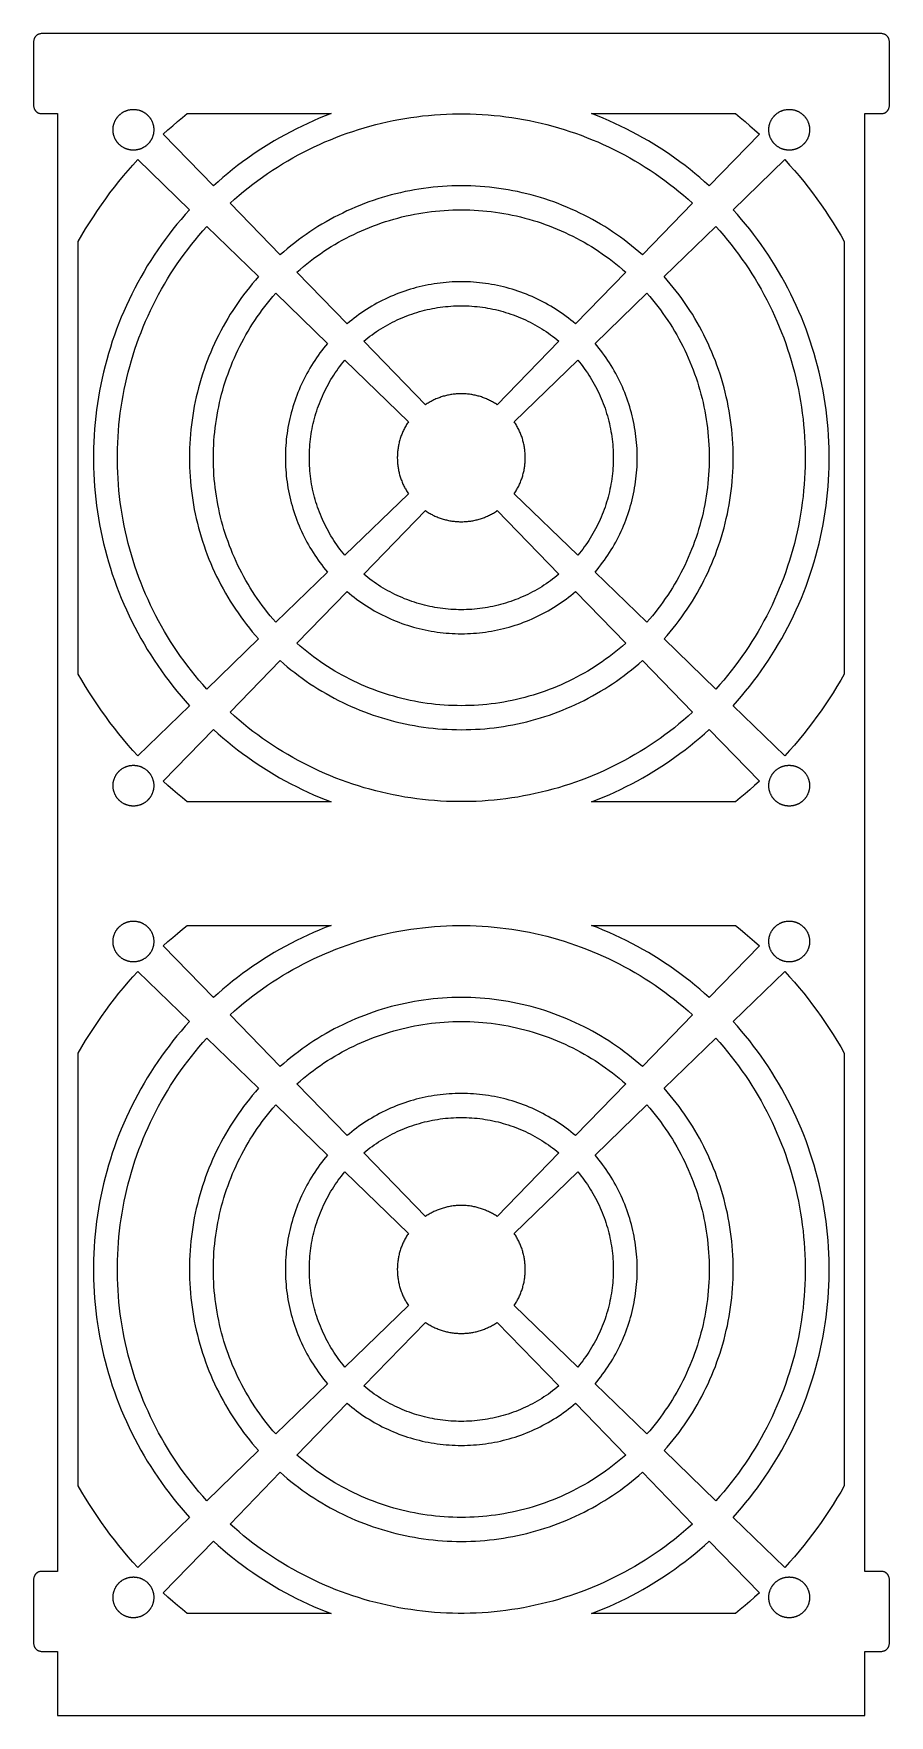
# Model space of a CAD drawing. Header units: metres. Extents: x -3 to 104, y -8 to 202.
import ezdxf

# ---------------------------------------------------------------- set-up
doc = ezdxf.new("R2010")
doc.units = ezdxf.units.M

msp = doc.modelspace()

# ---------------------------------------------------------------- linework, layer by layer
for p, q in [((-2.79883, 201.852), (-2.80859, 201.838)), ((-2.77734, 201.879), (-2.79883, 201.852)), ((-2.76562, 201.893), (-2.77734, 201.879)), ((-2.75488, 201.906), (-2.76562, 201.893)), ((-2.71973, 201.944), (-2.75488, 201.906)), ((-2.69434, 201.97), (-2.71973, 201.944)), ((-2.65625, 202.005), (-2.69434, 201.97)), ((-2.64258, 202.016), (-2.65625, 202.005)), ((-2.62891, 202.027), (-2.64258, 202.016)), ((-2.60156, 202.049), (-2.62891, 202.027)), ((-2.58789, 202.059), (-2.60156, 202.049)), ((-2.57324, 202.069), (-2.58789, 202.059)), ((-2.55957, 202.079), (-2.57324, 202.069)), ((-2.54492, 202.089), (-2.55957, 202.079)), ((-2.53027, 202.098), (-2.54492, 202.089)), ((-2.51465, 202.107), (-2.53027, 202.098)), ((-2.5, 202.116), (-2.51465, 202.107)), ((-2.48438, 202.125), (-2.5, 202.116)), ((-2.46973, 202.133), (-2.48438, 202.125)), ((-2.42285, 202.156), (-2.46973, 202.133)), ((-2.40625, 202.163), (-2.42285, 202.156)), ((-2.39062, 202.171), (-2.40625, 202.163)), ((-2.375, 202.177), (-2.39062, 202.171)), ((-2.3584, 202.184), (-2.375, 202.177)), ((-2.30859, 202.201), (-2.3584, 202.184)), ((-2.24219, 202.221), (-2.30859, 202.201)), ((-2.22461, 202.225), (-2.24219, 202.221)), ((-2.20801, 202.229), (-2.22461, 202.225)), ((-2.19043, 202.231), (-2.20801, 202.229)), ((-2.17383, 202.234), (-2.19043, 202.231)), ((-2.15625, 202.237), (-2.17383, 202.234)), ((-2.13965, 202.24), (-2.15625, 202.237)), ((-2.06934, 202.248), (-2.13965, 202.24)), ((-2.05273, 202.249), (-2.06934, 202.248)), ((-2.03516, 202.249), (-2.05273, 202.249)), ((-2.01758, 202.25), (-2.03516, 202.249)), ((103.018, 202.25), (-2.01758, 202.25)), ((103.035, 202.249), (103.018, 202.25)), ((103.053, 202.249), (103.035, 202.249)), ((103.069, 202.248), (103.053, 202.249)), ((103.14, 202.24), (103.069, 202.248)), ((103.156, 202.237), (103.14, 202.24)), ((103.174, 202.234), (103.156, 202.237)), ((103.19, 202.231), (103.174, 202.234)), ((103.208, 202.229), (103.19, 202.231)), ((103.225, 202.225), (103.208, 202.229)), ((103.242, 202.221), (103.225, 202.225)), ((103.309, 202.201), (103.242, 202.221)), ((103.358, 202.184), (103.309, 202.201)), ((103.375, 202.177), (103.358, 202.184)), ((103.391, 202.171), (103.375, 202.177)), ((103.406, 202.163), (103.391, 202.171)), ((103.423, 202.156), (103.406, 202.163)), ((103.47, 202.133), (103.423, 202.156)), ((103.484, 202.125), (103.47, 202.133)), ((103.5, 202.116), (103.484, 202.125)), ((103.515, 202.107), (103.5, 202.116)), ((103.53, 202.098), (103.515, 202.107)), ((103.545, 202.089), (103.53, 202.098)), ((103.56, 202.079), (103.545, 202.089)), ((103.573, 202.069), (103.56, 202.079)), ((103.588, 202.059), (103.573, 202.069)), ((103.602, 202.049), (103.588, 202.059)), ((103.629, 202.027), (103.602, 202.049)), ((103.643, 202.016), (103.629, 202.027)), ((103.656, 202.005), (103.643, 202.016)), ((103.694, 201.97), (103.656, 202.005)), ((103.72, 201.944), (103.694, 201.97)), ((103.755, 201.906), (103.72, 201.944)), ((103.766, 201.893), (103.755, 201.906)), ((103.777, 201.879), (103.766, 201.893)), ((103.799, 201.852), (103.777, 201.879)), ((103.809, 201.838), (103.799, 201.852)), ((-2.99902, 201.285), (-3, 201.268)), ((-3, 201.268), (-3, 193.232)), ((-2.99805, 201.319), (-2.99902, 201.303)), ((-2.99902, 201.303), (-2.99902, 201.285)), ((-2.99023, 201.39), (-2.99805, 201.319)), ((-2.9873, 201.406), (-2.99023, 201.39)), ((-2.98438, 201.424), (-2.9873, 201.406)), ((-2.98145, 201.44), (-2.98438, 201.424)), ((-2.97852, 201.458), (-2.98145, 201.44)), ((-2.97461, 201.475), (-2.97852, 201.458)), ((-2.9707, 201.492), (-2.97461, 201.475)), ((-2.95117, 201.559), (-2.9707, 201.492)), ((-2.93359, 201.608), (-2.95117, 201.559)), ((-2.92676, 201.625), (-2.93359, 201.608)), ((-2.9209, 201.641), (-2.92676, 201.625)), ((-2.91309, 201.656), (-2.9209, 201.641)), ((-2.90625, 201.673), (-2.91309, 201.656)), ((-2.88281, 201.72), (-2.90625, 201.673)), ((-2.875, 201.734), (-2.88281, 201.72)), ((-2.86621, 201.75), (-2.875, 201.734)), ((-2.85742, 201.765), (-2.86621, 201.75)), ((-2.84766, 201.78), (-2.85742, 201.765)), ((-2.83887, 201.795), (-2.84766, 201.78)), ((-2.8291, 201.81), (-2.83887, 201.795)), ((-2.81934, 201.823), (-2.8291, 201.81)), ((-2.80859, 201.838), (-2.81934, 201.823)), ((103.819, 201.823), (103.809, 201.838)), ((103.829, 201.81), (103.819, 201.823)), ((103.839, 201.795), (103.829, 201.81)), ((103.848, 201.78), (103.839, 201.795)), ((103.857, 201.765), (103.848, 201.78)), ((103.866, 201.75), (103.857, 201.765)), ((103.875, 201.734), (103.866, 201.75)), ((103.883, 201.72), (103.875, 201.734)), ((103.906, 201.673), (103.883, 201.72)), ((103.913, 201.656), (103.906, 201.673)), ((103.921, 201.641), (103.913, 201.656)), ((103.927, 201.625), (103.921, 201.641)), ((103.934, 201.608), (103.927, 201.625)), ((103.951, 201.559), (103.934, 201.608)), ((103.971, 201.492), (103.951, 201.559)), ((103.975, 201.475), (103.971, 201.492)), ((103.979, 201.458), (103.975, 201.475)), ((103.981, 201.44), (103.979, 201.458)), ((103.984, 201.424), (103.981, 201.44)), ((103.987, 201.406), (103.984, 201.424)), ((103.99, 201.39), (103.987, 201.406)), ((103.998, 201.319), (103.99, 201.39)), ((103.999, 201.303), (103.998, 201.319)), ((103.999, 201.285), (103.999, 201.303)), ((104, 201.268), (103.999, 201.285)), ((104, 193.232), (104, 201.268)), ((-3, 193.232), (-2.99902, 193.215)), ((-2.99902, 193.215), (-2.99902, 193.197)), ((-2.99902, 193.197), (-2.99805, 193.181)), ((-2.99805, 193.181), (-2.99023, 193.11)), ((-2.99023, 193.11), (-2.9873, 193.094)), ((-2.9873, 193.094), (-2.98438, 193.076)), ((-2.98438, 193.076), (-2.98145, 193.06)), ((-2.98145, 193.06), (-2.97852, 193.042)), ((-2.97852, 193.042), (-2.97461, 193.025)), ((-2.97461, 193.025), (-2.9707, 193.008)), ((-2.9707, 193.008), (-2.95117, 192.941)), ((-2.95117, 192.941), (-2.93359, 192.892)), ((-2.93359, 192.892), (-2.92676, 192.875)), ((-2.92676, 192.875), (-2.9209, 192.859)), ((-2.9209, 192.859), (-2.91309, 192.844)), ((-2.91309, 192.844), (-2.90625, 192.827)), ((-2.90625, 192.827), (-2.88281, 192.78)), ((-2.88281, 192.78), (-2.875, 192.766)), ((-2.875, 192.766), (-2.86621, 192.75)), ((-2.86621, 192.75), (-2.85742, 192.735)), ((-2.85742, 192.735), (-2.84766, 192.72)), ((-2.84766, 192.72), (-2.83887, 192.705)), ((-2.83887, 192.705), (-2.8291, 192.69)), ((-2.8291, 192.69), (-2.81934, 192.677)), ((-2.81934, 192.677), (-2.80859, 192.662)), ((-2.80859, 192.662), (-2.79883, 192.648)), ((-2.79883, 192.648), (-2.77734, 192.621)), ((-2.77734, 192.621), (-2.76562, 192.607)), ((-2.76562, 192.607), (-2.75488, 192.594)), ((-2.75488, 192.594), (-2.71973, 192.556)), ((-2.71973, 192.556), (-2.69434, 192.53)), ((-2.69434, 192.53), (-2.65625, 192.495)), ((-2.65625, 192.495), (-2.64258, 192.484)), ((-2.64258, 192.484), (-2.62891, 192.473)), ((-2.62891, 192.473), (-2.60156, 192.451)), ((-2.60156, 192.451), (-2.58789, 192.441)), ((-2.58789, 192.441), (-2.57324, 192.431)), ((-2.57324, 192.431), (-2.55957, 192.421)), ((-2.55957, 192.421), (-2.54492, 192.411)), ((-2.54492, 192.411), (-2.53027, 192.402)), ((-2.53027, 192.402), (-2.51465, 192.393)), ((-2.51465, 192.393), (-2.5, 192.384)), ((-2.5, 192.384), (-2.48438, 192.375)), ((-2.48438, 192.375), (-2.46973, 192.367)), ((-2.46973, 192.367), (-2.42285, 192.344)), ((-2.42285, 192.344), (-2.40625, 192.337)), ((-2.40625, 192.337), (-2.39062, 192.329)), ((-2.39062, 192.329), (-2.375, 192.323)), ((-2.375, 192.323), (-2.3584, 192.316)), ((-2.3584, 192.316), (-2.30859, 192.299)), ((-2.30859, 192.299), (-2.24219, 192.279)), ((-2.24219, 192.279), (-2.22461, 192.275)), ((-2.22461, 192.275), (-2.20801, 192.271)), ((-2.20801, 192.271), (-2.19043, 192.269)), ((-2.19043, 192.269), (-2.17383, 192.266)), ((-2.17383, 192.266), (-2.15625, 192.263)), ((-2.15625, 192.263), (-2.13965, 192.26)), ((-2.13965, 192.26), (-2.06934, 192.252)), ((-2.06934, 192.252), (-2.05273, 192.251)), ((-2.05273, 192.251), (-2.03516, 192.251)), ((-2.03516, 192.251), (-2.01758, 192.25)), ((-2.01758, 192.25), (0, 192.25)), ((0, 192.25), (0, 10)), ((7.16406, 191.308), (7.18262, 191.348)), ((7.18262, 191.348), (7.20312, 191.388)), ((7.20312, 191.388), (7.22363, 191.427)), ((7.22363, 191.427), (7.2666, 191.505)), ((7.2666, 191.505), (7.28906, 191.543)), ((7.28906, 191.543), (7.3125, 191.581)), ((7.3125, 191.581), (7.33594, 191.618)), ((7.33594, 191.618), (7.36133, 191.655)), ((7.36133, 191.655), (7.38574, 191.692)), ((7.38574, 191.692), (7.43848, 191.765)), ((7.43848, 191.765), (7.46582, 191.8)), ((7.46582, 191.8), (7.49316, 191.834)), ((7.49316, 191.834), (7.52148, 191.869)), ((7.52148, 191.869), (7.58008, 191.936)), ((7.58008, 191.936), (7.61035, 191.969)), ((7.61035, 191.969), (7.64062, 192.001)), ((7.64062, 192.001), (7.67188, 192.032)), ((7.67188, 192.032), (7.73633, 192.095)), ((7.73633, 192.095), (7.76855, 192.125)), ((7.76855, 192.125), (7.80176, 192.154)), ((7.80176, 192.154), (7.87012, 192.211)), ((7.87012, 192.211), (7.90527, 192.239)), ((7.90527, 192.239), (7.94043, 192.266)), ((7.94043, 192.266), (7.97656, 192.293)), ((7.97656, 192.293), (8.04883, 192.344)), ((8.04883, 192.344), (8.08594, 192.368)), ((8.08594, 192.368), (8.16211, 192.415)), ((8.16211, 192.415), (8.23828, 192.46)), ((8.23828, 192.46), (8.27832, 192.481)), ((8.27832, 192.481), (8.31738, 192.502)), ((8.31738, 192.502), (8.39746, 192.541)), ((8.39746, 192.541), (8.4375, 192.56)), ((8.4375, 192.56), (8.47852, 192.577)), ((8.47852, 192.577), (8.51953, 192.594)), ((8.51953, 192.594), (8.56152, 192.61)), ((8.56152, 192.61), (8.60254, 192.626)), ((8.60254, 192.626), (8.64453, 192.641)), ((8.64453, 192.641), (8.68652, 192.654)), ((8.68652, 192.654), (8.72949, 192.668)), ((8.72949, 192.668), (8.77246, 192.681)), ((8.77246, 192.681), (8.8584, 192.704)), ((8.8584, 192.704), (8.90137, 192.714)), ((8.90137, 192.714), (8.94531, 192.724)), ((8.94531, 192.724), (8.98828, 192.732)), ((8.98828, 192.732), (9.03223, 192.741)), ((9.03223, 192.741), (9.12012, 192.755)), ((9.12012, 192.755), (9.16406, 192.761)), ((9.16406, 192.761), (9.20801, 192.766)), ((9.20801, 192.766), (9.25293, 192.77)), ((9.25293, 192.77), (9.29688, 192.773)), ((9.29688, 192.773), (9.3418, 192.776)), ((9.3418, 192.776), (9.38574, 192.778)), ((9.38574, 192.778), (9.43066, 192.779)), ((9.43066, 192.779), (9.51953, 192.779)), ((9.51953, 192.779), (9.56445, 192.778)), ((9.56445, 192.778), (9.6084, 192.776)), ((9.6084, 192.776), (9.65332, 192.773)), ((9.65332, 192.773), (9.74121, 192.766)), ((9.74121, 192.766), (9.78613, 192.761)), ((9.78613, 192.761), (9.83008, 192.755)), ((9.83008, 192.755), (9.91797, 192.741)), ((9.91797, 192.741), (9.96191, 192.732)), ((9.96191, 192.732), (10.0049, 192.724)), ((10.0049, 192.724), (10.0488, 192.714)), ((10.0488, 192.714), (10.0918, 192.704)), ((10.0918, 192.704), (10.1777, 192.681)), ((10.1777, 192.681), (10.2207, 192.668)), ((10.2207, 192.668), (10.2627, 192.654)), ((10.2627, 192.654), (10.3057, 192.641)), ((10.3057, 192.641), (10.3467, 192.626)), ((10.3467, 192.626), (10.3887, 192.61)), ((10.3887, 192.61), (10.4307, 192.594)), ((10.4307, 192.594), (10.4717, 192.577)), ((10.4717, 192.577), (10.5117, 192.56)), ((10.5117, 192.56), (10.5527, 192.541)), ((10.5527, 192.541), (10.6328, 192.502)), ((10.6328, 192.502), (10.6719, 192.481)), ((10.6719, 192.481), (10.7109, 192.46)), ((10.7109, 192.46), (10.75, 192.438)), ((10.75, 192.438), (10.7881, 192.415)), ((10.7881, 192.415), (10.8643, 192.368)), ((10.8643, 192.368), (10.9014, 192.344)), ((10.9014, 192.344), (10.9736, 192.293)), ((10.9736, 192.293), (11.0098, 192.266)), ((11.0098, 192.266), (11.0449, 192.239)), ((11.0449, 192.239), (11.0801, 192.211)), ((11.0801, 192.211), (11.1484, 192.154)), ((11.1484, 192.154), (11.1816, 192.125)), ((11.1816, 192.125), (11.2139, 192.095)), ((11.2139, 192.095), (11.2783, 192.032)), ((11.2783, 192.032), (11.3096, 192.001)), ((11.3096, 192.001), (11.3398, 191.969)), ((11.3398, 191.969), (11.3701, 191.936)), ((11.3701, 191.936), (11.4287, 191.869)), ((11.4287, 191.869), (11.457, 191.834)), ((11.457, 191.834), (11.4844, 191.8)), ((11.4844, 191.8), (11.5117, 191.765)), ((11.5117, 191.765), (11.5381, 191.729)), ((11.5381, 191.729), (11.5635, 191.692)), ((11.5635, 191.692), (11.5889, 191.655)), ((11.5889, 191.655), (11.6377, 191.581)), ((11.6377, 191.581), (11.6611, 191.543)), ((11.6611, 191.543), (11.6836, 191.505)), ((11.6836, 191.505), (11.7266, 191.427)), ((11.7266, 191.427), (11.7471, 191.388)), ((11.7471, 191.388), (11.7861, 191.308)), ((14.9863, 191.248), (15.5938, 191.753)), ((15.5938, 191.753), (16.208, 192.25)), ((16.208, 192.25), (34.1885, 192.25)), ((31.9961, 191.354), (31.2754, 191.031)), ((32.7217, 191.666), (31.9961, 191.354)), ((33.4531, 191.964), (32.7217, 191.666)), ((34.1885, 192.25), (33.4531, 191.964)), ((41.2207, 191.222), (41.9512, 191.376)), ((41.9512, 191.376), (42.6836, 191.518)), ((42.6836, 191.518), (43.4189, 191.646)), ((43.4189, 191.646), (44.1553, 191.763)), ((44.1553, 191.763), (44.8945, 191.866)), ((44.8945, 191.866), (45.6348, 191.956)), ((45.6348, 191.956), (46.377, 192.034)), ((46.377, 192.034), (47.1211, 192.099)), ((47.1211, 192.099), (47.8652, 192.15)), ((47.8652, 192.15), (48.6104, 192.189)), ((48.6104, 192.189), (49.3555, 192.215)), ((49.3555, 192.215), (50.1016, 192.228)), ((50.1016, 192.228), (50.8477, 192.228)), ((50.8477, 192.228), (51.5938, 192.215)), ((51.5938, 192.215), (52.3398, 192.189)), ((52.3398, 192.189), (53.085, 192.15)), ((53.085, 192.15), (53.8291, 192.099)), ((53.8291, 192.099), (54.5723, 192.034)), ((54.5723, 192.034), (55.3145, 191.956)), ((55.3145, 191.956), (56.0557, 191.866)), ((56.0557, 191.866), (56.7939, 191.763)), ((56.7939, 191.763), (57.5312, 191.646)), ((57.5312, 191.646), (58.2666, 191.518)), ((58.2666, 191.518), (58.999, 191.376)), ((58.999, 191.376), (59.7295, 191.222)), ((67.4971, 191.964), (66.7607, 192.25)), ((66.7607, 192.25), (84.7422, 192.25)), ((68.2285, 191.666), (67.4971, 191.964)), ((68.9541, 191.354), (68.2285, 191.666)), ((69.6748, 191.031), (68.9541, 191.354)), ((84.7422, 192.25), (85.3564, 191.753)), ((85.3564, 191.753), (85.9639, 191.248)), ((89.1641, 191.308), (89.1826, 191.348)), ((89.1826, 191.348), (89.2031, 191.388)), ((89.2031, 191.388), (89.2236, 191.427)), ((89.2236, 191.427), (89.2666, 191.505)), ((89.2666, 191.505), (89.2891, 191.543)), ((89.2891, 191.543), (89.3125, 191.581)), ((89.3125, 191.581), (89.3359, 191.618)), ((89.3359, 191.618), (89.3613, 191.655)), ((89.3613, 191.655), (89.3857, 191.692)), ((89.3857, 191.692), (89.4385, 191.765)), ((89.4385, 191.765), (89.4658, 191.8)), ((89.4658, 191.8), (89.4932, 191.834)), ((89.4932, 191.834), (89.5215, 191.869)), ((89.5215, 191.869), (89.5801, 191.936)), ((89.5801, 191.936), (89.6104, 191.969)), ((89.6104, 191.969), (89.6406, 192.001)), ((89.6406, 192.001), (89.6719, 192.032)), ((89.6719, 192.032), (89.7363, 192.095)), ((89.7363, 192.095), (89.7686, 192.125)), ((89.7686, 192.125), (89.8018, 192.154)), ((89.8018, 192.154), (89.8701, 192.211)), ((89.8701, 192.211), (89.9053, 192.239)), ((89.9053, 192.239), (89.9404, 192.266)), ((89.9404, 192.266), (89.9766, 192.293)), ((89.9766, 192.293), (90.0488, 192.344)), ((90.0488, 192.344), (90.0859, 192.368)), ((90.0859, 192.368), (90.1621, 192.415)), ((90.1621, 192.415), (90.2383, 192.46)), ((90.2383, 192.46), (90.2783, 192.481)), ((90.2783, 192.481), (90.3174, 192.502)), ((90.3174, 192.502), (90.3975, 192.541)), ((90.3975, 192.541), (90.4375, 192.56)), ((90.4375, 192.56), (90.4785, 192.577)), ((90.4785, 192.577), (90.5195, 192.594)), ((90.5195, 192.594), (90.5615, 192.61)), ((90.5615, 192.61), (90.6025, 192.626)), ((90.6025, 192.626), (90.6445, 192.641)), ((90.6445, 192.641), (90.6865, 192.654)), ((90.6865, 192.654), (90.7295, 192.668)), ((90.7295, 192.668), (90.7725, 192.681)), ((90.7725, 192.681), (90.8584, 192.704)), ((90.8584, 192.704), (90.9014, 192.714)), ((90.9014, 192.714), (90.9453, 192.724)), ((90.9453, 192.724), (90.9883, 192.732)), ((90.9883, 192.732), (91.0322, 192.741)), ((91.0322, 192.741), (91.1201, 192.755)), ((91.1201, 192.755), (91.1641, 192.761)), ((91.1641, 192.761), (91.208, 192.766)), ((91.208, 192.766), (91.2529, 192.77)), ((91.2529, 192.77), (91.2969, 192.773)), ((91.2969, 192.773), (91.3418, 192.776)), ((91.3418, 192.776), (91.3857, 192.778)), ((91.3857, 192.778), (91.4307, 192.779)), ((91.4307, 192.779), (91.5195, 192.779)), ((91.5195, 192.779), (91.5645, 192.778)), ((91.5645, 192.778), (91.6084, 192.776)), ((91.6084, 192.776), (91.6533, 192.773)), ((91.6533, 192.773), (91.7412, 192.766)), ((91.7412, 192.766), (91.7861, 192.761)), ((91.7861, 192.761), (91.8301, 192.755)), ((91.8301, 192.755), (91.918, 192.741)), ((91.918, 192.741), (91.9619, 192.732)), ((91.9619, 192.732), (92.0049, 192.724)), ((92.0049, 192.724), (92.0488, 192.714)), ((92.0488, 192.714), (92.0918, 192.704)), ((92.0918, 192.704), (92.1777, 192.681)), ((92.1777, 192.681), (92.2207, 192.668)), ((92.2207, 192.668), (92.2627, 192.654)), ((92.2627, 192.654), (92.3057, 192.641)), ((92.3057, 192.641), (92.3467, 192.626)), ((92.3467, 192.626), (92.3887, 192.61)), ((92.3887, 192.61), (92.4307, 192.594)), ((92.4307, 192.594), (92.4717, 192.577)), ((92.4717, 192.577), (92.5117, 192.56)), ((92.5117, 192.56), (92.5527, 192.541)), ((92.5527, 192.541), (92.6328, 192.502)), ((92.6328, 192.502), (92.6719, 192.481)), ((92.6719, 192.481), (92.7109, 192.46)), ((92.7109, 192.46), (92.75, 192.438)), ((92.75, 192.438), (92.7881, 192.415)), ((92.7881, 192.415), (92.8643, 192.368)), ((92.8643, 192.368), (92.9014, 192.344)), ((92.9014, 192.344), (92.9736, 192.293)), ((92.9736, 192.293), (93.0098, 192.266)), ((93.0098, 192.266), (93.0449, 192.239)), ((93.0449, 192.239), (93.0801, 192.211)), ((93.0801, 192.211), (93.1484, 192.154)), ((93.1484, 192.154), (93.1816, 192.125)), ((93.1816, 192.125), (93.2139, 192.095)), ((93.2139, 192.095), (93.2783, 192.032)), ((93.2783, 192.032), (93.3096, 192.001)), ((93.3096, 192.001), (93.3398, 191.969)), ((93.3398, 191.969), (93.3701, 191.936)), ((93.3701, 191.936), (93.4287, 191.869)), ((93.4287, 191.869), (93.457, 191.834)), ((93.457, 191.834), (93.4844, 191.8)), ((93.4844, 191.8), (93.5117, 191.765)), ((93.5117, 191.765), (93.5381, 191.729)), ((93.5381, 191.729), (93.5635, 191.692)), ((93.5635, 191.692), (93.5889, 191.655)), ((93.5889, 191.655), (93.6377, 191.581)), ((93.6377, 191.581), (93.6611, 191.543)), ((93.6611, 191.543), (93.6836, 191.505)), ((93.6836, 191.505), (93.7266, 191.427)), ((93.7266, 191.427), (93.7471, 191.388)), ((93.7471, 191.388), (93.7861, 191.308)), ((100.95, 10), (100.95, 192.25)), ((100.95, 192.25), (103.018, 192.25)), ((103.018, 192.25), (103.035, 192.251)), ((103.035, 192.251), (103.053, 192.251)), ((103.053, 192.251), (103.069, 192.252)), ((103.069, 192.252), (103.14, 192.26)), ((103.14, 192.26), (103.156, 192.263)), ((103.156, 192.263), (103.174, 192.266)), ((103.174, 192.266), (103.19, 192.269)), ((103.19, 192.269), (103.208, 192.271)), ((103.208, 192.271), (103.225, 192.275)), ((103.225, 192.275), (103.242, 192.279)), ((103.242, 192.279), (103.309, 192.299)), ((103.309, 192.299), (103.358, 192.316)), ((103.358, 192.316), (103.375, 192.323)), ((103.375, 192.323), (103.391, 192.329)), ((103.391, 192.329), (103.406, 192.337)), ((103.406, 192.337), (103.423, 192.344)), ((103.423, 192.344), (103.47, 192.367)), ((103.47, 192.367), (103.484, 192.375)), ((103.484, 192.375), (103.5, 192.384)), ((103.5, 192.384), (103.515, 192.393)), ((103.515, 192.393), (103.53, 192.402)), ((103.53, 192.402), (103.545, 192.411)), ((103.545, 192.411), (103.56, 192.421)), ((103.56, 192.421), (103.573, 192.431)), ((103.573, 192.431), (103.588, 192.441)), ((103.588, 192.441), (103.602, 192.451)), ((103.602, 192.451), (103.629, 192.473)), ((103.629, 192.473), (103.643, 192.484)), ((103.643, 192.484), (103.656, 192.495)), ((103.656, 192.495), (103.694, 192.53)), ((103.694, 192.53), (103.72, 192.556)), ((103.72, 192.556), (103.755, 192.594)), ((103.755, 192.594), (103.766, 192.607)), ((103.766, 192.607), (103.777, 192.621)), ((103.777, 192.621), (103.799, 192.648)), ((103.799, 192.648), (103.809, 192.662)), ((103.809, 192.662), (103.819, 192.677)), ((103.819, 192.677), (103.829, 192.69)), ((103.829, 192.69), (103.839, 192.705)), ((103.839, 192.705), (103.848, 192.72)), ((103.848, 192.72), (103.857, 192.735)), ((103.857, 192.735), (103.866, 192.75)), ((103.866, 192.75), (103.875, 192.766)), ((103.875, 192.766), (103.883, 192.78)), ((103.883, 192.78), (103.906, 192.827)), ((103.906, 192.827), (103.913, 192.844)), ((103.913, 192.844), (103.921, 192.859)), ((103.921, 192.859), (103.927, 192.875)), ((103.927, 192.875), (103.934, 192.892)), ((103.934, 192.892), (103.951, 192.941)), ((103.951, 192.941), (103.971, 193.008)), ((103.971, 193.008), (103.975, 193.025)), ((103.975, 193.025), (103.979, 193.042)), ((103.979, 193.042), (103.981, 193.06)), ((103.981, 193.06), (103.984, 193.076)), ((103.984, 193.076), (103.987, 193.094)), ((103.987, 193.094), (103.99, 193.11)), ((103.99, 193.11), (103.998, 193.181)), ((103.998, 193.181), (103.999, 193.197)), ((103.999, 193.215), (104, 193.232)), ((103.999, 193.197), (103.999, 193.215)), ((6.9248, 190.229), (6.92676, 190.318)), ((6.92676, 190.141), (6.9248, 190.229)), ((6.92676, 190.318), (6.92871, 190.363)), ((6.92871, 190.096), (6.92676, 190.141)), ((6.92871, 190.363), (6.93164, 190.407)), ((6.93164, 190.052), (6.92871, 190.096)), ((6.93164, 190.407), (6.93457, 190.452)), ((6.93457, 190.007), (6.93164, 190.052)), ((6.93457, 190.452), (6.94434, 190.54)), ((6.94434, 189.919), (6.93457, 190.007)), ((6.94434, 190.54), (6.9502, 190.584)), ((6.95605, 189.831), (6.94434, 189.919)), ((6.9502, 190.584), (6.95605, 190.629)), ((6.95605, 190.629), (6.96387, 190.672)), ((6.97168, 189.743), (6.95605, 189.831)), ((6.96387, 190.672), (6.97168, 190.716)), ((6.97168, 190.716), (6.98047, 190.76)), ((6.98047, 189.699), (6.97168, 189.743)), ((6.98047, 190.76), (6.99023, 190.803)), ((6.99023, 189.656), (6.98047, 189.699)), ((6.99023, 190.803), (7.00098, 190.847)), ((7.00098, 189.612), (6.99023, 189.656)), ((7.00098, 190.847), (7.01172, 190.89)), ((7.01172, 189.569), (7.00098, 189.612)), ((7.01172, 190.89), (7.02344, 190.933)), ((7.02344, 189.526), (7.01172, 189.569)), ((7.02344, 190.933), (7.03613, 190.975)), ((7.03613, 189.484), (7.02344, 189.526)), ((7.03613, 190.975), (7.0498, 191.018)), ((7.0498, 189.441), (7.03613, 189.484)), ((7.0498, 191.018), (7.06348, 191.06)), ((7.06348, 189.399), (7.0498, 189.441)), ((7.06348, 191.06), (7.09473, 191.144)), ((7.09473, 189.315), (7.06348, 189.399)), ((7.09473, 191.144), (7.11035, 191.185)), ((7.11035, 189.274), (7.09473, 189.315)), ((7.11035, 191.185), (7.14551, 191.267)), ((7.14551, 189.192), (7.11035, 189.274)), ((7.14551, 191.267), (7.16406, 191.308)), ((11.7861, 191.308), (11.8047, 191.267)), ((11.8047, 191.267), (11.8223, 191.226)), ((11.8223, 189.233), (11.8047, 189.192)), ((11.8223, 191.226), (11.8555, 191.144)), ((11.8555, 189.315), (11.8223, 189.233)), ((11.8555, 191.144), (11.8711, 191.102)), ((11.8711, 189.357), (11.8555, 189.315)), ((11.8711, 191.102), (11.9004, 191.018)), ((11.9004, 189.441), (11.8711, 189.357)), ((11.9004, 191.018), (11.9141, 190.975)), ((11.9141, 189.484), (11.9004, 189.441)), ((11.9141, 190.975), (11.9258, 190.933)), ((11.9258, 189.526), (11.9141, 189.484)), ((11.9258, 190.933), (11.9385, 190.89)), ((11.9385, 189.569), (11.9258, 189.526)), ((11.9385, 190.89), (11.9492, 190.847)), ((11.9492, 189.612), (11.9385, 189.569)), ((11.9492, 190.847), (11.96, 190.803)), ((11.96, 189.656), (11.9492, 189.612)), ((11.96, 190.803), (11.9697, 190.76)), ((11.9697, 189.699), (11.96, 189.656)), ((11.9697, 190.76), (11.9785, 190.716)), ((11.9785, 189.743), (11.9697, 189.699)), ((11.9785, 190.716), (11.9863, 190.672)), ((11.9863, 189.787), (11.9785, 189.743)), ((11.9863, 190.672), (11.9932, 190.629)), ((12, 189.875), (11.9863, 189.787)), ((11.9932, 190.629), (12, 190.584)), ((12, 190.584), (12.0059, 190.54)), ((12.0059, 189.919), (12, 189.875)), ((12.0059, 190.54), (12.0156, 190.452)), ((12.0156, 190.007), (12.0059, 189.919)), ((12.0156, 190.452), (12.0186, 190.407)), ((12.0186, 190.052), (12.0156, 190.007)), ((12.0186, 190.407), (12.0215, 190.363)), ((12.0215, 190.096), (12.0186, 190.052)), ((12.0215, 190.363), (12.0234, 190.318)), ((12.0234, 190.141), (12.0215, 190.096)), ((12.0234, 190.318), (12.0254, 190.229)), ((12.0254, 190.229), (12.0234, 190.141)), ((13.208, 189.68), (13.793, 190.211)), ((19.4727, 183.213), (13.208, 189.68)), ((13.793, 190.211), (14.3857, 190.733)), ((14.3857, 190.733), (14.9863, 191.248)), ((27.7627, 189.231), (27.0791, 188.836)), ((28.4521, 189.615), (27.7627, 189.231)), ((29.1494, 189.987), (28.4521, 189.615)), ((29.8516, 190.348), (29.1494, 189.987)), ((30.5605, 190.695), (29.8516, 190.348)), ((31.2754, 191.031), (30.5605, 190.695)), ((34.1094, 188.993), (34.8018, 189.271)), ((34.8018, 189.271), (35.499, 189.537)), ((35.499, 189.537), (36.2012, 189.791)), ((36.2012, 189.791), (36.9072, 190.033)), ((36.9072, 190.033), (37.6172, 190.262)), ((37.6172, 190.262), (38.3311, 190.479)), ((38.3311, 190.479), (39.0488, 190.684)), ((39.0488, 190.684), (39.7695, 190.876)), ((39.7695, 190.876), (40.4941, 191.055)), ((40.4941, 191.055), (41.2207, 191.222)), ((59.7295, 191.222), (60.4561, 191.055)), ((60.4561, 191.055), (61.1807, 190.876)), ((61.1807, 190.876), (61.9014, 190.684)), ((61.9014, 190.684), (62.6191, 190.479)), ((62.6191, 190.479), (63.333, 190.262)), ((63.333, 190.262), (64.043, 190.033)), ((64.043, 190.033), (64.749, 189.791)), ((64.749, 189.791), (65.4512, 189.537)), ((65.4512, 189.537), (66.1475, 189.271)), ((66.1475, 189.271), (66.8398, 188.993)), ((70.3896, 190.695), (69.6748, 191.031)), ((71.0986, 190.348), (70.3896, 190.695)), ((71.8008, 189.987), (71.0986, 190.348)), ((72.4971, 189.615), (71.8008, 189.987)), ((73.1875, 189.231), (72.4971, 189.615)), ((73.8711, 188.836), (73.1875, 189.231)), ((87.7412, 189.68), (81.4775, 183.213)), ((85.9639, 191.248), (86.5645, 190.733)), ((86.5645, 190.733), (87.1562, 190.211)), ((87.1562, 190.211), (87.7412, 189.68)), ((88.9248, 190.229), (88.9268, 190.318)), ((88.9268, 190.141), (88.9248, 190.229)), ((88.9268, 190.318), (88.9287, 190.363)), ((88.9287, 190.096), (88.9268, 190.141)), ((88.9287, 190.363), (88.9316, 190.407)), ((88.9316, 190.052), (88.9287, 190.096)), ((88.9316, 190.407), (88.9346, 190.452)), ((88.9346, 190.007), (88.9316, 190.052)), ((88.9346, 190.452), (88.9443, 190.54)), ((88.9443, 189.919), (88.9346, 190.007)), ((88.9443, 190.54), (88.9502, 190.584)), ((88.9561, 189.831), (88.9443, 189.919)), ((88.9502, 190.584), (88.9561, 190.629)), ((88.9561, 190.629), (88.9639, 190.672)), ((88.9717, 189.743), (88.9561, 189.831)), ((88.9639, 190.672), (88.9717, 190.716)), ((88.9717, 190.716), (88.9805, 190.76)), ((88.9805, 189.699), (88.9717, 189.743)), ((88.9805, 190.76), (88.9902, 190.803)), ((88.9902, 189.656), (88.9805, 189.699)), ((88.9902, 190.803), (89.001, 190.847)), ((89.001, 189.612), (88.9902, 189.656)), ((89.001, 190.847), (89.0117, 190.89)), ((89.0117, 189.569), (89.001, 189.612)), ((89.0117, 190.89), (89.0234, 190.933)), ((89.0234, 189.526), (89.0117, 189.569)), ((89.0234, 190.933), (89.0361, 190.975)), ((89.0361, 189.484), (89.0234, 189.526)), ((89.0361, 190.975), (89.0498, 191.018)), ((89.0498, 189.441), (89.0361, 189.484)), ((89.0498, 191.018), (89.0635, 191.06)), ((89.0635, 189.399), (89.0498, 189.441)), ((89.0635, 191.06), (89.0947, 191.144)), ((89.0947, 189.315), (89.0635, 189.399)), ((89.0947, 191.144), (89.1104, 191.185)), ((89.1104, 189.274), (89.0947, 189.315)), ((89.1104, 191.185), (89.1455, 191.267)), ((89.1455, 189.192), (89.1104, 189.274)), ((89.1455, 191.267), (89.1641, 191.308)), ((93.7861, 191.308), (93.8047, 191.267)), ((93.8047, 191.267), (93.8223, 191.226)), ((93.8223, 189.233), (93.8047, 189.192)), ((93.8223, 191.226), (93.8555, 191.144)), ((93.8555, 189.315), (93.8223, 189.233)), ((93.8555, 191.144), (93.8711, 191.102)), ((93.8711, 189.357), (93.8555, 189.315)), ((93.8711, 191.102), (93.9004, 191.018)), ((93.9004, 189.441), (93.8711, 189.357)), ((93.9004, 191.018), (93.9141, 190.975)), ((93.9141, 189.484), (93.9004, 189.441)), ((93.9141, 190.975), (93.9258, 190.933)), ((93.9258, 189.526), (93.9141, 189.484)), ((93.9258, 190.933), (93.9385, 190.89)), ((93.9385, 189.569), (93.9258, 189.526)), ((93.9385, 190.89), (93.9492, 190.847)), ((93.9492, 189.612), (93.9385, 189.569)), ((93.9492, 190.847), (93.96, 190.803)), ((93.96, 189.656), (93.9492, 189.612)), ((93.96, 190.803), (93.9697, 190.76)), ((93.9697, 189.699), (93.96, 189.656)), ((93.9697, 190.76), (93.9785, 190.716)), ((93.9785, 189.743), (93.9697, 189.699)), ((93.9785, 190.716), (93.9863, 190.672)), ((93.9863, 189.787), (93.9785, 189.743)), ((93.9863, 190.672), (93.9932, 190.629)), ((94, 189.875), (93.9863, 189.787)), ((93.9932, 190.629), (94, 190.584)), ((94, 190.584), (94.0059, 190.54)), ((94.0059, 189.919), (94, 189.875)), ((94.0059, 190.54), (94.0156, 190.452)), ((94.0156, 190.007), (94.0059, 189.919)), ((94.0156, 190.452), (94.0186, 190.407)), ((94.0186, 190.052), (94.0156, 190.007)), ((94.0186, 190.407), (94.0215, 190.363)), ((94.0215, 190.096), (94.0186, 190.052)), ((94.0215, 190.363), (94.0234, 190.318)), ((94.0234, 190.141), (94.0215, 190.096)), ((94.0234, 190.318), (94.0254, 190.229)), ((94.0254, 190.229), (94.0234, 190.141)), ((7.16406, 189.152), (7.14551, 189.192)), ((7.18262, 189.111), (7.16406, 189.152)), ((7.20312, 189.072), (7.18262, 189.111)), ((7.22363, 189.032), (7.20312, 189.072)), ((7.2666, 188.954), (7.22363, 189.032)), ((7.28906, 188.916), (7.2666, 188.954)), ((7.3125, 188.878), (7.28906, 188.916)), ((7.33594, 188.841), (7.3125, 188.878)), ((7.36133, 188.804), (7.33594, 188.841)), ((7.38574, 188.767), (7.36133, 188.804)), ((7.41211, 188.73), (7.38574, 188.767)), ((7.43848, 188.695), (7.41211, 188.73)), ((7.46582, 188.659), (7.43848, 188.695)), ((7.49316, 188.625), (7.46582, 188.659)), ((7.52148, 188.591), (7.49316, 188.625)), ((7.55078, 188.557), (7.52148, 188.591)), ((7.58008, 188.523), (7.55078, 188.557)), ((7.61035, 188.49), (7.58008, 188.523)), ((7.64062, 188.458), (7.61035, 188.49)), ((7.67188, 188.427), (7.64062, 188.458)), ((7.73633, 188.364), (7.67188, 188.427)), ((7.76855, 188.335), (7.73633, 188.364)), ((7.80176, 188.305), (7.76855, 188.335)), ((7.87012, 188.248), (7.80176, 188.305)), ((7.90527, 188.22), (7.87012, 188.248)), ((7.94043, 188.193), (7.90527, 188.22)), ((8.0127, 188.141), (7.94043, 188.193)), ((8.04883, 188.115), (8.0127, 188.141)), ((8.08594, 188.091), (8.04883, 188.115)), ((8.16211, 188.044), (8.08594, 188.091)), ((8.23828, 187.999), (8.16211, 188.044)), ((8.27832, 187.979), (8.23828, 187.999)), ((8.31738, 187.957), (8.27832, 187.979)), ((8.35742, 187.938), (8.31738, 187.957)), ((8.4375, 187.9), (8.35742, 187.938)), ((8.47852, 187.882), (8.4375, 187.9)), ((8.51953, 187.865), (8.47852, 187.882)), ((8.56152, 187.849), (8.51953, 187.865)), ((8.60254, 187.833), (8.56152, 187.849)), ((8.64453, 187.818), (8.60254, 187.833)), ((8.68652, 187.805), (8.64453, 187.818)), ((8.72949, 187.791), (8.68652, 187.805)), ((8.77246, 187.778), (8.72949, 187.791)), ((8.8584, 187.755), (8.77246, 187.778)), ((8.90137, 187.745), (8.8584, 187.755)), ((8.94531, 187.735), (8.90137, 187.745)), ((8.98828, 187.727), (8.94531, 187.735)), ((9.07617, 187.711), (8.98828, 187.727)), ((9.12012, 187.704), (9.07617, 187.711)), ((9.16406, 187.698), (9.12012, 187.704)), ((9.20801, 187.693), (9.16406, 187.698)), ((9.25293, 187.689), (9.20801, 187.693)), ((9.29688, 187.686), (9.25293, 187.689)), ((9.3418, 187.683), (9.29688, 187.686)), ((9.38574, 187.681), (9.3418, 187.683)), ((9.43066, 187.68), (9.38574, 187.681)), ((9.51953, 187.68), (9.43066, 187.68)), ((9.56445, 187.681), (9.51953, 187.68)), ((9.6084, 187.683), (9.56445, 187.681)), ((9.65332, 187.686), (9.6084, 187.683)), ((9.74121, 187.693), (9.65332, 187.686)), ((9.78613, 187.698), (9.74121, 187.693)), ((9.83008, 187.704), (9.78613, 187.698)), ((9.87402, 187.711), (9.83008, 187.704)), ((9.96191, 187.727), (9.87402, 187.711)), ((10.0049, 187.735), (9.96191, 187.727)), ((10.0488, 187.745), (10.0049, 187.735)), ((10.0918, 187.755), (10.0488, 187.745)), ((10.1777, 187.778), (10.0918, 187.755)), ((10.2207, 187.791), (10.1777, 187.778)), ((10.2627, 187.805), (10.2207, 187.791)), ((10.3057, 187.818), (10.2627, 187.805)), ((10.3467, 187.833), (10.3057, 187.818)), ((10.3887, 187.849), (10.3467, 187.833)), ((10.4307, 187.865), (10.3887, 187.849)), ((10.4717, 187.882), (10.4307, 187.865)), ((10.5117, 187.9), (10.4717, 187.882)), ((10.5527, 187.919), (10.5117, 187.9)), ((10.5928, 187.938), (10.5527, 187.919)), ((10.6328, 187.957), (10.5928, 187.938)), ((10.6719, 187.979), (10.6328, 187.957)), ((10.7109, 187.999), (10.6719, 187.979)), ((10.75, 188.021), (10.7109, 187.999)), ((10.7881, 188.044), (10.75, 188.021)), ((10.8643, 188.091), (10.7881, 188.044)), ((10.9014, 188.115), (10.8643, 188.091)), ((10.9375, 188.141), (10.9014, 188.115)), ((11.0098, 188.193), (10.9375, 188.141)), ((11.0449, 188.22), (11.0098, 188.193)), ((11.0801, 188.248), (11.0449, 188.22)), ((11.1484, 188.305), (11.0801, 188.248)), ((11.1816, 188.335), (11.1484, 188.305)), ((11.2139, 188.364), (11.1816, 188.335)), ((11.2783, 188.427), (11.2139, 188.364)), ((11.3096, 188.458), (11.2783, 188.427)), ((11.3398, 188.49), (11.3096, 188.458)), ((11.3701, 188.523), (11.3398, 188.49)), ((11.3994, 188.557), (11.3701, 188.523)), ((11.4287, 188.591), (11.3994, 188.557)), ((11.457, 188.625), (11.4287, 188.591)), ((11.4844, 188.659), (11.457, 188.625)), ((11.5117, 188.695), (11.4844, 188.659)), ((11.5381, 188.73), (11.5117, 188.695)), ((11.5635, 188.767), (11.5381, 188.73)), ((11.5889, 188.804), (11.5635, 188.767)), ((11.6377, 188.878), (11.5889, 188.804)), ((11.6611, 188.916), (11.6377, 188.878)), ((11.6836, 188.954), (11.6611, 188.916)), ((11.7266, 189.032), (11.6836, 188.954)), ((11.7471, 189.072), (11.7266, 189.032)), ((11.7666, 189.111), (11.7471, 189.072)), ((11.7861, 189.152), (11.7666, 189.111)), ((11.8047, 189.192), (11.7861, 189.152)), ((24.417, 187.137), (23.7695, 186.684)), ((25.0713, 187.578), (24.417, 187.137)), ((25.7334, 188.009), (25.0713, 187.578)), ((26.4023, 188.428), (25.7334, 188.009)), ((27.0791, 188.836), (26.4023, 188.428)), ((30.0654, 187.077), (30.7256, 187.426)), ((30.7256, 187.426), (31.3916, 187.763)), ((31.3916, 187.763), (32.0625, 188.088)), ((32.0625, 188.088), (32.7402, 188.401)), ((32.7402, 188.401), (33.4219, 188.703)), ((33.4219, 188.703), (34.1094, 188.993)), ((66.8398, 188.993), (67.5273, 188.703)), ((67.5273, 188.703), (68.21, 188.401)), ((68.21, 188.401), (68.8877, 188.088)), ((68.8877, 188.088), (69.5586, 187.763)), ((69.5586, 187.763), (70.2246, 187.426)), ((70.2246, 187.426), (70.8838, 187.077)), ((74.5469, 188.428), (73.8711, 188.836)), ((75.2168, 188.009), (74.5469, 188.428)), ((75.8789, 187.578), (75.2168, 188.009)), ((76.5332, 187.137), (75.8789, 187.578)), ((77.1797, 186.684), (76.5332, 187.137)), ((89.1641, 189.152), (89.1455, 189.192)), ((89.1826, 189.111), (89.1641, 189.152)), ((89.2031, 189.072), (89.1826, 189.111)), ((89.2236, 189.032), (89.2031, 189.072)), ((89.2666, 188.954), (89.2236, 189.032)), ((89.2891, 188.916), (89.2666, 188.954)), ((89.3125, 188.878), (89.2891, 188.916)), ((89.3359, 188.841), (89.3125, 188.878)), ((89.3613, 188.804), (89.3359, 188.841)), ((89.3857, 188.767), (89.3613, 188.804)), ((89.4121, 188.73), (89.3857, 188.767)), ((89.4385, 188.695), (89.4121, 188.73)), ((89.4658, 188.659), (89.4385, 188.695)), ((89.4932, 188.625), (89.4658, 188.659)), ((89.5215, 188.591), (89.4932, 188.625)), ((89.5508, 188.557), (89.5215, 188.591)), ((89.5801, 188.523), (89.5508, 188.557)), ((89.6104, 188.49), (89.5801, 188.523)), ((89.6406, 188.458), (89.6104, 188.49)), ((89.6719, 188.427), (89.6406, 188.458)), ((89.7363, 188.364), (89.6719, 188.427)), ((89.7686, 188.335), (89.7363, 188.364)), ((89.8018, 188.305), (89.7686, 188.335)), ((89.8701, 188.248), (89.8018, 188.305)), ((89.9053, 188.22), (89.8701, 188.248)), ((89.9404, 188.193), (89.9053, 188.22)), ((90.0127, 188.141), (89.9404, 188.193)), ((90.0488, 188.115), (90.0127, 188.141)), ((90.0859, 188.091), (90.0488, 188.115)), ((90.1621, 188.044), (90.0859, 188.091)), ((90.2383, 187.999), (90.1621, 188.044)), ((90.2783, 187.979), (90.2383, 187.999)), ((90.3174, 187.957), (90.2783, 187.979)), ((90.3574, 187.938), (90.3174, 187.957)), ((90.4375, 187.9), (90.3574, 187.938)), ((90.4785, 187.882), (90.4375, 187.9)), ((90.5195, 187.865), (90.4785, 187.882)), ((90.5615, 187.849), (90.5195, 187.865)), ((90.6025, 187.833), (90.5615, 187.849)), ((90.6445, 187.818), (90.6025, 187.833)), ((90.6865, 187.805), (90.6445, 187.818)), ((90.7295, 187.791), (90.6865, 187.805)), ((90.7725, 187.778), (90.7295, 187.791)), ((90.8584, 187.755), (90.7725, 187.778)), ((90.9014, 187.745), (90.8584, 187.755)), ((90.9453, 187.735), (90.9014, 187.745)), ((90.9883, 187.727), (90.9453, 187.735)), ((91.0762, 187.711), (90.9883, 187.727)), ((91.1201, 187.704), (91.0762, 187.711)), ((91.1641, 187.698), (91.1201, 187.704)), ((91.208, 187.693), (91.1641, 187.698)), ((91.2529, 187.689), (91.208, 187.693)), ((91.2969, 187.686), (91.2529, 187.689)), ((91.3418, 187.683), (91.2969, 187.686)), ((91.3857, 187.681), (91.3418, 187.683)), ((91.4307, 187.68), (91.3857, 187.681)), ((91.5195, 187.68), (91.4307, 187.68)), ((91.5645, 187.681), (91.5195, 187.68)), ((91.6084, 187.683), (91.5645, 187.681)), ((91.6533, 187.686), (91.6084, 187.683)), ((91.7412, 187.693), (91.6533, 187.686)), ((91.7861, 187.698), (91.7412, 187.693)), ((91.8301, 187.704), (91.7861, 187.698)), ((91.874, 187.711), (91.8301, 187.704)), ((91.9619, 187.727), (91.874, 187.711)), ((92.0049, 187.735), (91.9619, 187.727)), ((92.0488, 187.745), (92.0049, 187.735)), ((92.0918, 187.755), (92.0488, 187.745)), ((92.1777, 187.778), (92.0918, 187.755)), ((92.2207, 187.791), (92.1777, 187.778)), ((92.2627, 187.805), (92.2207, 187.791)), ((92.3057, 187.818), (92.2627, 187.805)), ((92.3467, 187.833), (92.3057, 187.818)), ((92.3887, 187.849), (92.3467, 187.833)), ((92.4307, 187.865), (92.3887, 187.849)), ((92.4717, 187.882), (92.4307, 187.865)), ((92.5117, 187.9), (92.4717, 187.882)), ((92.5527, 187.919), (92.5117, 187.9)), ((92.5928, 187.938), (92.5527, 187.919)), ((92.6328, 187.957), (92.5928, 187.938)), ((92.6719, 187.979), (92.6328, 187.957)), ((92.7109, 187.999), (92.6719, 187.979)), ((92.75, 188.021), (92.7109, 187.999)), ((92.7881, 188.044), (92.75, 188.021)), ((92.8643, 188.091), (92.7881, 188.044)), ((92.9014, 188.115), (92.8643, 188.091)), ((92.9375, 188.141), (92.9014, 188.115)), ((93.0098, 188.193), (92.9375, 188.141)), ((93.0449, 188.22), (93.0098, 188.193)), ((93.0801, 188.248), (93.0449, 188.22)), ((93.1484, 188.305), (93.0801, 188.248)), ((93.1816, 188.335), (93.1484, 188.305)), ((93.2139, 188.364), (93.1816, 188.335)), ((93.2783, 188.427), (93.2139, 188.364)), ((93.3096, 188.458), (93.2783, 188.427)), ((93.3398, 188.49), (93.3096, 188.458)), ((93.3701, 188.523), (93.3398, 188.49)), ((93.3994, 188.557), (93.3701, 188.523)), ((93.4287, 188.591), (93.3994, 188.557)), ((93.457, 188.625), (93.4287, 188.591)), ((93.4844, 188.659), (93.457, 188.625)), ((93.5117, 188.695), (93.4844, 188.659)), ((93.5381, 188.73), (93.5117, 188.695)), ((93.5635, 188.767), (93.5381, 188.73)), ((93.5889, 188.804), (93.5635, 188.767)), ((93.6377, 188.878), (93.5889, 188.804)), ((93.6611, 188.916), (93.6377, 188.878)), ((93.6836, 188.954), (93.6611, 188.916)), ((93.7266, 189.032), (93.6836, 188.954)), ((93.7471, 189.072), (93.7266, 189.032)), ((93.7666, 189.111), (93.7471, 189.072)), ((93.7861, 189.152), (93.7666, 189.111)), ((93.8047, 189.192), (93.7861, 189.152)), ((8.23535, 184.454), (8.82031, 185.145)), ((8.82031, 185.145), (9.41699, 185.825)), ((9.41699, 185.825), (10.0254, 186.496)), ((10.0254, 186.496), (16.4922, 180.232)), ((21.877, 185.26), (21.2627, 184.764)), ((22.5, 185.745), (21.877, 185.26)), ((23.1309, 186.22), (22.5, 185.745)), ((23.7695, 186.684), (23.1309, 186.22)), ((26.2432, 184.751), (26.8633, 185.167)), ((26.8633, 185.167), (27.4902, 185.571)), ((27.4902, 185.571), (28.124, 185.964)), ((28.124, 185.964), (28.7646, 186.347)), ((28.7646, 186.347), (29.4121, 186.718)), ((29.4121, 186.718), (30.0654, 187.077)), ((70.8838, 187.077), (71.5381, 186.718)), ((71.5381, 186.718), (72.1855, 186.347)), ((72.1855, 186.347), (72.8262, 185.964)), ((72.8262, 185.964), (73.46, 185.571)), ((73.46, 185.571), (74.0869, 185.167)), ((74.0869, 185.167), (74.707, 184.751)), ((77.8193, 186.22), (77.1797, 186.684)), ((78.4502, 185.745), (77.8193, 186.22)), ((79.0732, 185.26), (78.4502, 185.745)), ((79.6875, 184.764), (79.0732, 185.26)), ((84.458, 180.232), (90.9248, 186.496)), ((90.9248, 186.496), (91.5332, 185.825)), ((91.5332, 185.825), (92.1299, 185.145)), ((92.1299, 185.145), (92.7148, 184.454)), ((6.54785, 182.327), (7.09863, 183.045)), ((7.09863, 183.045), (7.66113, 183.755)), ((7.66113, 183.755), (8.23535, 184.454)), ((20.0605, 183.739), (19.4727, 183.213)), ((20.6572, 184.257), (20.0605, 183.739)), ((21.2627, 184.764), (20.6572, 184.257)), ((23.2559, 182.518), (23.8379, 182.985)), ((23.8379, 182.985), (24.4277, 183.442)), ((24.4277, 183.442), (25.0244, 183.89)), ((25.0244, 183.89), (25.6299, 184.325)), ((25.6299, 184.325), (26.2432, 184.751)), ((46.3545, 182.979), (45.7686, 182.902)), ((46.9404, 183.045), (46.3545, 182.979)), ((47.5283, 183.102), (46.9404, 183.045)), ((48.1162, 183.147), (47.5283, 183.102)), ((48.7051, 183.184), (48.1162, 183.147)), ((49.2949, 183.209), (48.7051, 183.184)), ((49.8848, 183.225), (49.2949, 183.209)), ((50.4746, 183.229), (49.8848, 183.225)), ((51.0654, 183.225), (50.4746, 183.229)), ((51.6553, 183.209), (51.0654, 183.225)), ((52.2451, 183.184), (51.6553, 183.209)), ((52.834, 183.147), (52.2451, 183.184)), ((53.4219, 183.102), (52.834, 183.147)), ((54.0098, 183.045), (53.4219, 183.102)), ((54.5957, 182.979), (54.0098, 183.045)), ((55.1807, 182.902), (54.5957, 182.979)), ((74.707, 184.751), (75.3203, 184.325)), ((75.3203, 184.325), (75.9248, 183.89)), ((75.9248, 183.89), (76.5225, 183.442)), ((76.5225, 183.442), (77.1123, 182.985)), ((77.1123, 182.985), (77.6943, 182.518)), ((80.293, 184.257), (79.6875, 184.764)), ((80.8896, 183.739), (80.293, 184.257)), ((81.4775, 183.213), (80.8896, 183.739)), ((92.7148, 184.454), (93.2891, 183.755)), ((93.2891, 183.755), (93.8516, 183.045)), ((93.8516, 183.045), (94.4014, 182.327)), ((4.96875, 180.119), (5.48242, 180.863)), ((5.48242, 180.863), (6.00977, 181.6)), ((6.00977, 181.6), (6.54785, 182.327)), ((21.5605, 181.057), (22.1172, 181.554)), ((27.8262, 174.588), (21.5605, 181.057)), ((22.1172, 181.554), (22.6826, 182.041)), ((22.6826, 182.041), (23.2559, 182.518)), ((38.3545, 180.996), (37.8047, 180.78)), ((38.9072, 181.201), (38.3545, 180.996)), ((39.4639, 181.397), (38.9072, 181.201)), ((40.0244, 181.584), (39.4639, 181.397)), ((40.5869, 181.76), (40.0244, 181.584)), ((41.1533, 181.927), (40.5869, 181.76)), ((41.7227, 182.084), (41.1533, 181.927)), ((42.2939, 182.23), (41.7227, 182.084)), ((42.8682, 182.367), (42.2939, 182.23)), ((43.4443, 182.495), (42.8682, 182.367)), ((44.0225, 182.611), (43.4443, 182.495)), ((44.6025, 182.719), (44.0225, 182.611)), ((45.1855, 182.815), (44.6025, 182.719)), ((45.7686, 182.902), (45.1855, 182.815)), ((55.7646, 182.815), (55.1807, 182.902)), ((56.3467, 182.719), (55.7646, 182.815)), ((56.9277, 182.611), (56.3467, 182.719)), ((57.5059, 182.495), (56.9277, 182.611)), ((58.082, 182.367), (57.5059, 182.495)), ((58.6562, 182.23), (58.082, 182.367)), ((59.2275, 182.084), (58.6562, 182.23)), ((59.7969, 181.927), (59.2275, 182.084)), ((60.3623, 181.76), (59.7969, 181.927)), ((60.9258, 181.584), (60.3623, 181.76)), ((61.4854, 181.397), (60.9258, 181.584)), ((62.042, 181.201), (61.4854, 181.397)), ((62.5957, 180.996), (62.042, 181.201)), ((63.1455, 180.78), (62.5957, 180.996)), ((79.3896, 181.057), (73.124, 174.588)), ((77.6943, 182.518), (78.2676, 182.041)), ((78.2676, 182.041), (78.833, 181.554)), ((78.833, 181.554), (79.3896, 181.057)), ((94.4014, 182.327), (94.9404, 181.6)), ((94.9404, 181.6), (95.4668, 180.863)), ((95.4668, 180.863), (95.9814, 180.119)), ((3.97656, 178.604), (4.46582, 179.366)), ((4.46582, 179.366), (4.96875, 180.119)), ((15.4336, 179.031), (14.9209, 178.417)), ((15.958, 179.636), (15.4336, 179.031)), ((16.4922, 180.232), (15.958, 179.636)), ((33.5596, 178.723), (33.0498, 178.425)), ((34.0742, 179.013), (33.5596, 178.723)), ((34.5938, 179.292), (34.0742, 179.013)), ((35.1182, 179.563), (34.5938, 179.292)), ((35.6465, 179.825), (35.1182, 179.563)), ((36.1797, 180.078), (35.6465, 179.825)), ((36.7178, 180.322), (36.1797, 180.078)), ((37.2588, 180.556), (36.7178, 180.322)), ((37.8047, 180.78), (37.2588, 180.556)), ((40.4873, 178.577), (40.9961, 178.745)), ((40.9961, 178.745), (41.5068, 178.904)), ((41.5068, 178.904), (42.0205, 179.055)), ((42.0205, 179.055), (42.5361, 179.196)), ((42.5361, 179.196), (43.0547, 179.328)), ((43.0547, 179.328), (43.5762, 179.452)), ((43.5762, 179.452), (44.0986, 179.566)), ((44.0986, 179.566), (44.623, 179.672)), ((44.623, 179.672), (45.1494, 179.769)), ((45.1494, 179.769), (45.6777, 179.856)), ((45.6777, 179.856), (46.207, 179.935)), ((46.207, 179.935), (46.7373, 180.004)), ((46.7373, 180.004), (47.2695, 180.063)), ((47.2695, 180.063), (47.8027, 180.114)), ((47.8027, 180.114), (48.3359, 180.155)), ((48.3359, 180.155), (48.8701, 180.188)), ((48.8701, 180.188), (49.4053, 180.211)), ((49.4053, 180.211), (49.9395, 180.225)), ((49.9395, 180.225), (50.4746, 180.229)), ((50.4746, 180.229), (51.0098, 180.225)), ((51.0098, 180.225), (51.5449, 180.211)), ((51.5449, 180.211), (52.0801, 180.188)), ((52.0801, 180.188), (52.6143, 180.155)), ((52.6143, 180.155), (53.1475, 180.114)), ((53.1475, 180.114), (53.6807, 180.063)), ((53.6807, 180.063), (54.2119, 180.004)), ((54.2119, 180.004), (54.7432, 179.935)), ((54.7432, 179.935), (55.2725, 179.856)), ((55.2725, 179.856), (55.8008, 179.769)), ((55.8008, 179.769), (56.3271, 179.672)), ((56.3271, 179.672), (56.8516, 179.566)), ((56.8516, 179.566), (57.374, 179.452)), ((57.374, 179.452), (57.8945, 179.328)), ((57.8945, 179.328), (58.4131, 179.196)), ((58.4131, 179.196), (58.9297, 179.055)), ((58.9297, 179.055), (59.4434, 178.904)), ((59.4434, 178.904), (59.9541, 178.745)), ((59.9541, 178.745), (60.4619, 178.577)), ((63.6904, 180.556), (63.1455, 180.78)), ((64.2324, 180.322), (63.6904, 180.556)), ((64.7705, 180.078), (64.2324, 180.322)), ((65.3037, 179.825), (64.7705, 180.078)), ((65.832, 179.563), (65.3037, 179.825)), ((66.3564, 179.292), (65.832, 179.563)), ((66.876, 179.013), (66.3564, 179.292)), ((67.3906, 178.723), (66.876, 179.013)), ((67.8994, 178.425), (67.3906, 178.723)), ((84.9922, 179.636), (84.458, 180.232)), ((85.5156, 179.031), (84.9922, 179.636)), ((86.0293, 178.417), (85.5156, 179.031)), ((95.9814, 180.119), (96.4834, 179.366)), ((96.4834, 179.366), (96.9736, 178.604)), ((2.58301, 176.274), (3.03516, 177.059)), ((3.03516, 177.059), (3.49902, 177.835)), ((3.49902, 177.835), (3.97656, 178.604)), ((13.9268, 177.162), (13.4463, 176.521)), ((14.418, 177.794), (13.9268, 177.162)), ((14.9209, 178.417), (14.418, 177.794)), ((17.1865, 176.448), (17.6641, 177.022)), ((17.6641, 177.022), (18.1514, 177.587)), ((18.1514, 177.587), (18.6484, 178.144)), ((18.6484, 178.144), (25.1172, 171.878)), ((30.585, 176.805), (30.1094, 176.455)), ((31.0664, 177.146), (30.585, 176.805)), ((31.5547, 177.479), (31.0664, 177.146)), ((32.0479, 177.803), (31.5547, 177.479)), ((32.5459, 178.118), (32.0479, 177.803)), ((33.0498, 178.425), (32.5459, 178.118)), ((35.5947, 176.425), (36.0664, 176.678)), ((36.0664, 176.678), (36.542, 176.922)), ((36.542, 176.922), (37.0225, 177.158)), ((37.0225, 177.158), (37.5068, 177.387)), ((37.5068, 177.387), (37.9951, 177.606)), ((37.9951, 177.606), (38.4863, 177.817)), ((38.4863, 177.817), (38.9814, 178.021)), ((38.9814, 178.021), (39.4805, 178.215)), ((39.4805, 178.215), (39.9824, 178.399)), ((39.9824, 178.399), (40.4873, 178.577)), ((60.4619, 178.577), (60.9678, 178.399)), ((60.9678, 178.399), (61.4697, 178.215)), ((61.4697, 178.215), (61.9678, 178.021)), ((61.9678, 178.021), (62.4639, 177.817)), ((62.4639, 177.817), (62.9551, 177.606)), ((62.9551, 177.606), (63.4434, 177.387)), ((63.4434, 177.387), (63.9277, 177.158)), ((63.9277, 177.158), (64.4072, 176.922)), ((64.4072, 176.922), (64.8838, 176.678)), ((64.8838, 176.678), (65.3555, 176.425)), ((68.4043, 178.118), (67.8994, 178.425)), ((68.9023, 177.803), (68.4043, 178.118)), ((69.3955, 177.479), (68.9023, 177.803)), ((69.8828, 177.146), (69.3955, 177.479)), ((70.3652, 176.805), (69.8828, 177.146)), ((70.8408, 176.455), (70.3652, 176.805)), ((75.833, 171.878), (82.3018, 178.144)), ((82.3018, 178.144), (82.7988, 177.587)), ((82.7988, 177.587), (83.2861, 177.022)), ((83.2861, 177.022), (83.7637, 176.448)), ((86.5322, 177.794), (86.0293, 178.417)), ((87.0234, 177.162), (86.5322, 177.794)), ((87.5039, 176.521), (87.0234, 177.162)), ((96.9736, 178.604), (97.4502, 177.835)), ((97.4502, 177.835), (97.915, 177.059)), ((97.915, 177.059), (98.3662, 176.274)), ((2.58301, 122.186), (2.58301, 176.274)), ((12.0723, 174.552), (11.6377, 173.88)), ((12.5186, 175.217), (12.0723, 174.552)), ((12.9766, 175.873), (12.5186, 175.217)), ((13.4463, 176.521), (12.9766, 175.873)), ((15.3789, 174.074), (15.8154, 174.68)), ((15.8154, 174.68), (16.2617, 175.277)), ((16.2617, 175.277), (16.7197, 175.867)), ((16.7197, 175.867), (17.1865, 176.448)), ((28.2695, 174.977), (27.8262, 174.588)), ((28.7197, 175.358), (28.2695, 174.977)), ((29.1768, 175.732), (28.7197, 175.358)), ((29.6406, 176.098), (29.1768, 175.732)), ((30.1094, 176.455), (29.6406, 176.098)), ((32.4248, 174.433), (32.8623, 174.74)), ((32.8623, 174.74), (33.3057, 175.041)), ((33.3057, 175.041), (33.7539, 175.333)), ((33.7539, 175.333), (34.207, 175.618)), ((34.207, 175.618), (34.665, 175.895)), ((34.665, 175.895), (35.1279, 176.164)), ((35.1279, 176.164), (35.5947, 176.425)), ((65.3555, 176.425), (65.8223, 176.164)), ((65.8223, 176.164), (66.2852, 175.895)), ((66.2852, 175.895), (66.7432, 175.618)), ((66.7432, 175.618), (67.1963, 175.333)), ((67.1963, 175.333), (67.6445, 175.041)), ((67.6445, 175.041), (68.0879, 174.74)), ((68.0879, 174.74), (68.5254, 174.433)), ((71.3096, 176.098), (70.8408, 176.455)), ((71.7734, 175.732), (71.3096, 176.098)), ((72.2295, 175.358), (71.7734, 175.732)), ((72.6797, 174.977), (72.2295, 175.358)), ((73.124, 174.588), (72.6797, 174.977)), ((83.7637, 176.448), (84.2305, 175.867)), ((84.2305, 175.867), (84.6875, 175.277)), ((84.6875, 175.277), (85.1348, 174.68)), ((85.1348, 174.68), (85.5713, 174.074)), ((87.9736, 175.873), (87.5039, 176.521)), ((88.4316, 175.217), (87.9736, 175.873)), ((88.8779, 174.552), (88.4316, 175.217)), ((89.3125, 173.88), (88.8779, 174.552)), ((98.3662, 176.274), (98.3662, 122.186)), ((10.8037, 172.514), (10.4043, 171.82)), ((11.2148, 173.2), (10.8037, 172.514)), ((11.6377, 173.88), (11.2148, 173.2)), ((14.1338, 172.215), (14.5381, 172.842)), ((14.5381, 172.842), (14.9531, 173.462)), ((14.9531, 173.462), (15.3789, 174.074)), ((29.915, 172.431), (30.3193, 172.782)), ((36.1855, 165.957), (29.915, 172.431)), ((30.3193, 172.782), (30.7285, 173.127)), ((30.7285, 173.127), (31.1445, 173.464)), ((31.1445, 173.464), (31.5654, 173.794)), ((31.5654, 173.794), (31.9922, 174.117)), ((31.9922, 174.117), (32.4248, 174.433)), ((71.0342, 172.431), (64.7637, 165.957)), ((68.5254, 174.433), (68.958, 174.117)), ((68.958, 174.117), (69.3848, 173.794)), ((69.3848, 173.794), (69.8057, 173.464)), ((69.8057, 173.464), (70.2217, 173.127)), ((70.2217, 173.127), (70.6309, 172.782)), ((70.6309, 172.782), (71.0342, 172.431)), ((85.5713, 174.074), (85.9971, 173.462)), ((85.9971, 173.462), (86.4121, 172.842)), ((86.4121, 172.842), (86.8164, 172.215)), ((89.7354, 173.2), (89.3125, 173.88)), ((90.1465, 172.514), (89.7354, 173.2)), ((90.5459, 171.82), (90.1465, 172.514)), ((9.64258, 170.412), (9.28027, 169.698)), ((10.0176, 171.119), (9.64258, 170.412)), ((10.4043, 171.82), (10.0176, 171.119)), ((12.9873, 170.292), (13.3584, 170.939)), ((13.3584, 170.939), (13.7402, 171.58)), ((13.7402, 171.58), (14.1338, 172.215)), ((23.9727, 170.527), (23.6064, 170.064)), ((24.3457, 170.984), (23.9727, 170.527)), ((24.7275, 171.435), (24.3457, 170.984)), ((25.1172, 171.878), (24.7275, 171.435)), ((44.4824, 170.397), (44.1182, 170.291)), ((44.8486, 170.498), (44.4824, 170.397)), ((45.2158, 170.592), (44.8486, 170.498)), ((45.585, 170.679), (45.2158, 170.592)), ((45.9551, 170.761), (45.585, 170.679)), ((46.3271, 170.835), (45.9551, 170.761)), ((46.7002, 170.903), (46.3271, 170.835)), ((47.0742, 170.965), (46.7002, 170.903)), ((47.4502, 171.021), (47.0742, 170.965)), ((47.8262, 171.069), (47.4502, 171.021)), ((48.2031, 171.112), (47.8262, 171.069)), ((48.5811, 171.147), (48.2031, 171.112)), ((48.959, 171.177), (48.5811, 171.147)), ((49.3379, 171.2), (48.959, 171.177)), ((49.7168, 171.217), (49.3379, 171.2)), ((50.0957, 171.227), (49.7168, 171.217)), ((50.4746, 171.229), (50.0957, 171.227)), ((50.8545, 171.227), (50.4746, 171.229)), ((51.2334, 171.217), (50.8545, 171.227)), ((51.6123, 171.2), (51.2334, 171.217)), ((51.9912, 171.177), (51.6123, 171.2)), ((52.3691, 171.147), (51.9912, 171.177)), ((52.7471, 171.112), (52.3691, 171.147)), ((53.124, 171.069), (52.7471, 171.112)), ((53.5, 171.021), (53.124, 171.069)), ((53.875, 170.965), (53.5, 171.021)), ((54.25, 170.903), (53.875, 170.965)), ((54.623, 170.835), (54.25, 170.903)), ((54.9941, 170.761), (54.623, 170.835)), ((55.3652, 170.679), (54.9941, 170.761)), ((55.7344, 170.592), (55.3652, 170.679)), ((56.1016, 170.498), (55.7344, 170.592)), ((56.4678, 170.397), (56.1016, 170.498)), ((56.832, 170.291), (56.4678, 170.397)), ((76.2227, 171.435), (75.833, 171.878)), ((76.6045, 170.984), (76.2227, 171.435)), ((76.9775, 170.527), (76.6045, 170.984)), ((77.3438, 170.064), (76.9775, 170.527)), ((86.8164, 172.215), (87.21, 171.58)), ((87.21, 171.58), (87.5918, 170.939)), ((87.5918, 170.939), (87.9629, 170.292)), ((90.9326, 171.119), (90.5459, 171.82)), ((91.3076, 170.412), (90.9326, 171.119)), ((91.6699, 169.698), (91.3076, 170.412)), ((8.59277, 168.253), (8.26758, 167.521)), ((8.92969, 168.979), (8.59277, 168.253)), ((9.28027, 169.698), (8.92969, 168.979)), ((11.6162, 167.642), (11.9414, 168.313)), ((11.9414, 168.313), (12.2783, 168.979)), ((12.2783, 168.979), (12.627, 169.639)), ((12.627, 169.639), (12.9873, 170.292)), ((22.5586, 168.638), (22.2256, 168.15)), ((22.8994, 169.119), (22.5586, 168.638)), ((23.249, 169.595), (22.8994, 169.119)), ((23.6064, 170.064), (23.249, 169.595)), ((25.9102, 168.139), (26.2402, 168.561)), ((26.2402, 168.561), (26.5781, 168.976)), ((26.5781, 168.976), (26.9219, 169.386)), ((26.9219, 169.386), (27.2734, 169.789)), ((27.2734, 169.789), (33.7471, 163.519)), ((39.5957, 168.352), (39.2676, 168.161)), ((39.9268, 168.536), (39.5957, 168.352)), ((40.2617, 168.715), (39.9268, 168.536)), ((40.5986, 168.889), (40.2617, 168.715)), ((40.9395, 169.056), (40.5986, 168.889)), ((41.2822, 169.217), (40.9395, 169.056)), ((41.6289, 169.373), (41.2822, 169.217)), ((41.9775, 169.522), (41.6289, 169.373)), ((42.3281, 169.666), (41.9775, 169.522)), ((42.6816, 169.803), (42.3281, 169.666)), ((43.0381, 169.935), (42.6816, 169.803)), ((43.3955, 170.06), (43.0381, 169.935)), ((43.7559, 170.179), (43.3955, 170.06)), ((44.1182, 170.291), (43.7559, 170.179)), ((49.1514, 168.184), (49.4824, 168.203)), ((49.4824, 168.203), (49.8125, 168.218)), ((49.8125, 168.218), (50.1436, 168.227)), ((50.1436, 168.227), (50.4746, 168.229)), ((50.4746, 168.229), (50.8057, 168.227)), ((50.8057, 168.227), (51.1367, 168.218)), ((51.1367, 168.218), (51.4678, 168.203)), ((51.4678, 168.203), (51.7979, 168.184)), ((57.1943, 170.179), (56.832, 170.291)), ((57.5537, 170.06), (57.1943, 170.179)), ((57.9121, 169.935), (57.5537, 170.06)), ((58.2676, 169.803), (57.9121, 169.935)), ((58.6221, 169.666), (58.2676, 169.803)), ((58.9727, 169.522), (58.6221, 169.666)), ((59.3213, 169.373), (58.9727, 169.522)), ((59.667, 169.217), (59.3213, 169.373)), ((60.0107, 169.056), (59.667, 169.217)), ((60.3506, 168.889), (60.0107, 169.056)), ((60.6885, 168.715), (60.3506, 168.889)), ((61.0225, 168.536), (60.6885, 168.715)), ((61.3545, 168.352), (61.0225, 168.536)), ((61.6826, 168.161), (61.3545, 168.352)), ((67.2031, 163.519), (73.6768, 169.789)), ((73.6768, 169.789), (74.0283, 169.386)), ((74.0283, 169.386), (74.3721, 168.976)), ((74.3721, 168.976), (74.71, 168.561)), ((74.71, 168.561), (75.04, 168.139)), ((77.7012, 169.595), (77.3438, 170.064)), ((78.0508, 169.119), (77.7012, 169.595)), ((78.3916, 168.638), (78.0508, 169.119)), ((78.7236, 168.15), (78.3916, 168.638)), ((87.9629, 170.292), (88.3232, 169.639)), ((88.3232, 169.639), (88.6709, 168.979)), ((88.6709, 168.979), (89.0078, 168.313)), ((89.0078, 168.313), (89.334, 167.642)), ((92.0195, 168.979), (91.6699, 169.698)), ((92.3574, 168.253), (92.0195, 168.979)), ((92.6816, 167.521), (92.3574, 168.253)), ((7.95605, 166.783), (7.65723, 166.041)), ((8.26758, 167.521), (7.95605, 166.783)), ((10.7109, 165.595), (11.001, 166.282)), ((11.001, 166.282), (11.3027, 166.965)), ((11.3027, 166.965), (11.6162, 167.642)), ((20.9814, 166.145), (20.6924, 165.631)), ((21.2793, 166.654), (20.9814, 166.145)), ((21.5859, 167.158), (21.2793, 166.654)), ((21.9014, 167.657), (21.5859, 167.158)), ((22.2256, 168.15), (21.9014, 167.657)), ((24.3711, 165.951), (24.6641, 166.399)), ((24.6641, 166.399), (24.9639, 166.842)), ((24.9639, 166.842), (25.2725, 167.28)), ((25.2725, 167.28), (25.5879, 167.712)), ((25.5879, 167.712), (25.9102, 168.139)), ((36.4766, 166.201), (36.1855, 165.957)), ((36.7715, 166.44), (36.4766, 166.201)), ((37.0703, 166.674), (36.7715, 166.44)), ((37.373, 166.902), (37.0703, 166.674)), ((37.6797, 167.126), (37.373, 166.902)), ((37.9893, 167.344), (37.6797, 167.126)), ((38.3037, 167.556), (37.9893, 167.344)), ((38.6221, 167.764), (38.3037, 167.556)), ((38.9434, 167.965), (38.6221, 167.764)), ((39.2676, 168.161), (38.9434, 167.965)), ((41.5674, 166.013), (41.8613, 166.165)), ((41.8613, 166.165), (42.1582, 166.312)), ((42.1582, 166.312), (42.457, 166.455)), ((42.457, 166.455), (42.7578, 166.592)), ((42.7578, 166.592), (43.0615, 166.724)), ((43.0615, 166.724), (43.3682, 166.851)), ((43.3682, 166.851), (43.6758, 166.972)), ((43.6758, 166.972), (43.9863, 167.087)), ((43.9863, 167.087), (44.2988, 167.197)), ((44.2988, 167.197), (44.6123, 167.303)), ((44.6123, 167.303), (44.9287, 167.402)), ((44.9287, 167.402), (45.2461, 167.496)), ((45.2461, 167.496), (45.5645, 167.584)), ((45.5645, 167.584), (45.8857, 167.667)), ((45.8857, 167.667), (46.207, 167.744)), ((46.207, 167.744), (46.5303, 167.815)), ((46.5303, 167.815), (46.8555, 167.882)), ((46.8555, 167.882), (47.1807, 167.941)), ((47.1807, 167.941), (47.5068, 167.996)), ((47.5068, 167.996), (47.835, 168.045)), ((47.835, 168.045), (48.1631, 168.088)), ((48.1631, 168.088), (48.4922, 168.126)), ((48.4922, 168.126), (48.8213, 168.157)), ((48.8213, 168.157), (49.1514, 168.184)), ((51.7979, 168.184), (52.1279, 168.157)), ((52.1279, 168.157), (52.458, 168.126)), ((52.458, 168.126), (52.7871, 168.088)), ((52.7871, 168.088), (53.1152, 168.045)), ((53.1152, 168.045), (53.4424, 167.996)), ((53.4424, 167.996), (53.7695, 167.941)), ((53.7695, 167.941), (54.0947, 167.882)), ((54.0947, 167.882), (54.4189, 167.815)), ((54.4189, 167.815), (54.7422, 167.744)), ((54.7422, 167.744), (55.0645, 167.667)), ((55.0645, 167.667), (55.3848, 167.584)), ((55.3848, 167.584), (55.7041, 167.496)), ((55.7041, 167.496), (56.0215, 167.402)), ((56.0215, 167.402), (56.3379, 167.303)), ((56.3379, 167.303), (56.6514, 167.197)), ((56.6514, 167.197), (56.9639, 167.087)), ((56.9639, 167.087), (57.2734, 166.972)), ((57.2734, 166.972), (57.582, 166.851)), ((57.582, 166.851), (57.8877, 166.724)), ((57.8877, 166.724), (58.1914, 166.592)), ((58.1914, 166.592), (58.4932, 166.455)), ((58.4932, 166.455), (58.792, 166.312)), ((58.792, 166.312), (59.0889, 166.165)), ((59.0889, 166.165), (59.3818, 166.013)), ((62.0068, 167.965), (61.6826, 168.161)), ((62.3281, 167.764), (62.0068, 167.965)), ((62.6465, 167.556), (62.3281, 167.764)), ((62.96, 167.344), (62.6465, 167.556)), ((63.2705, 167.126), (62.96, 167.344)), ((63.5771, 166.902), (63.2705, 167.126)), ((63.8799, 166.674), (63.5771, 166.902)), ((64.1787, 166.44), (63.8799, 166.674)), ((64.4736, 166.201), (64.1787, 166.44)), ((64.7637, 165.957), (64.4736, 166.201)), ((75.04, 168.139), (75.3623, 167.712)), ((75.3623, 167.712), (75.6777, 167.28)), ((75.6777, 167.28), (75.9854, 166.842)), ((75.9854, 166.842), (76.2861, 166.399)), ((76.2861, 166.399), (76.5781, 165.951)), ((79.0479, 167.657), (78.7236, 168.15)), ((79.3633, 167.158), (79.0479, 167.657)), ((79.6709, 166.654), (79.3633, 167.158)), ((79.9688, 166.145), (79.6709, 166.654)), ((80.2578, 165.631), (79.9688, 166.145)), ((89.334, 167.642), (89.6475, 166.965)), ((89.6475, 166.965), (89.9492, 166.282)), ((89.9492, 166.282), (90.2393, 165.595)), ((92.9941, 166.783), (92.6816, 167.521)), ((93.293, 166.041), (92.9941, 166.783)), ((7.09766, 164.541), (6.83789, 163.784)), ((7.37109, 165.293), (7.09766, 164.541)), ((7.65723, 166.041), (7.37109, 165.293)), ((9.91309, 163.504), (10.167, 164.205)), ((10.167, 164.205), (10.4326, 164.902)), ((10.4326, 164.902), (10.7109, 165.595)), ((19.8789, 164.058), (19.626, 163.524)), ((20.1406, 164.587), (19.8789, 164.058)), ((20.4121, 165.111), (20.1406, 164.587)), ((20.6924, 165.631), (20.4121, 165.111)), ((23.0273, 163.638), (23.2803, 164.109)), ((23.2803, 164.109), (23.541, 164.577)), ((23.541, 164.577), (23.8096, 165.04)), ((23.8096, 165.04), (24.0869, 165.498)), ((24.0869, 165.498), (24.3711, 165.951)), ((38.2773, 163.798), (38.5332, 164.008)), ((38.5332, 164.008), (38.793, 164.214)), ((38.793, 164.214), (39.0557, 164.415)), ((39.0557, 164.415), (39.3223, 164.611)), ((39.3223, 164.611), (39.5918, 164.804)), ((39.5918, 164.804), (39.8652, 164.991)), ((39.8652, 164.991), (40.1406, 165.174)), ((40.1406, 165.174), (40.4209, 165.352)), ((40.4209, 165.352), (40.7031, 165.524)), ((40.7031, 165.524), (40.9883, 165.691)), ((40.9883, 165.691), (41.2764, 165.854)), ((41.2764, 165.854), (41.5674, 166.013)), ((59.3818, 166.013), (59.6729, 165.854)), ((59.6729, 165.854), (59.9619, 165.691)), ((59.9619, 165.691), (60.2471, 165.524)), ((60.2471, 165.524), (60.5293, 165.352)), ((60.5293, 165.352), (60.8086, 165.174)), ((60.8086, 165.174), (61.085, 164.991)), ((61.085, 164.991), (61.3584, 164.804)), ((61.3584, 164.804), (61.6279, 164.611)), ((61.6279, 164.611), (61.8945, 164.415)), ((61.8945, 164.415), (62.1572, 164.214)), ((62.1572, 164.214), (62.416, 164.008)), ((62.416, 164.008), (62.6719, 163.798)), ((76.5781, 165.951), (76.8633, 165.498)), ((76.8633, 165.498), (77.1406, 165.04)), ((77.1406, 165.04), (77.4092, 164.577)), ((77.4092, 164.577), (77.6699, 164.109)), ((77.6699, 164.109), (77.9229, 163.638)), ((80.5381, 165.111), (80.2578, 165.631)), ((80.8086, 164.587), (80.5381, 165.111)), ((81.0713, 164.058), (80.8086, 164.587)), ((81.3242, 163.524), (81.0713, 164.058)), ((90.2393, 165.595), (90.5166, 164.902)), ((90.5166, 164.902), (90.7832, 164.205)), ((90.7832, 164.205), (91.0371, 163.504)), ((93.5791, 165.293), (93.293, 166.041)), ((93.8516, 164.541), (93.5791, 165.293)), ((94.1123, 163.784), (93.8516, 164.541)), ((6.3584, 162.257), (6.1377, 161.487)), ((6.5918, 163.022), (6.3584, 162.257)), ((6.83789, 163.784), (6.5918, 163.022)), ((9.22559, 161.374), (9.44238, 162.088)), ((9.44238, 162.088), (9.67188, 162.798)), ((9.67188, 162.798), (9.91309, 163.504)), ((18.9238, 161.899), (18.709, 161.351)), ((19.1484, 162.445), (18.9238, 161.899)), ((19.3828, 162.987), (19.1484, 162.445)), ((19.626, 163.524), (19.3828, 162.987)), ((22.0986, 161.71), (22.3184, 162.198)), ((22.3184, 162.198), (22.5459, 162.682)), ((22.5459, 162.682), (22.7822, 163.162)), ((22.7822, 163.162), (23.0273, 163.638)), ((32.5791, 162.025), (32.3613, 161.715)), ((32.8018, 162.332), (32.5791, 162.025)), ((33.0303, 162.635), (32.8018, 162.332)), ((33.2646, 162.934), (33.0303, 162.635)), ((33.5029, 163.229), (33.2646, 162.934)), ((33.7471, 163.519), (33.5029, 163.229)), ((45.9795, 155.847), (38.2773, 163.798)), ((62.6719, 163.798), (54.9707, 155.847)), ((67.4463, 163.229), (67.2031, 163.519)), ((67.6855, 162.934), (67.4463, 163.229)), ((67.9189, 162.635), (67.6855, 162.934)), ((68.1475, 162.332), (67.9189, 162.635)), ((68.3711, 162.025), (68.1475, 162.332)), ((68.5889, 161.715), (68.3711, 162.025)), ((77.9229, 163.638), (78.168, 163.162)), ((78.168, 163.162), (78.4043, 162.682)), ((78.4043, 162.682), (78.6318, 162.198)), ((78.6318, 162.198), (78.8516, 161.71)), ((81.5674, 162.987), (81.3242, 163.524)), ((81.8018, 162.445), (81.5674, 162.987)), ((82.0264, 161.899), (81.8018, 162.445)), ((82.2412, 161.351), (82.0264, 161.899)), ((91.0371, 163.504), (91.2783, 162.798)), ((91.2783, 162.798), (91.5078, 162.088)), ((91.5078, 162.088), (91.7246, 161.374)), ((94.3584, 163.022), (94.1123, 163.784)), ((94.5918, 162.257), (94.3584, 163.022)), ((94.8115, 161.487), (94.5918, 162.257)), ((5.73828, 159.937), (5.55859, 159.157)), ((5.93164, 160.714), (5.73828, 159.937)), ((6.1377, 161.487), (5.93164, 160.714)), ((8.64941, 159.211), (8.8291, 159.936)), ((8.8291, 159.936), (9.02148, 160.656)), ((9.02148, 160.656), (9.22559, 161.374)), ((18.3076, 160.24), (18.1211, 159.681)), ((18.5029, 160.797), (18.3076, 160.24)), ((18.709, 161.351), (18.5029, 160.797)), ((21.3047, 159.722), (21.4902, 160.224)), ((21.4902, 160.224), (21.6846, 160.723)), ((21.6846, 160.723), (21.8867, 161.218)), ((21.8867, 161.218), (22.0986, 161.71)), ((31.3535, 160.108), (31.1689, 159.777)), ((31.5439, 160.437), (31.3535, 160.108)), ((31.7393, 160.762), (31.5439, 160.437)), ((31.9414, 161.083), (31.7393, 160.762)), ((32.1484, 161.4), (31.9414, 161.083)), ((32.3613, 161.715), (32.1484, 161.4)), ((34.5312, 159.563), (34.7139, 159.84)), ((34.7139, 159.84), (34.9004, 160.112)), ((34.9004, 160.112), (35.0928, 160.383)), ((35.0928, 160.383), (35.2891, 160.648)), ((35.2891, 160.648), (35.4912, 160.912)), ((35.4912, 160.912), (35.6963, 161.171)), ((35.6963, 161.171), (35.9072, 161.427)), ((35.9072, 161.427), (43.8574, 153.726)), ((57.0918, 153.726), (65.043, 161.427)), ((65.043, 161.427), (65.2529, 161.171)), ((65.2529, 161.171), (65.459, 160.912)), ((65.459, 160.912), (65.6602, 160.648)), ((65.6602, 160.648), (65.8574, 160.383)), ((65.8574, 160.383), (66.0488, 160.112)), ((66.0488, 160.112), (66.2363, 159.84)), ((66.2363, 159.84), (66.4189, 159.563)), ((68.8018, 161.4), (68.5889, 161.715)), ((69.0088, 161.083), (68.8018, 161.4)), ((69.21, 160.762), (69.0088, 161.083)), ((69.4062, 160.437), (69.21, 160.762)), ((69.5967, 160.108), (69.4062, 160.437)), ((69.7812, 159.777), (69.5967, 160.108)), ((78.8516, 161.71), (79.0635, 161.218)), ((79.0635, 161.218), (79.2656, 160.723)), ((79.2656, 160.723), (79.46, 160.224)), ((79.46, 160.224), (79.6455, 159.722)), ((82.4463, 160.797), (82.2412, 161.351)), ((82.6426, 160.24), (82.4463, 160.797)), ((82.8291, 159.681), (82.6426, 160.24)), ((91.7246, 161.374), (91.9287, 160.656)), ((91.9287, 160.656), (92.1211, 159.936)), ((92.1211, 159.936), (92.3008, 159.211)), ((95.0186, 160.714), (94.8115, 161.487)), ((95.2119, 159.937), (95.0186, 160.714)), ((95.3906, 159.157), (95.2119, 159.937)), ((5.39258, 158.374), (5.24121, 157.588)), ((5.55859, 159.157), (5.39258, 158.374)), ((8.18652, 157.021), (8.32812, 157.754)), ((8.32812, 157.754), (8.48242, 158.483)), ((8.48242, 158.483), (8.64941, 159.211)), ((17.6211, 157.982), (17.4736, 157.411)), ((17.7773, 158.551), (17.6211, 157.982)), ((17.9443, 159.117), (17.7773, 158.551)), ((18.1211, 159.681), (17.9443, 159.117)), ((20.6504, 157.685), (20.8008, 158.198)), ((20.8008, 158.198), (20.96, 158.709)), ((20.96, 158.709), (21.1279, 159.217)), ((21.1279, 159.217), (21.3047, 159.722)), ((30.1826, 157.728), (30.0391, 157.376)), ((30.332, 158.076), (30.1826, 157.728)), ((30.4873, 158.422), (30.332, 158.076)), ((30.6494, 158.765), (30.4873, 158.422)), ((30.8164, 159.105), (30.6494, 158.765)), ((30.9893, 159.443), (30.8164, 159.105)), ((31.1689, 159.777), (30.9893, 159.443)), ((33.3916, 157.547), (33.54, 157.843)), ((33.54, 157.843), (33.6924, 158.137)), ((33.6924, 158.137), (33.8496, 158.428)), ((33.8496, 158.428), (34.0127, 158.716)), ((34.0127, 158.716), (34.1807, 159.002)), ((34.1807, 159.002), (34.3535, 159.284)), ((34.3535, 159.284), (34.5312, 159.563)), ((66.4189, 159.563), (66.5967, 159.284)), ((66.5967, 159.284), (66.7695, 159.002)), ((66.7695, 159.002), (66.9375, 158.716)), ((66.9375, 158.716), (67.0996, 158.428)), ((67.0996, 158.428), (67.2578, 158.137)), ((67.2578, 158.137), (67.4102, 157.843)), ((67.4102, 157.843), (67.5576, 157.547)), ((69.9609, 159.443), (69.7812, 159.777)), ((70.1338, 159.105), (69.9609, 159.443)), ((70.3008, 158.765), (70.1338, 159.105)), ((70.4629, 158.422), (70.3008, 158.765)), ((70.6182, 158.076), (70.4629, 158.422)), ((70.7676, 157.728), (70.6182, 158.076)), ((70.9111, 157.376), (70.7676, 157.728)), ((79.6455, 159.722), (79.8223, 159.217)), ((79.8223, 159.217), (79.9902, 158.709)), ((79.9902, 158.709), (80.1494, 158.198)), ((80.1494, 158.198), (80.2998, 157.685)), ((83.0059, 159.117), (82.8291, 159.681)), ((83.1719, 158.551), (83.0059, 159.117)), ((83.3291, 157.982), (83.1719, 158.551)), ((83.4756, 157.411), (83.3291, 157.982)), ((92.3008, 159.211), (92.4678, 158.483)), ((92.4678, 158.483), (92.6221, 157.754)), ((92.6221, 157.754), (92.7637, 157.021)), ((95.5566, 158.374), (95.3906, 159.157)), ((95.709, 157.588), (95.5566, 158.374)), ((4.97754, 156.009), (4.86621, 155.216)), ((5.10254, 156.8), (4.97754, 156.009)), ((5.24121, 157.588), (5.10254, 156.8)), ((7.94141, 155.549), (8.05762, 156.286)), ((8.05762, 156.286), (8.18652, 157.021)), ((17.0928, 155.682), (16.9863, 155.102)), ((17.21, 156.261), (17.0928, 155.682)), ((17.3369, 156.837), (17.21, 156.261)), ((17.4736, 157.411), (17.3369, 156.837)), ((20.0322, 155.081), (20.1377, 155.606)), ((20.1377, 155.606), (20.2529, 156.129)), ((20.2529, 156.129), (20.376, 156.649)), ((20.376, 156.649), (20.5088, 157.168)), ((20.5088, 157.168), (20.6504, 157.685)), ((29.4131, 155.586), (29.3066, 155.222)), ((29.5264, 155.948), (29.4131, 155.586)), ((29.6455, 156.309), (29.5264, 155.948)), ((29.7705, 156.667), (29.6455, 156.309)), ((29.9014, 157.022), (29.7705, 156.667)), ((30.0391, 157.376), (29.9014, 157.022)), ((32.5068, 155.406), (32.6172, 155.718)), ((32.6172, 155.718), (32.7334, 156.028)), ((32.7334, 156.028), (32.8545, 156.337)), ((32.8545, 156.337), (32.9805, 156.643)), ((32.9805, 156.643), (33.1123, 156.946)), ((33.1123, 156.946), (33.25, 157.248)), ((33.25, 157.248), (33.3916, 157.547)), ((46.0947, 155.924), (45.9795, 155.847)), ((46.2109, 155.998), (46.0947, 155.924)), ((46.3281, 156.071), (46.2109, 155.998)), ((46.4473, 156.142), (46.3281, 156.071)), ((46.5674, 156.21), (46.4473, 156.142)), ((46.6885, 156.277), (46.5674, 156.21)), ((46.8115, 156.342), (46.6885, 156.277)), ((46.9346, 156.403), (46.8115, 156.342)), ((47.0596, 156.464), (46.9346, 156.403)), ((47.1855, 156.521), (47.0596, 156.464)), ((47.3115, 156.577), (47.1855, 156.521)), ((47.4395, 156.631), (47.3115, 156.577)), ((47.5674, 156.683), (47.4395, 156.631)), ((47.6973, 156.731), (47.5674, 156.683)), ((47.8271, 156.778), (47.6973, 156.731)), ((47.958, 156.823), (47.8271, 156.778)), ((48.0898, 156.866), (47.958, 156.823)), ((48.2227, 156.906), (48.0898, 156.866)), ((48.3555, 156.943), (48.2227, 156.906)), ((48.4893, 156.979), (48.3555, 156.943)), ((48.624, 157.013), (48.4893, 156.979)), ((48.7588, 157.043), (48.624, 157.013)), ((48.8945, 157.072), (48.7588, 157.043)), ((49.0303, 157.098), (48.8945, 157.072)), ((49.166, 157.122), (49.0303, 157.098)), ((49.3027, 157.144), (49.166, 157.122)), ((49.4404, 157.162), (49.3027, 157.144)), ((49.5771, 157.179), (49.4404, 157.162)), ((49.7148, 157.193), (49.5771, 157.179)), ((49.8525, 157.205), (49.7148, 157.193)), ((49.9912, 157.215), (49.8525, 157.205)), ((50.1289, 157.222), (49.9912, 157.215)), ((50.2676, 157.227), (50.1289, 157.222)), ((50.4062, 157.229), (50.2676, 157.227)), ((50.5439, 157.229), (50.4062, 157.229)), ((50.6826, 157.227), (50.5439, 157.229)), ((50.8213, 157.222), (50.6826, 157.227)), ((50.959, 157.215), (50.8213, 157.222)), ((51.0967, 157.205), (50.959, 157.215)), ((51.2354, 157.193), (51.0967, 157.205)), ((51.373, 157.179), (51.2354, 157.193)), ((51.5098, 157.162), (51.373, 157.179)), ((51.6475, 157.144), (51.5098, 157.162)), ((51.7842, 157.122), (51.6475, 157.144)), ((51.9199, 157.098), (51.7842, 157.122)), ((52.0557, 157.072), (51.9199, 157.098)), ((52.1914, 157.043), (52.0557, 157.072)), ((52.3262, 157.013), (52.1914, 157.043)), ((52.4609, 156.979), (52.3262, 157.013)), ((52.5947, 156.943), (52.4609, 156.979)), ((52.7275, 156.906), (52.5947, 156.943)), ((52.8604, 156.866), (52.7275, 156.906)), ((52.9912, 156.823), (52.8604, 156.866)), ((53.123, 156.778), (52.9912, 156.823)), ((53.2529, 156.731), (53.123, 156.778)), ((53.3818, 156.683), (53.2529, 156.731)), ((53.5107, 156.631), (53.3818, 156.683)), ((53.6387, 156.577), (53.5107, 156.631)), ((53.7646, 156.521), (53.6387, 156.577)), ((53.8906, 156.464), (53.7646, 156.521)), ((54.0146, 156.403), (53.8906, 156.464)), ((54.1387, 156.342), (54.0146, 156.403)), ((54.2607, 156.277), (54.1387, 156.342)), ((54.3828, 156.21), (54.2607, 156.277)), ((54.5029, 156.142), (54.3828, 156.21)), ((54.6211, 156.071), (54.5029, 156.142)), ((54.7393, 155.998), (54.6211, 156.071)), ((54.8555, 155.924), (54.7393, 155.998)), ((54.9707, 155.847), (54.8555, 155.924)), ((67.5576, 157.547), (67.7002, 157.248)), ((67.7002, 157.248), (67.8369, 156.946)), ((67.8369, 156.946), (67.9688, 156.643)), ((67.9688, 156.643), (68.0957, 156.337)), ((68.0957, 156.337), (68.2168, 156.028)), ((68.2168, 156.028), (68.333, 155.718)), ((68.333, 155.718), (68.4434, 155.406)), ((71.0488, 157.022), (70.9111, 157.376)), ((71.1797, 156.667), (71.0488, 157.022)), ((71.3047, 156.309), (71.1797, 156.667)), ((71.4238, 155.948), (71.3047, 156.309)), ((71.5371, 155.586), (71.4238, 155.948)), ((71.6436, 155.222), (71.5371, 155.586)), ((80.2998, 157.685), (80.4414, 157.168)), ((80.4414, 157.168), (80.5742, 156.649)), ((80.5742, 156.649), (80.6973, 156.129)), ((80.6973, 156.129), (80.8125, 155.606)), ((80.8125, 155.606), (80.918, 155.081)), ((83.6133, 156.837), (83.4756, 157.411)), ((83.7402, 156.261), (83.6133, 156.837)), ((83.8574, 155.682), (83.7402, 156.261)), ((83.9639, 155.102), (83.8574, 155.682)), ((92.7637, 157.021), (92.8916, 156.286)), ((92.8916, 156.286), (93.0078, 155.549)), ((95.8477, 156.8), (95.709, 157.588)), ((95.9727, 156.009), (95.8477, 156.8)), ((96.084, 155.216), (95.9727, 156.009)), ((4.68555, 153.625), (4.61621, 152.828)), ((4.76855, 154.422), (4.68555, 153.625)), ((4.86621, 155.216), (4.76855, 154.422)), ((7.6709, 153.327), (7.74805, 154.069)), ((7.74805, 154.069), (7.83887, 154.81)), ((7.83887, 154.81), (7.94141, 155.549)), ((16.8027, 153.936), (16.7256, 153.351)), ((16.8887, 154.52), (16.8027, 153.936)), ((16.9863, 155.102), (16.8887, 154.52)), ((19.7012, 152.967), (19.7705, 153.497)), ((19.7705, 153.497), (19.8486, 154.027)), ((19.8486, 154.027), (19.9355, 154.555)), ((19.9355, 154.555), (20.0322, 155.081)), ((28.9443, 153.749), (28.8691, 153.377)), ((29.0254, 154.12), (28.9443, 153.749)), ((29.1133, 154.488), (29.0254, 154.12)), ((29.207, 154.856), (29.1133, 154.488)), ((29.3066, 155.222), (29.207, 154.856)), ((31.8887, 153.174), (31.9609, 153.497)), ((31.9609, 153.497), (32.0381, 153.819)), ((32.0381, 153.819), (32.1201, 154.14)), ((32.1201, 154.14), (32.209, 154.459)), ((32.209, 154.459), (32.3027, 154.776)), ((32.3027, 154.776), (32.4023, 155.092)), ((32.4023, 155.092), (32.5068, 155.406)), ((43.7061, 153.494), (43.6338, 153.376)), ((43.7812, 153.61), (43.7061, 153.494)), ((43.8574, 153.726), (43.7812, 153.61)), ((57.1689, 153.61), (57.0918, 153.726)), ((57.2441, 153.494), (57.1689, 153.61)), ((57.3164, 153.376), (57.2441, 153.494)), ((68.4434, 155.406), (68.5479, 155.092)), ((68.5479, 155.092), (68.6475, 154.776)), ((68.6475, 154.776), (68.7412, 154.459)), ((68.7412, 154.459), (68.8291, 154.14)), ((68.8291, 154.14), (68.9121, 153.819)), ((68.9121, 153.819), (68.9893, 153.497)), ((68.9893, 153.497), (69.0615, 153.174)), ((71.7432, 154.856), (71.6436, 155.222)), ((71.8369, 154.488), (71.7432, 154.856)), ((71.9248, 154.12), (71.8369, 154.488)), ((72.0059, 153.749), (71.9248, 154.12)), ((72.0801, 153.377), (72.0059, 153.749)), ((80.918, 155.081), (81.0137, 154.555)), ((81.0137, 154.555), (81.1016, 154.027)), ((81.1016, 154.027), (81.1797, 153.497)), ((81.1797, 153.497), (81.249, 152.967)), ((84.0605, 154.52), (83.9639, 155.102)), ((84.1475, 153.936), (84.0605, 154.52)), ((84.2246, 153.351), (84.1475, 153.936)), ((93.0078, 155.549), (93.1113, 154.81)), ((93.1113, 154.81), (93.2021, 154.069)), ((93.2021, 154.069), (93.2793, 153.327)), ((96.1807, 154.422), (96.084, 155.216)), ((96.2646, 153.625), (96.1807, 154.422)), ((96.334, 152.828), (96.2646, 153.625)), ((4.56055, 152.029), (4.51855, 151.23)), ((4.61621, 152.828), (4.56055, 152.029)), ((7.51562, 151.095), (7.55469, 151.84)), ((7.55469, 151.84), (7.60645, 152.584)), ((7.60645, 152.584), (7.6709, 153.327)), ((16.5566, 151.588), (16.5215, 150.999)), ((16.6025, 152.177), (16.5566, 151.588)), ((16.6592, 152.764), (16.6025, 152.177)), ((16.7256, 153.351), (16.6592, 152.764)), ((19.5488, 151.368), (19.5908, 151.902)), ((19.5908, 151.902), (19.6416, 152.435)), ((19.6416, 152.435), (19.7012, 152.967)), ((28.5928, 151.502), (28.5566, 151.124)), ((28.6348, 151.879), (28.5928, 151.502)), ((28.6836, 152.255), (28.6348, 151.879)), ((28.7393, 152.63), (28.6836, 152.255)), ((28.8008, 153.004), (28.7393, 152.63)), ((28.8691, 153.377), (28.8008, 153.004)), ((31.5791, 151.213), (31.6162, 151.541)), ((31.6162, 151.541), (31.6592, 151.87)), ((31.6592, 151.87), (31.708, 152.197)), ((31.708, 152.197), (31.7627, 152.523)), ((31.7627, 152.523), (31.8232, 152.85)), ((31.8232, 152.85), (31.8887, 153.174)), ((42.7988, 151.482), (42.7607, 151.349)), ((42.8389, 151.614), (42.7988, 151.482)), ((42.8809, 151.746), (42.8389, 151.614)), ((42.9258, 151.877), (42.8809, 151.746)), ((42.9727, 152.008), (42.9258, 151.877)), ((43.0215, 152.137), (42.9727, 152.008)), ((43.0732, 152.266), (43.0215, 152.137)), ((43.127, 152.393), (43.0732, 152.266)), ((43.1826, 152.52), (43.127, 152.393)), ((43.2412, 152.645), (43.1826, 152.52)), ((43.3008, 152.77), (43.2412, 152.645)), ((43.3633, 152.894), (43.3008, 152.77)), ((43.4277, 153.016), (43.3633, 152.894)), ((43.4941, 153.137), (43.4277, 153.016)), ((43.5625, 153.257), (43.4941, 153.137)), ((43.6338, 153.376), (43.5625, 153.257)), ((57.3867, 153.257), (57.3164, 153.376)), ((57.4561, 153.137), (57.3867, 153.257)), ((57.5225, 153.016), (57.4561, 153.137)), ((57.5869, 152.894), (57.5225, 153.016)), ((57.6494, 152.77), (57.5869, 152.894)), ((57.709, 152.645), (57.6494, 152.77)), ((57.7676, 152.52), (57.709, 152.645)), ((57.8232, 152.393), (57.7676, 152.52)), ((57.877, 152.266), (57.8232, 152.393)), ((57.9277, 152.137), (57.877, 152.266)), ((57.9775, 152.008), (57.9277, 152.137)), ((58.0244, 151.877), (57.9775, 152.008)), ((58.0693, 151.746), (58.0244, 151.877)), ((58.1113, 151.614), (58.0693, 151.746)), ((58.1514, 151.482), (58.1113, 151.614)), ((58.1895, 151.349), (58.1514, 151.482)), ((69.0615, 153.174), (69.127, 152.85)), ((69.127, 152.85), (69.1875, 152.523)), ((69.1875, 152.523), (69.2422, 152.197)), ((69.2422, 152.197), (69.291, 151.87)), ((69.291, 151.87), (69.334, 151.541)), ((69.334, 151.541), (69.3711, 151.213)), ((72.1484, 153.004), (72.0801, 153.377)), ((72.2109, 152.63), (72.1484, 153.004)), ((72.2656, 152.255), (72.2109, 152.63)), ((72.3154, 151.879), (72.2656, 152.255)), ((72.3574, 151.502), (72.3154, 151.879)), ((72.3936, 151.124), (72.3574, 151.502)), ((81.249, 152.967), (81.3086, 152.435)), ((81.3086, 152.435), (81.3594, 151.902)), ((81.3594, 151.902), (81.4014, 151.368)), ((84.291, 152.764), (84.2246, 153.351)), ((84.3467, 152.177), (84.291, 152.764)), ((84.3936, 151.588), (84.3467, 152.177)), ((84.4287, 150.999), (84.3936, 151.588)), ((93.2793, 153.327), (93.3438, 152.584)), ((93.3438, 152.584), (93.3955, 151.84)), ((93.3955, 151.84), (93.4346, 151.095)), ((96.3896, 152.029), (96.334, 152.828)), ((96.4316, 151.23), (96.3896, 152.029)), ((4.49023, 150.43), (4.47656, 149.63)), ((4.47656, 149.63), (4.47656, 148.829)), ((4.51855, 151.23), (4.49023, 150.43)), ((7.47656, 149.603), (7.48926, 150.349)), ((7.47656, 148.856), (7.47656, 149.603)), ((7.48926, 150.349), (7.51562, 151.095)), ((16.4805, 149.819), (16.4746, 149.229)), ((16.4951, 150.409), (16.4805, 149.819)), ((16.5215, 150.999), (16.4951, 150.409)), ((19.4746, 149.229), (19.4795, 149.765)), ((19.4795, 149.765), (19.4932, 150.3)), ((19.4932, 150.3), (19.5166, 150.834)), ((19.5166, 150.834), (19.5488, 151.368)), ((28.4785, 149.608), (28.4746, 149.229)), ((28.4883, 149.988), (28.4785, 149.608)), ((28.5049, 150.367), (28.4883, 149.988)), ((28.5273, 150.746), (28.5049, 150.367)), ((28.5566, 151.124), (28.5273, 150.746)), ((31.4746, 149.229), (31.4775, 149.561)), ((31.4775, 149.561), (31.4863, 149.892)), ((31.4863, 149.892), (31.501, 150.223)), ((31.501, 150.223), (31.5215, 150.553)), ((31.5215, 150.553), (31.5469, 150.883)), ((31.5469, 150.883), (31.5791, 151.213)), ((42.4775, 149.438), (42.4756, 149.299)), ((42.4756, 149.299), (42.4756, 149.16)), ((42.4824, 149.575), (42.4775, 149.438)), ((42.4893, 149.714), (42.4824, 149.575)), ((42.499, 149.852), (42.4893, 149.714)), ((42.5107, 149.989), (42.499, 149.852)), ((42.5254, 150.127), (42.5107, 149.989)), ((42.542, 150.265), (42.5254, 150.127)), ((42.5615, 150.401), (42.542, 150.265)), ((42.583, 150.538), (42.5615, 150.401)), ((42.6064, 150.675), (42.583, 150.538)), ((42.6328, 150.811), (42.6064, 150.675)), ((42.6611, 150.946), (42.6328, 150.811)), ((42.6924, 151.081), (42.6611, 150.946)), ((42.7256, 151.215), (42.6924, 151.081)), ((42.7607, 151.349), (42.7256, 151.215)), ((58.2246, 151.215), (58.1895, 151.349)), ((58.2578, 151.081), (58.2246, 151.215)), ((58.2891, 150.946), (58.2578, 151.081)), ((58.3174, 150.811), (58.2891, 150.946)), ((58.3438, 150.675), (58.3174, 150.811)), ((58.3672, 150.538), (58.3438, 150.675)), ((58.3887, 150.401), (58.3672, 150.538)), ((58.4082, 150.265), (58.3887, 150.401)), ((58.4248, 150.127), (58.4082, 150.265)), ((58.4385, 149.989), (58.4248, 150.127)), ((58.4512, 149.852), (58.4385, 149.989)), ((58.46, 149.714), (58.4512, 149.852)), ((58.4678, 149.575), (58.46, 149.714)), ((58.4727, 149.438), (58.4678, 149.575)), ((58.4746, 149.299), (58.4727, 149.438)), ((58.4746, 149.16), (58.4746, 149.299)), ((69.3711, 151.213), (69.4033, 150.883)), ((69.4033, 150.883), (69.4287, 150.553)), ((69.4287, 150.553), (69.4492, 150.223)), ((69.4492, 150.223), (69.4639, 149.892)), ((69.4639, 149.892), (69.4717, 149.561)), ((69.4717, 149.561), (69.4746, 149.229)), ((72.4229, 150.746), (72.3936, 151.124)), ((72.4453, 150.367), (72.4229, 150.746)), ((72.4619, 149.988), (72.4453, 150.367)), ((72.4717, 149.608), (72.4619, 149.988)), ((72.4746, 149.229), (72.4717, 149.608)), ((81.4014, 151.368), (81.4336, 150.834)), ((81.4336, 150.834), (81.4561, 150.3)), ((81.4561, 150.3), (81.4707, 149.765)), ((81.4707, 149.765), (81.4746, 149.229)), ((84.4541, 150.409), (84.4287, 150.999)), ((84.4697, 149.819), (84.4541, 150.409)), ((84.4746, 149.229), (84.4697, 149.819)), ((93.4346, 151.095), (93.46, 150.349)), ((93.46, 150.349), (93.4736, 149.603)), ((93.4736, 149.603), (93.4736, 148.856)), ((96.459, 150.43), (96.4316, 151.23)), ((96.4736, 149.63), (96.459, 150.43)), ((96.4736, 148.829), (96.4736, 149.63)), ((4.47656, 148.829), (4.49023, 148.029)), ((4.49023, 148.029), (4.51855, 147.229)), ((4.51855, 147.229), (4.56055, 146.43)), ((7.48926, 148.11), (7.47656, 148.856)), ((7.51562, 147.364), (7.48926, 148.11)), ((7.55469, 146.619), (7.51562, 147.364)), ((16.4746, 149.229), (16.4805, 148.64)), ((16.4805, 148.64), (16.4951, 148.05)), ((16.4951, 148.05), (16.5215, 147.46)), ((16.5215, 147.46), (16.5566, 146.871)), ((19.4795, 148.694), (19.4746, 149.229)), ((19.4932, 148.159), (19.4795, 148.694)), ((19.5166, 147.625), (19.4932, 148.159)), ((19.5488, 147.091), (19.5166, 147.625)), ((28.4746, 149.229), (28.4785, 148.851)), ((28.4785, 148.851), (28.4883, 148.471)), ((28.4883, 148.471), (28.5049, 148.092)), ((28.5049, 148.092), (28.5273, 147.714)), ((28.5273, 147.714), (28.5566, 147.335)), ((28.5566, 147.335), (28.5928, 146.958)), ((31.4775, 148.898), (31.4746, 149.229)), ((31.4863, 148.567), (31.4775, 148.898)), ((31.501, 148.236), (31.4863, 148.567)), ((31.5215, 147.906), (31.501, 148.236)), ((31.5469, 147.576), (31.5215, 147.906)), ((31.5791, 147.246), (31.5469, 147.576)), ((31.6162, 146.918), (31.5791, 147.246)), ((42.4756, 149.16), (42.4775, 149.022)), ((42.4775, 149.022), (42.4824, 148.884)), ((42.4824, 148.884), (42.4893, 148.745)), ((42.4893, 148.745), (42.499, 148.607)), ((42.499, 148.607), (42.5107, 148.47)), ((42.5107, 148.47), (42.5254, 148.332)), ((42.5254, 148.332), (42.542, 148.194)), ((42.542, 148.194), (42.5615, 148.058)), ((42.5615, 148.058), (42.583, 147.921)), ((42.583, 147.921), (42.6064, 147.784)), ((42.6064, 147.784), (42.6328, 147.648)), ((42.6328, 147.648), (42.6611, 147.514)), ((42.6611, 147.514), (42.6924, 147.378)), ((42.6924, 147.378), (42.7256, 147.244)), ((42.7256, 147.244), (42.7607, 147.11)), ((58.1895, 147.11), (58.2246, 147.244)), ((58.2246, 147.244), (58.2578, 147.378)), ((58.2578, 147.378), (58.2891, 147.514)), ((58.2891, 147.514), (58.3174, 147.648)), ((58.3174, 147.648), (58.3438, 147.784)), ((58.3438, 147.784), (58.3672, 147.921)), ((58.3672, 147.921), (58.3887, 148.058)), ((58.3887, 148.058), (58.4082, 148.194)), ((58.4082, 148.194), (58.4248, 148.332)), ((58.4248, 148.332), (58.4385, 148.47)), ((58.4385, 148.47), (58.4512, 148.607)), ((58.4512, 148.607), (58.46, 148.745)), ((58.46, 148.745), (58.4678, 148.884)), ((58.4678, 148.884), (58.4727, 149.022)), ((58.4727, 149.022), (58.4746, 149.16)), ((69.3711, 147.246), (69.334, 146.918)), ((69.4033, 147.576), (69.3711, 147.246)), ((69.4287, 147.906), (69.4033, 147.576)), ((69.4492, 148.236), (69.4287, 147.906)), ((69.4639, 148.567), (69.4492, 148.236)), ((69.4717, 148.898), (69.4639, 148.567)), ((69.4746, 149.229), (69.4717, 148.898)), ((72.3574, 146.958), (72.3936, 147.335)), ((72.3936, 147.335), (72.4229, 147.714)), ((72.4229, 147.714), (72.4453, 148.092)), ((72.4453, 148.092), (72.4619, 148.471)), ((72.4619, 148.471), (72.4717, 148.851)), ((72.4717, 148.851), (72.4746, 149.229)), ((81.4336, 147.625), (81.4014, 147.091)), ((81.4561, 148.159), (81.4336, 147.625)), ((81.4707, 148.694), (81.4561, 148.159)), ((81.4746, 149.229), (81.4707, 148.694)), ((84.3936, 146.871), (84.4287, 147.46)), ((84.4287, 147.46), (84.4541, 148.05)), ((84.4541, 148.05), (84.4697, 148.64)), ((84.4697, 148.64), (84.4746, 149.229)), ((93.4346, 147.364), (93.3955, 146.619)), ((93.46, 148.11), (93.4346, 147.364)), ((93.4736, 148.856), (93.46, 148.11)), ((96.3896, 146.43), (96.4316, 147.229)), ((96.4316, 147.229), (96.459, 148.029)), ((96.459, 148.029), (96.4736, 148.829)), ((4.56055, 146.43), (4.61621, 145.631)), ((4.61621, 145.631), (4.68555, 144.834)), ((7.60645, 145.875), (7.55469, 146.619)), ((7.6709, 145.132), (7.60645, 145.875)), ((7.74805, 144.39), (7.6709, 145.132)), ((16.5566, 146.871), (16.6025, 146.282)), ((16.6025, 146.282), (16.6592, 145.695)), ((16.6592, 145.695), (16.7256, 145.108)), ((16.7256, 145.108), (16.8027, 144.523)), ((19.5908, 146.557), (19.5488, 147.091)), ((19.6416, 146.024), (19.5908, 146.557)), ((19.7012, 145.492), (19.6416, 146.024)), ((19.7705, 144.962), (19.7012, 145.492)), ((28.5928, 146.958), (28.6348, 146.581)), ((28.6348, 146.581), (28.6836, 146.204)), ((28.6836, 146.204), (28.7393, 145.829)), ((28.7393, 145.829), (28.8008, 145.455)), ((28.8008, 145.455), (28.8691, 145.082)), ((28.8691, 145.082), (28.9443, 144.71)), ((31.6592, 146.589), (31.6162, 146.918)), ((31.708, 146.262), (31.6592, 146.589)), ((31.7627, 145.936), (31.708, 146.262)), ((31.8232, 145.609), (31.7627, 145.936)), ((31.8887, 145.285), (31.8232, 145.609)), ((31.9609, 144.962), (31.8887, 145.285)), ((42.7607, 147.11), (42.7988, 146.978)), ((42.7988, 146.978), (42.8389, 146.845)), ((42.8389, 146.845), (42.8809, 146.713)), ((42.8809, 146.713), (42.9258, 146.582)), ((42.9258, 146.582), (42.9727, 146.452)), ((42.9727, 146.452), (43.0215, 146.322)), ((43.0215, 146.322), (43.0732, 146.194)), ((43.0732, 146.194), (43.127, 146.066)), ((43.127, 146.066), (43.1826, 145.939)), ((43.1826, 145.939), (43.2412, 145.814)), ((43.2412, 145.814), (43.3008, 145.689)), ((43.3008, 145.689), (43.3633, 145.565)), ((43.3633, 145.565), (43.4277, 145.443)), ((43.4277, 145.443), (43.4941, 145.322)), ((43.4941, 145.322), (43.5625, 145.202)), ((43.5625, 145.202), (43.6338, 145.083)), ((43.6338, 145.083), (43.7061, 144.965)), ((57.2441, 144.965), (57.3164, 145.083)), ((57.3164, 145.083), (57.3867, 145.202)), ((57.3867, 145.202), (57.4561, 145.322)), ((57.4561, 145.322), (57.5225, 145.443)), ((57.5225, 145.443), (57.5869, 145.565)), ((57.5869, 145.565), (57.6494, 145.689)), ((57.6494, 145.689), (57.709, 145.814)), ((57.709, 145.814), (57.7676, 145.939)), ((57.7676, 145.939), (57.8232, 146.066)), ((57.8232, 146.066), (57.877, 146.194)), ((57.877, 146.194), (57.9277, 146.322)), ((57.9277, 146.322), (57.9775, 146.452)), ((57.9775, 146.452), (58.0244, 146.582)), ((58.0244, 146.582), (58.0693, 146.713)), ((58.0693, 146.713), (58.1113, 146.845)), ((58.1113, 146.845), (58.1514, 146.978)), ((58.1514, 146.978), (58.1895, 147.11)), ((69.0615, 145.285), (68.9893, 144.962)), ((69.127, 145.609), (69.0615, 145.285)), ((69.1875, 145.936), (69.127, 145.609)), ((69.2422, 146.262), (69.1875, 145.936)), ((69.291, 146.589), (69.2422, 146.262)), ((69.334, 146.918), (69.291, 146.589)), ((72.0059, 144.71), (72.0801, 145.082)), ((72.0801, 145.082), (72.1484, 145.455)), ((72.1484, 145.455), (72.2109, 145.829)), ((72.2109, 145.829), (72.2656, 146.204)), ((72.2656, 146.204), (72.3154, 146.581)), ((72.3154, 146.581), (72.3574, 146.958)), ((81.249, 145.492), (81.1797, 144.962)), ((81.3086, 146.024), (81.249, 145.492)), ((81.3594, 146.557), (81.3086, 146.024)), ((81.4014, 147.091), (81.3594, 146.557)), ((84.1475, 144.523), (84.2246, 145.108)), ((84.2246, 145.108), (84.291, 145.695)), ((84.291, 145.695), (84.3467, 146.282)), ((84.3467, 146.282), (84.3936, 146.871)), ((93.2793, 145.132), (93.2021, 144.39)), ((93.3438, 145.875), (93.2793, 145.132)), ((93.3955, 146.619), (93.3438, 145.875)), ((96.2646, 144.834), (96.334, 145.631)), ((96.334, 145.631), (96.3896, 146.43)), ((4.68555, 144.834), (4.76855, 144.037)), ((4.76855, 144.037), (4.86621, 143.243)), ((4.86621, 143.243), (4.97754, 142.45)), ((7.83887, 143.649), (7.74805, 144.39)), ((7.94141, 142.91), (7.83887, 143.649)), ((16.8027, 144.523), (16.8887, 143.939)), ((16.8887, 143.939), (16.9863, 143.357)), ((16.9863, 143.357), (17.0928, 142.777)), ((19.8486, 144.433), (19.7705, 144.962)), ((19.9355, 143.904), (19.8486, 144.433)), ((20.0322, 143.378), (19.9355, 143.904)), ((20.1377, 142.854), (20.0322, 143.378)), ((28.9443, 144.71), (29.0254, 144.34)), ((29.0254, 144.34), (29.1133, 143.971)), ((29.1133, 143.971), (29.207, 143.603)), ((29.207, 143.603), (29.3066, 143.237)), ((29.3066, 143.237), (29.4131, 142.873)), ((32.0381, 144.64), (31.9609, 144.962)), ((32.1201, 144.319), (32.0381, 144.64)), ((32.209, 144), (32.1201, 144.319)), ((32.3027, 143.683), (32.209, 144)), ((32.4023, 143.367), (32.3027, 143.683)), ((32.5068, 143.053), (32.4023, 143.367)), ((32.6172, 142.741), (32.5068, 143.053)), ((43.8574, 144.733), (35.9072, 137.032)), ((43.7061, 144.965), (43.7812, 144.849)), ((43.7812, 144.849), (43.8574, 144.733)), ((57.0918, 144.733), (57.1689, 144.849)), ((65.043, 137.032), (57.0918, 144.733)), ((57.1689, 144.849), (57.2441, 144.965)), ((68.4434, 143.053), (68.333, 142.741)), ((68.5479, 143.367), (68.4434, 143.053)), ((68.6475, 143.683), (68.5479, 143.367)), ((68.7412, 144), (68.6475, 143.683)), ((68.8291, 144.319), (68.7412, 144)), ((68.9121, 144.64), (68.8291, 144.319)), ((68.9893, 144.962), (68.9121, 144.64)), ((71.5371, 142.873), (71.6436, 143.237)), ((71.6436, 143.237), (71.7432, 143.603)), ((71.7432, 143.603), (71.8369, 143.971)), ((71.8369, 143.971), (71.9248, 144.34)), ((71.9248, 144.34), (72.0059, 144.71)), ((80.918, 143.378), (80.8125, 142.854)), ((81.0137, 143.904), (80.918, 143.378)), ((81.1016, 144.433), (81.0137, 143.904)), ((81.1797, 144.962), (81.1016, 144.433)), ((83.8574, 142.777), (83.9639, 143.357)), ((83.9639, 143.357), (84.0605, 143.939)), ((84.0605, 143.939), (84.1475, 144.523)), ((93.1113, 143.649), (93.0078, 142.91)), ((93.2021, 144.39), (93.1113, 143.649)), ((95.9727, 142.45), (96.084, 143.243)), ((96.084, 143.243), (96.1807, 144.037)), ((96.1807, 144.037), (96.2646, 144.834)), ((4.97754, 142.45), (5.10254, 141.659)), ((5.10254, 141.659), (5.24121, 140.871)), ((5.24121, 140.871), (5.39258, 140.085)), ((8.05762, 142.173), (7.94141, 142.91)), ((8.18652, 141.438), (8.05762, 142.173)), ((8.32812, 140.705), (8.18652, 141.438)), ((17.0928, 142.777), (17.21, 142.199)), ((17.21, 142.199), (17.3369, 141.622)), ((17.3369, 141.622), (17.4736, 141.049)), ((17.4736, 141.049), (17.6211, 140.477)), ((20.2529, 142.33), (20.1377, 142.854)), ((20.376, 141.81), (20.2529, 142.33)), ((20.5088, 141.291), (20.376, 141.81)), ((20.6504, 140.775), (20.5088, 141.291)), ((29.4131, 142.873), (29.5264, 142.511)), ((29.5264, 142.511), (29.6455, 142.15)), ((29.6455, 142.15), (29.7705, 141.792)), ((29.7705, 141.792), (29.9014, 141.437)), ((29.9014, 141.437), (30.0391, 141.083)), ((30.0391, 141.083), (30.1826, 140.731)), ((32.7334, 142.431), (32.6172, 142.741)), ((32.8545, 142.122), (32.7334, 142.431)), ((32.9805, 141.816), (32.8545, 142.122)), ((33.1123, 141.513), (32.9805, 141.816)), ((33.25, 141.212), (33.1123, 141.513)), ((33.3916, 140.912), (33.25, 141.212)), ((33.54, 140.616), (33.3916, 140.912)), ((38.2773, 134.661), (45.9795, 142.612)), ((45.9795, 142.612), (46.0947, 142.535)), ((46.0947, 142.535), (46.2109, 142.461)), ((46.2109, 142.461), (46.3281, 142.388)), ((46.3281, 142.388), (46.4473, 142.317)), ((46.4473, 142.317), (46.5674, 142.249)), ((46.5674, 142.249), (46.6885, 142.183)), ((46.6885, 142.183), (46.8115, 142.118)), ((46.8115, 142.118), (46.9346, 142.056)), ((46.9346, 142.056), (47.0596, 141.995)), ((47.0596, 141.995), (47.1855, 141.938)), ((47.1855, 141.938), (47.3115, 141.882)), ((47.3115, 141.882), (47.4395, 141.828)), ((47.4395, 141.828), (47.5674, 141.776)), ((47.5674, 141.776), (47.6973, 141.728)), ((47.6973, 141.728), (47.8271, 141.681)), ((47.8271, 141.681), (47.958, 141.636)), ((47.958, 141.636), (48.0898, 141.594)), ((48.0898, 141.594), (48.2227, 141.553)), ((48.2227, 141.553), (48.3555, 141.516)), ((48.3555, 141.516), (48.4893, 141.479)), ((48.4893, 141.479), (48.624, 141.446)), ((48.624, 141.446), (48.7588, 141.416)), ((48.7588, 141.416), (48.8945, 141.388)), ((48.8945, 141.388), (49.0303, 141.361)), ((49.0303, 141.361), (49.166, 141.337)), ((49.166, 141.337), (49.3027, 141.315)), ((49.3027, 141.315), (49.4404, 141.297)), ((49.4404, 141.297), (49.5771, 141.28)), ((49.5771, 141.28), (49.7148, 141.266)), ((49.7148, 141.266), (49.8525, 141.254)), ((49.8525, 141.254), (49.9912, 141.244)), ((49.9912, 141.244), (50.1289, 141.237)), ((50.1289, 141.237), (50.2676, 141.232)), ((50.2676, 141.232), (50.4062, 141.229)), ((50.4062, 141.229), (50.5439, 141.229)), ((50.5439, 141.229), (50.6826, 141.232)), ((50.6826, 141.232), (50.8213, 141.237)), ((50.8213, 141.237), (50.959, 141.244)), ((50.959, 141.244), (51.0967, 141.254)), ((51.0967, 141.254), (51.2354, 141.266)), ((51.2354, 141.266), (51.373, 141.28)), ((51.373, 141.28), (51.5098, 141.297)), ((51.5098, 141.297), (51.6475, 141.315)), ((51.6475, 141.315), (51.7842, 141.337)), ((51.7842, 141.337), (51.9199, 141.361)), ((51.9199, 141.361), (52.0557, 141.388)), ((52.0557, 141.388), (52.1914, 141.416)), ((52.1914, 141.416), (52.3262, 141.446)), ((52.3262, 141.446), (52.4609, 141.479)), ((52.4609, 141.479), (52.5947, 141.516)), ((52.5947, 141.516), (52.7275, 141.553)), ((52.7275, 141.553), (52.8604, 141.594)), ((52.8604, 141.594), (52.9912, 141.636)), ((52.9912, 141.636), (53.123, 141.681)), ((53.123, 141.681), (53.2529, 141.728)), ((53.2529, 141.728), (53.3818, 141.776)), ((53.3818, 141.776), (53.5107, 141.828)), ((53.5107, 141.828), (53.6387, 141.882)), ((53.6387, 141.882), (53.7646, 141.938)), ((53.7646, 141.938), (53.8906, 141.995)), ((53.8906, 141.995), (54.0146, 142.056)), ((54.0146, 142.056), (54.1387, 142.118)), ((54.1387, 142.118), (54.2607, 142.183)), ((54.2607, 142.183), (54.3828, 142.249)), ((54.3828, 142.249), (54.5029, 142.317)), ((54.5029, 142.317), (54.6211, 142.388)), ((54.6211, 142.388), (54.7393, 142.461)), ((54.7393, 142.461), (54.8555, 142.535)), ((54.8555, 142.535), (54.9707, 142.612)), ((54.9707, 142.612), (62.6719, 134.661)), ((67.5576, 140.912), (67.4102, 140.616)), ((67.7002, 141.212), (67.5576, 140.912)), ((67.8369, 141.513), (67.7002, 141.212)), ((67.9688, 141.816), (67.8369, 141.513)), ((68.0957, 142.122), (67.9688, 141.816)), ((68.2168, 142.431), (68.0957, 142.122)), ((68.333, 142.741), (68.2168, 142.431)), ((70.7676, 140.731), (70.9111, 141.083)), ((70.9111, 141.083), (71.0488, 141.437)), ((71.0488, 141.437), (71.1797, 141.792)), ((71.1797, 141.792), (71.3047, 142.15)), ((71.3047, 142.15), (71.4238, 142.511)), ((71.4238, 142.511), (71.5371, 142.873)), ((80.4414, 141.291), (80.2998, 140.775)), ((80.5742, 141.81), (80.4414, 141.291)), ((80.6973, 142.33), (80.5742, 141.81)), ((80.8125, 142.854), (80.6973, 142.33)), ((83.3291, 140.477), (83.4756, 141.049)), ((83.4756, 141.049), (83.6133, 141.622)), ((83.6133, 141.622), (83.7402, 142.199)), ((83.7402, 142.199), (83.8574, 142.777)), ((92.7637, 141.438), (92.6221, 140.705)), ((92.8916, 142.173), (92.7637, 141.438)), ((93.0078, 142.91), (92.8916, 142.173)), ((95.5566, 140.085), (95.709, 140.871)), ((95.709, 140.871), (95.8477, 141.659)), ((95.8477, 141.659), (95.9727, 142.45)), ((5.39258, 140.085), (5.55859, 139.303)), ((5.55859, 139.303), (5.73828, 138.522)), ((8.48242, 139.976), (8.32812, 140.705)), ((8.64941, 139.248), (8.48242, 139.976)), ((8.8291, 138.524), (8.64941, 139.248)), ((17.6211, 140.477), (17.7773, 139.908)), ((17.7773, 139.908), (17.9443, 139.342)), ((17.9443, 139.342), (18.1211, 138.778)), ((18.1211, 138.778), (18.3076, 138.219)), ((20.8008, 140.262), (20.6504, 140.775)), ((20.96, 139.75), (20.8008, 140.262)), ((21.1279, 139.242), (20.96, 139.75)), ((21.3047, 138.737), (21.1279, 139.242)), ((30.1826, 140.731), (30.332, 140.383)), ((30.332, 140.383), (30.4873, 140.037)), ((30.4873, 140.037), (30.6494, 139.694)), ((30.6494, 139.694), (30.8164, 139.354)), ((30.8164, 139.354), (30.9893, 139.016)), ((30.9893, 139.016), (31.1689, 138.682)), ((33.6924, 140.322), (33.54, 140.616)), ((33.8496, 140.031), (33.6924, 140.322)), ((34.0127, 139.743), (33.8496, 140.031)), ((34.1807, 139.457), (34.0127, 139.743)), ((34.3535, 139.175), (34.1807, 139.457)), ((34.5312, 138.896), (34.3535, 139.175)), ((34.7139, 138.619), (34.5312, 138.896)), ((66.4189, 138.896), (66.2363, 138.619)), ((66.5967, 139.175), (66.4189, 138.896)), ((66.7695, 139.457), (66.5967, 139.175)), ((66.9375, 139.743), (66.7695, 139.457)), ((67.0996, 140.031), (66.9375, 139.743)), ((67.2578, 140.322), (67.0996, 140.031)), ((67.4102, 140.616), (67.2578, 140.322)), ((69.7812, 138.682), (69.9609, 139.016)), ((69.9609, 139.016), (70.1338, 139.354)), ((70.1338, 139.354), (70.3008, 139.694)), ((70.3008, 139.694), (70.4629, 140.037)), ((70.4629, 140.037), (70.6182, 140.383)), ((70.6182, 140.383), (70.7676, 140.731)), ((79.8223, 139.242), (79.6455, 138.737)), ((79.9902, 139.75), (79.8223, 139.242)), ((80.1494, 140.262), (79.9902, 139.75)), ((80.2998, 140.775), (80.1494, 140.262)), ((82.6426, 138.219), (82.8291, 138.778)), ((82.8291, 138.778), (83.0059, 139.342)), ((83.0059, 139.342), (83.1719, 139.908)), ((83.1719, 139.908), (83.3291, 140.477)), ((92.3008, 139.248), (92.1211, 138.524)), ((92.4678, 139.976), (92.3008, 139.248)), ((92.6221, 140.705), (92.4678, 139.976)), ((95.2119, 138.522), (95.3906, 139.303)), ((95.3906, 139.303), (95.5566, 140.085)), ((5.73828, 138.522), (5.93164, 137.745)), ((5.93164, 137.745), (6.1377, 136.972)), ((6.1377, 136.972), (6.3584, 136.202)), ((9.02148, 137.803), (8.8291, 138.524)), ((9.22559, 137.085), (9.02148, 137.803)), ((9.44238, 136.371), (9.22559, 137.085)), ((18.3076, 138.219), (18.5029, 137.662)), ((18.5029, 137.662), (18.709, 137.109)), ((18.709, 137.109), (18.9238, 136.56)), ((21.4902, 138.235), (21.3047, 138.737)), ((21.6846, 137.736), (21.4902, 138.235)), ((21.8867, 137.241), (21.6846, 137.736)), ((22.0986, 136.749), (21.8867, 137.241)), ((22.3184, 136.262), (22.0986, 136.749)), ((31.1689, 138.682), (31.3535, 138.351)), ((31.3535, 138.351), (31.5439, 138.022)), ((31.5439, 138.022), (31.7393, 137.697)), ((31.7393, 137.697), (31.9414, 137.376)), ((31.9414, 137.376), (32.1484, 137.059)), ((32.1484, 137.059), (32.3613, 136.744)), ((32.3613, 136.744), (32.5791, 136.434)), ((34.9004, 138.347), (34.7139, 138.619)), ((35.0928, 138.076), (34.9004, 138.347)), ((35.2891, 137.811), (35.0928, 138.076)), ((35.4912, 137.548), (35.2891, 137.811)), ((35.6963, 137.288), (35.4912, 137.548)), ((35.9072, 137.032), (35.6963, 137.288)), ((65.2529, 137.288), (65.043, 137.032)), ((65.459, 137.548), (65.2529, 137.288)), ((65.6602, 137.811), (65.459, 137.548)), ((65.8574, 138.076), (65.6602, 137.811)), ((66.0488, 138.347), (65.8574, 138.076)), ((66.2363, 138.619), (66.0488, 138.347)), ((68.3711, 136.434), (68.5889, 136.744)), ((68.5889, 136.744), (68.8018, 137.059)), ((68.8018, 137.059), (69.0088, 137.376)), ((69.0088, 137.376), (69.21, 137.697)), ((69.21, 137.697), (69.4062, 138.022)), ((69.4062, 138.022), (69.5967, 138.351)), ((69.5967, 138.351), (69.7812, 138.682)), ((78.8516, 136.749), (78.6318, 136.262)), ((79.0635, 137.241), (78.8516, 136.749)), ((79.2656, 137.736), (79.0635, 137.241)), ((79.46, 138.235), (79.2656, 137.736)), ((79.6455, 138.737), (79.46, 138.235)), ((82.0264, 136.56), (82.2412, 137.109)), ((82.2412, 137.109), (82.4463, 137.662)), ((82.4463, 137.662), (82.6426, 138.219)), ((91.7246, 137.085), (91.5078, 136.371)), ((91.9287, 137.803), (91.7246, 137.085)), ((92.1211, 138.524), (91.9287, 137.803)), ((94.5918, 136.202), (94.8115, 136.972)), ((94.8115, 136.972), (95.0186, 137.745)), ((95.0186, 137.745), (95.2119, 138.522)), ((6.3584, 136.202), (6.5918, 135.437)), ((6.5918, 135.437), (6.83789, 134.675)), ((6.83789, 134.675), (7.09766, 133.918)), ((9.67188, 135.661), (9.44238, 136.371)), ((9.91309, 134.955), (9.67188, 135.661)), ((10.167, 134.254), (9.91309, 134.955)), ((18.9238, 136.56), (19.1484, 136.014)), ((19.1484, 136.014), (19.3828, 135.472)), ((19.3828, 135.472), (19.626, 134.935)), ((19.626, 134.935), (19.8789, 134.401)), ((22.5459, 135.777), (22.3184, 136.262)), ((22.7822, 135.297), (22.5459, 135.777)), ((23.0273, 134.821), (22.7822, 135.297)), ((23.2803, 134.35), (23.0273, 134.821)), ((33.7471, 134.94), (27.2734, 128.67)), ((32.5791, 136.434), (32.8018, 136.127)), ((32.8018, 136.127), (33.0303, 135.824)), ((33.0303, 135.824), (33.2646, 135.525)), ((33.2646, 135.525), (33.5029, 135.23)), ((33.5029, 135.23), (33.7471, 134.94)), ((38.5332, 134.451), (38.2773, 134.661)), ((62.6719, 134.661), (62.416, 134.451)), ((67.2031, 134.94), (67.4463, 135.23)), ((73.6768, 128.67), (67.2031, 134.94)), ((67.4463, 135.23), (67.6855, 135.525)), ((67.6855, 135.525), (67.9189, 135.824)), ((67.9189, 135.824), (68.1475, 136.127)), ((68.1475, 136.127), (68.3711, 136.434)), ((77.9229, 134.821), (77.6699, 134.35)), ((78.168, 135.297), (77.9229, 134.821)), ((78.4043, 135.777), (78.168, 135.297)), ((78.6318, 136.262), (78.4043, 135.777)), ((81.0713, 134.401), (81.3242, 134.935)), ((81.3242, 134.935), (81.5674, 135.472)), ((81.5674, 135.472), (81.8018, 136.014)), ((81.8018, 136.014), (82.0264, 136.56)), ((91.0371, 134.955), (90.7832, 134.254)), ((91.2783, 135.661), (91.0371, 134.955)), ((91.5078, 136.371), (91.2783, 135.661)), ((93.8516, 133.918), (94.1123, 134.675)), ((94.1123, 134.675), (94.3584, 135.437)), ((94.3584, 135.437), (94.5918, 136.202)), ((7.09766, 133.918), (7.37109, 133.166)), ((7.37109, 133.166), (7.65723, 132.418)), ((10.4326, 133.557), (10.167, 134.254)), ((10.7109, 132.864), (10.4326, 133.557)), ((11.001, 132.177), (10.7109, 132.864)), ((19.8789, 134.401), (20.1406, 133.872)), ((20.1406, 133.872), (20.4121, 133.348)), ((20.4121, 133.348), (20.6924, 132.829)), ((20.6924, 132.829), (20.9814, 132.314)), ((23.541, 133.882), (23.2803, 134.35)), ((23.8096, 133.419), (23.541, 133.882)), ((24.0869, 132.961), (23.8096, 133.419)), ((24.3711, 132.508), (24.0869, 132.961)), ((24.6641, 132.061), (24.3711, 132.508)), ((29.915, 126.028), (36.1855, 132.502)), ((36.1855, 132.502), (36.4766, 132.258)), ((38.793, 134.245), (38.5332, 134.451)), ((39.0557, 134.044), (38.793, 134.245)), ((39.3223, 133.848), (39.0557, 134.044)), ((39.5918, 133.655), (39.3223, 133.848)), ((39.8652, 133.468), (39.5918, 133.655)), ((40.1406, 133.285), (39.8652, 133.468)), ((40.4209, 133.107), (40.1406, 133.285)), ((40.7031, 132.936), (40.4209, 133.107)), ((40.9883, 132.768), (40.7031, 132.936)), ((41.2764, 132.604), (40.9883, 132.768)), ((41.5674, 132.447), (41.2764, 132.604)), ((59.6729, 132.604), (59.3818, 132.447)), ((59.9619, 132.768), (59.6729, 132.604)), ((60.2471, 132.936), (59.9619, 132.768)), ((60.5293, 133.107), (60.2471, 132.936)), ((60.8086, 133.285), (60.5293, 133.107)), ((61.085, 133.468), (60.8086, 133.285)), ((61.3584, 133.655), (61.085, 133.468)), ((61.6279, 133.848), (61.3584, 133.655)), ((61.8945, 134.044), (61.6279, 133.848)), ((62.1572, 134.245), (61.8945, 134.044)), ((62.416, 134.451), (62.1572, 134.245)), ((64.4736, 132.258), (64.7637, 132.502)), ((64.7637, 132.502), (71.0342, 126.028)), ((76.5781, 132.508), (76.2861, 132.061)), ((76.8633, 132.961), (76.5781, 132.508)), ((77.1406, 133.419), (76.8633, 132.961)), ((77.4092, 133.882), (77.1406, 133.419)), ((77.6699, 134.35), (77.4092, 133.882)), ((79.9688, 132.314), (80.2578, 132.829)), ((80.2578, 132.829), (80.5381, 133.348)), ((80.5381, 133.348), (80.8086, 133.872)), ((80.8086, 133.872), (81.0713, 134.401)), ((90.2393, 132.864), (89.9492, 132.177)), ((90.5166, 133.557), (90.2393, 132.864)), ((90.7832, 134.254), (90.5166, 133.557)), ((93.293, 132.418), (93.5791, 133.166)), ((93.5791, 133.166), (93.8516, 133.918)), ((7.65723, 132.418), (7.95605, 131.676)), ((7.95605, 131.676), (8.26758, 130.938)), ((8.26758, 130.938), (8.59277, 130.207)), ((11.3027, 131.494), (11.001, 132.177)), ((11.6162, 130.817), (11.3027, 131.494)), ((11.9414, 130.146), (11.6162, 130.817)), ((20.9814, 132.314), (21.2793, 131.805)), ((21.2793, 131.805), (21.5859, 131.301)), ((21.5859, 131.301), (21.9014, 130.802)), ((21.9014, 130.802), (22.2256, 130.309)), ((24.9639, 131.617), (24.6641, 132.061)), ((25.2725, 131.18), (24.9639, 131.617)), ((25.5879, 130.747), (25.2725, 131.18)), ((25.9102, 130.32), (25.5879, 130.747)), ((36.4766, 132.258), (36.7715, 132.019)), ((36.7715, 132.019), (37.0703, 131.785)), ((37.0703, 131.785), (37.373, 131.557)), ((37.373, 131.557), (37.6797, 131.333)), ((37.6797, 131.333), (37.9893, 131.115)), ((37.9893, 131.115), (38.3037, 130.903)), ((38.3037, 130.903), (38.6221, 130.696)), ((38.6221, 130.696), (38.9434, 130.494)), ((38.9434, 130.494), (39.2676, 130.298)), ((41.8613, 132.294), (41.5674, 132.447)), ((42.1582, 132.146), (41.8613, 132.294)), ((42.457, 132.004), (42.1582, 132.146)), ((42.7578, 131.867), (42.457, 132.004)), ((43.0615, 131.735), (42.7578, 131.867)), ((43.3682, 131.608), (43.0615, 131.735)), ((43.6758, 131.487), (43.3682, 131.608)), ((43.9863, 131.372), (43.6758, 131.487)), ((44.2988, 131.262), (43.9863, 131.372)), ((44.6123, 131.156), (44.2988, 131.262)), ((44.9287, 131.058), (44.6123, 131.156)), ((45.2461, 130.963), (44.9287, 131.058)), ((45.5645, 130.875), (45.2461, 130.963)), ((45.8857, 130.792), (45.5645, 130.875)), ((46.207, 130.715), (45.8857, 130.792)), ((46.5303, 130.644), (46.207, 130.715)), ((46.8555, 130.577), (46.5303, 130.644)), ((47.1807, 130.518), (46.8555, 130.577)), ((47.5068, 130.463), (47.1807, 130.518)), ((47.835, 130.414), (47.5068, 130.463)), ((48.1631, 130.371), (47.835, 130.414)), ((48.4922, 130.333), (48.1631, 130.371)), ((52.7871, 130.371), (52.458, 130.333)), ((53.1152, 130.414), (52.7871, 130.371)), ((53.4424, 130.463), (53.1152, 130.414)), ((53.7695, 130.518), (53.4424, 130.463)), ((54.0947, 130.577), (53.7695, 130.518)), ((54.4189, 130.644), (54.0947, 130.577)), ((54.7422, 130.715), (54.4189, 130.644)), ((55.0645, 130.792), (54.7422, 130.715)), ((55.3848, 130.875), (55.0645, 130.792)), ((55.7041, 130.963), (55.3848, 130.875)), ((56.0215, 131.058), (55.7041, 130.963)), ((56.3379, 131.156), (56.0215, 131.058)), ((56.6514, 131.262), (56.3379, 131.156)), ((56.9639, 131.372), (56.6514, 131.262)), ((57.2734, 131.487), (56.9639, 131.372)), ((57.582, 131.608), (57.2734, 131.487)), ((57.8877, 131.735), (57.582, 131.608)), ((58.1914, 131.867), (57.8877, 131.735)), ((58.4932, 132.004), (58.1914, 131.867)), ((58.792, 132.146), (58.4932, 132.004)), ((59.0889, 132.294), (58.792, 132.146)), ((59.3818, 132.447), (59.0889, 132.294)), ((61.6826, 130.298), (62.0068, 130.494)), ((62.0068, 130.494), (62.3281, 130.696)), ((62.3281, 130.696), (62.6465, 130.903)), ((62.6465, 130.903), (62.96, 131.115)), ((62.96, 131.115), (63.2705, 131.333)), ((63.2705, 131.333), (63.5771, 131.557)), ((63.5771, 131.557), (63.8799, 131.785)), ((63.8799, 131.785), (64.1787, 132.019)), ((64.1787, 132.019), (64.4736, 132.258)), ((75.3623, 130.747), (75.04, 130.32)), ((75.6777, 131.18), (75.3623, 130.747)), ((75.9854, 131.617), (75.6777, 131.18)), ((76.2861, 132.061), (75.9854, 131.617)), ((78.7236, 130.309), (79.0479, 130.802)), ((79.0479, 130.802), (79.3633, 131.301)), ((79.3633, 131.301), (79.6709, 131.805)), ((79.6709, 131.805), (79.9688, 132.314)), ((89.334, 130.817), (89.0078, 130.146)), ((89.6475, 131.494), (89.334, 130.817)), ((89.9492, 132.177), (89.6475, 131.494)), ((92.3574, 130.207), (92.6816, 130.938)), ((92.6816, 130.938), (92.9941, 131.676)), ((92.9941, 131.676), (93.293, 132.418)), ((8.59277, 130.207), (8.92969, 129.48)), ((8.92969, 129.48), (9.28027, 128.761)), ((9.28027, 128.761), (9.64258, 128.047)), ((12.2783, 129.48), (11.9414, 130.146)), ((12.627, 128.82), (12.2783, 129.48)), ((12.9873, 128.167), (12.627, 128.82)), ((22.2256, 130.309), (22.5586, 129.821)), ((22.5586, 129.821), (22.8994, 129.34)), ((22.8994, 129.34), (23.249, 128.864)), ((23.249, 128.864), (23.6064, 128.395)), ((23.6064, 128.395), (23.9727, 127.932)), ((26.2402, 129.898), (25.9102, 130.32)), ((26.5781, 129.483), (26.2402, 129.898)), ((26.9219, 129.073), (26.5781, 129.483)), ((27.2734, 128.67), (26.9219, 129.073)), ((39.2676, 130.298), (39.5957, 130.107)), ((39.5957, 130.107), (39.9268, 129.923)), ((39.9268, 129.923), (40.2617, 129.744)), ((40.2617, 129.744), (40.5986, 129.571)), ((40.5986, 129.571), (40.9395, 129.403)), ((40.9395, 129.403), (41.2822, 129.242)), ((41.2822, 129.242), (41.6289, 129.087)), ((41.6289, 129.087), (41.9775, 128.937)), ((41.9775, 128.937), (42.3281, 128.794)), ((42.3281, 128.794), (42.6816, 128.656)), ((42.6816, 128.656), (43.0381, 128.524)), ((43.0381, 128.524), (43.3955, 128.399)), ((43.3955, 128.399), (43.7559, 128.28)), ((43.7559, 128.28), (44.1182, 128.168)), ((48.8213, 130.302), (48.4922, 130.333)), ((49.1514, 130.275), (48.8213, 130.302)), ((49.4824, 130.256), (49.1514, 130.275)), ((49.8125, 130.241), (49.4824, 130.256)), ((50.1436, 130.232), (49.8125, 130.241)), ((50.4746, 130.229), (50.1436, 130.232)), ((50.8057, 130.232), (50.4746, 130.229)), ((51.1367, 130.241), (50.8057, 130.232)), ((51.4678, 130.256), (51.1367, 130.241)), ((51.7979, 130.275), (51.4678, 130.256)), ((52.1279, 130.302), (51.7979, 130.275)), ((52.458, 130.333), (52.1279, 130.302)), ((56.832, 128.168), (57.1943, 128.28)), ((57.1943, 128.28), (57.5537, 128.399)), ((57.5537, 128.399), (57.9121, 128.524)), ((57.9121, 128.524), (58.2676, 128.656)), ((58.2676, 128.656), (58.6221, 128.794)), ((58.6221, 128.794), (58.9727, 128.937)), ((58.9727, 128.937), (59.3213, 129.087)), ((59.3213, 129.087), (59.667, 129.242)), ((59.667, 129.242), (60.0107, 129.403)), ((60.0107, 129.403), (60.3506, 129.571)), ((60.3506, 129.571), (60.6885, 129.744)), ((60.6885, 129.744), (61.0225, 129.923)), ((61.0225, 129.923), (61.3545, 130.107)), ((61.3545, 130.107), (61.6826, 130.298)), ((74.0283, 129.073), (73.6768, 128.67)), ((74.3721, 129.483), (74.0283, 129.073)), ((74.71, 129.898), (74.3721, 129.483)), ((75.04, 130.32), (74.71, 129.898)), ((76.9775, 127.932), (77.3438, 128.395)), ((77.3438, 128.395), (77.7012, 128.864)), ((77.7012, 128.864), (78.0508, 129.34)), ((78.0508, 129.34), (78.3916, 129.821)), ((78.3916, 129.821), (78.7236, 130.309)), ((88.3232, 128.82), (87.9629, 128.167)), ((88.6709, 129.48), (88.3232, 128.82)), ((89.0078, 130.146), (88.6709, 129.48)), ((91.3076, 128.047), (91.6699, 128.761)), ((91.6699, 128.761), (92.0195, 129.48)), ((92.0195, 129.48), (92.3574, 130.207)), ((9.64258, 128.047), (10.0176, 127.34)), ((10.0176, 127.34), (10.4043, 126.639)), ((10.4043, 126.639), (10.8037, 125.945)), ((13.3584, 127.52), (12.9873, 128.167)), ((13.7402, 126.879), (13.3584, 127.52)), ((14.1338, 126.244), (13.7402, 126.879)), ((14.5381, 125.617), (14.1338, 126.244)), ((25.1172, 126.581), (18.6484, 120.315)), ((23.9727, 127.932), (24.3457, 127.475)), ((24.3457, 127.475), (24.7275, 127.024)), ((24.7275, 127.024), (25.1172, 126.581)), ((44.1182, 128.168), (44.4824, 128.062)), ((44.4824, 128.062), (44.8486, 127.961)), ((44.8486, 127.961), (45.2158, 127.867)), ((45.2158, 127.867), (45.585, 127.78)), ((45.585, 127.78), (45.9551, 127.699)), ((45.9551, 127.699), (46.3271, 127.624)), ((46.3271, 127.624), (46.7002, 127.556)), ((46.7002, 127.556), (47.0742, 127.494)), ((47.0742, 127.494), (47.4502, 127.438)), ((47.4502, 127.438), (47.8262, 127.39)), ((47.8262, 127.39), (48.2031, 127.348)), ((48.2031, 127.348), (48.5811, 127.312)), ((48.5811, 127.312), (48.959, 127.282)), ((48.959, 127.282), (49.3379, 127.259)), ((49.3379, 127.259), (49.7168, 127.242)), ((49.7168, 127.242), (50.0957, 127.232)), ((50.0957, 127.232), (50.4746, 127.229)), ((50.4746, 127.229), (50.8545, 127.232)), ((50.8545, 127.232), (51.2334, 127.242)), ((51.2334, 127.242), (51.6123, 127.259)), ((51.6123, 127.259), (51.9912, 127.282)), ((51.9912, 127.282), (52.3691, 127.312)), ((52.3691, 127.312), (52.7471, 127.348)), ((52.7471, 127.348), (53.124, 127.39)), ((53.124, 127.39), (53.5, 127.438)), ((53.5, 127.438), (53.875, 127.494)), ((53.875, 127.494), (54.25, 127.556)), ((54.25, 127.556), (54.623, 127.624)), ((54.623, 127.624), (54.9941, 127.699)), ((54.9941, 127.699), (55.3652, 127.78)), ((55.3652, 127.78), (55.7344, 127.867)), ((55.7344, 127.867), (56.1016, 127.961)), ((56.1016, 127.961), (56.4678, 128.062)), ((56.4678, 128.062), (56.832, 128.168)), ((75.833, 126.581), (76.2227, 127.024)), ((82.3018, 120.315), (75.833, 126.581)), ((76.2227, 127.024), (76.6045, 127.475)), ((76.6045, 127.475), (76.9775, 127.932)), ((86.8164, 126.244), (86.4121, 125.617)), ((87.21, 126.879), (86.8164, 126.244)), ((87.5918, 127.52), (87.21, 126.879)), ((87.9629, 128.167), (87.5918, 127.52)), ((90.1465, 125.945), (90.5459, 126.639)), ((90.5459, 126.639), (90.9326, 127.34)), ((90.9326, 127.34), (91.3076, 128.047)), ((10.8037, 125.945), (11.2148, 125.259)), ((11.2148, 125.259), (11.6377, 124.579)), ((11.6377, 124.579), (12.0723, 123.907)), ((14.9531, 124.997), (14.5381, 125.617)), ((15.3789, 124.385), (14.9531, 124.997)), ((15.8154, 123.779), (15.3789, 124.385)), ((30.3193, 125.677), (29.915, 126.028)), ((30.7285, 125.332), (30.3193, 125.677)), ((31.1445, 124.995), (30.7285, 125.332)), ((31.5654, 124.665), (31.1445, 124.995)), ((31.9922, 124.342), (31.5654, 124.665)), ((32.4248, 124.026), (31.9922, 124.342)), ((68.958, 124.342), (68.5254, 124.026)), ((69.3848, 124.665), (68.958, 124.342)), ((69.8057, 124.995), (69.3848, 124.665)), ((70.2217, 125.332), (69.8057, 124.995)), ((70.6309, 125.677), (70.2217, 125.332)), ((71.0342, 126.028), (70.6309, 125.677)), ((85.5713, 124.385), (85.1348, 123.779)), ((85.9971, 124.997), (85.5713, 124.385)), ((86.4121, 125.617), (85.9971, 124.997)), ((88.8779, 123.907), (89.3125, 124.579)), ((89.3125, 124.579), (89.7354, 125.259)), ((89.7354, 125.259), (90.1465, 125.945)), ((3.03516, 121.4), (2.58301, 122.186)), ((12.0723, 123.907), (12.5186, 123.242)), ((12.5186, 123.242), (12.9766, 122.586)), ((12.9766, 122.586), (13.4463, 121.938)), ((16.2617, 123.182), (15.8154, 123.779)), ((16.7197, 122.592), (16.2617, 123.182)), ((17.1865, 122.011), (16.7197, 122.592)), ((17.6641, 121.437), (17.1865, 122.011)), ((21.5605, 117.402), (27.8262, 123.871)), ((27.8262, 123.871), (28.2695, 123.482)), ((28.2695, 123.482), (28.7197, 123.101)), ((28.7197, 123.101), (29.1768, 122.727)), ((29.1768, 122.727), (29.6406, 122.361)), ((29.6406, 122.361), (30.1094, 122.004)), ((30.1094, 122.004), (30.585, 121.654)), ((32.8623, 123.719), (32.4248, 124.026)), ((33.3057, 123.419), (32.8623, 123.719)), ((33.7539, 123.126), (33.3057, 123.419)), ((34.207, 122.841), (33.7539, 123.126)), ((34.665, 122.564), (34.207, 122.841)), ((35.1279, 122.295), (34.665, 122.564)), ((35.5947, 122.034), (35.1279, 122.295)), ((36.0664, 121.781), (35.5947, 122.034)), ((65.3555, 122.034), (64.8838, 121.781)), ((65.8223, 122.295), (65.3555, 122.034)), ((66.2852, 122.564), (65.8223, 122.295)), ((66.7432, 122.841), (66.2852, 122.564)), ((67.1963, 123.126), (66.7432, 122.841)), ((67.6445, 123.419), (67.1963, 123.126)), ((68.0879, 123.719), (67.6445, 123.419)), ((68.5254, 124.026), (68.0879, 123.719)), ((70.3652, 121.654), (70.8408, 122.004)), ((70.8408, 122.004), (71.3096, 122.361)), ((71.3096, 122.361), (71.7734, 122.727)), ((71.7734, 122.727), (72.2295, 123.101)), ((72.2295, 123.101), (72.6797, 123.482)), ((72.6797, 123.482), (73.124, 123.871)), ((73.124, 123.871), (79.3896, 117.402)), ((83.7637, 122.011), (83.2861, 121.437)), ((84.2305, 122.592), (83.7637, 122.011)), ((84.6875, 123.182), (84.2305, 122.592)), ((85.1348, 123.779), (84.6875, 123.182)), ((87.5039, 121.938), (87.9736, 122.586)), ((87.9736, 122.586), (88.4316, 123.242)), ((88.4316, 123.242), (88.8779, 123.907)), ((98.3662, 122.186), (97.915, 121.4)), ((3.49902, 120.624), (3.03516, 121.4)), ((3.97656, 119.854), (3.49902, 120.624)), ((4.46582, 119.094), (3.97656, 119.854)), ((13.4463, 121.938), (13.9268, 121.297)), ((13.9268, 121.297), (14.418, 120.666)), ((14.418, 120.666), (14.9209, 120.042)), ((14.9209, 120.042), (15.4336, 119.428)), ((18.1514, 120.872), (17.6641, 121.437)), ((18.6484, 120.315), (18.1514, 120.872)), ((30.585, 121.654), (31.0664, 121.313)), ((31.0664, 121.313), (31.5547, 120.98)), ((31.5547, 120.98), (32.0479, 120.656)), ((32.0479, 120.656), (32.5459, 120.341)), ((32.5459, 120.341), (33.0498, 120.034)), ((33.0498, 120.034), (33.5596, 119.736)), ((36.542, 121.537), (36.0664, 121.781)), ((37.0225, 121.301), (36.542, 121.537)), ((37.5068, 121.072), (37.0225, 121.301)), ((37.9951, 120.853), (37.5068, 121.072)), ((38.4863, 120.642), (37.9951, 120.853)), ((38.9814, 120.438), (38.4863, 120.642)), ((39.4805, 120.245), (38.9814, 120.438)), ((39.9824, 120.06), (39.4805, 120.245)), ((40.4873, 119.883), (39.9824, 120.06)), ((40.9961, 119.715), (40.4873, 119.883)), ((60.4619, 119.883), (59.9541, 119.715)), ((60.9678, 120.06), (60.4619, 119.883)), ((61.4697, 120.245), (60.9678, 120.06)), ((61.9678, 120.438), (61.4697, 120.245)), ((62.4639, 120.642), (61.9678, 120.438)), ((62.9551, 120.853), (62.4639, 120.642)), ((63.4434, 121.072), (62.9551, 120.853)), ((63.9277, 121.301), (63.4434, 121.072)), ((64.4072, 121.537), (63.9277, 121.301)), ((64.8838, 121.781), (64.4072, 121.537)), ((67.3906, 119.736), (67.8994, 120.034)), ((67.8994, 120.034), (68.4043, 120.341)), ((68.4043, 120.341), (68.9023, 120.656)), ((68.9023, 120.656), (69.3955, 120.98)), ((69.3955, 120.98), (69.8828, 121.313)), ((69.8828, 121.313), (70.3652, 121.654)), ((82.7988, 120.872), (82.3018, 120.315)), ((83.2861, 121.437), (82.7988, 120.872)), ((85.5156, 119.428), (86.0293, 120.042)), ((86.0293, 120.042), (86.5322, 120.666)), ((86.5322, 120.666), (87.0234, 121.297)), ((87.0234, 121.297), (87.5039, 121.938)), ((96.9736, 119.854), (96.4834, 119.094)), ((97.4502, 120.624), (96.9736, 119.854)), ((97.915, 121.4), (97.4502, 120.624)), ((4.96875, 118.34), (4.46582, 119.094)), ((5.48242, 117.596), (4.96875, 118.34)), ((16.4922, 118.227), (10.0254, 111.963)), ((15.4336, 119.428), (15.958, 118.823)), ((15.958, 118.823), (16.4922, 118.227)), ((33.5596, 119.736), (34.0742, 119.447)), ((34.0742, 119.447), (34.5938, 119.167)), ((34.5938, 119.167), (35.1182, 118.896)), ((35.1182, 118.896), (35.6465, 118.634)), ((35.6465, 118.634), (36.1797, 118.381)), ((36.1797, 118.381), (36.7178, 118.138)), ((36.7178, 118.138), (37.2588, 117.903)), ((37.2588, 117.903), (37.8047, 117.679)), ((41.5068, 119.555), (40.9961, 119.715)), ((42.0205, 119.404), (41.5068, 119.555)), ((42.5361, 119.264), (42.0205, 119.404)), ((43.0547, 119.131), (42.5361, 119.264)), ((43.5762, 119.007), (43.0547, 119.131)), ((44.0986, 118.893), (43.5762, 119.007)), ((44.623, 118.787), (44.0986, 118.893)), ((45.1494, 118.69), (44.623, 118.787)), ((45.6777, 118.603), (45.1494, 118.69)), ((46.207, 118.524), (45.6777, 118.603)), ((46.7373, 118.456), (46.207, 118.524)), ((47.2695, 118.396), (46.7373, 118.456)), ((47.8027, 118.345), (47.2695, 118.396)), ((48.3359, 118.304), (47.8027, 118.345)), ((48.8701, 118.271), (48.3359, 118.304)), ((49.4053, 118.248), (48.8701, 118.271)), ((49.9395, 118.234), (49.4053, 118.248)), ((50.4746, 118.229), (49.9395, 118.234)), ((51.0098, 118.234), (50.4746, 118.229)), ((51.5449, 118.248), (51.0098, 118.234)), ((52.0801, 118.271), (51.5449, 118.248)), ((52.6143, 118.304), (52.0801, 118.271)), ((53.1475, 118.345), (52.6143, 118.304)), ((53.6807, 118.396), (53.1475, 118.345)), ((54.2119, 118.456), (53.6807, 118.396)), ((54.7432, 118.524), (54.2119, 118.456)), ((55.2725, 118.603), (54.7432, 118.524)), ((55.8008, 118.69), (55.2725, 118.603)), ((56.3271, 118.787), (55.8008, 118.69)), ((56.8516, 118.893), (56.3271, 118.787)), ((57.374, 119.007), (56.8516, 118.893)), ((57.8945, 119.131), (57.374, 119.007)), ((58.4131, 119.264), (57.8945, 119.131)), ((58.9297, 119.404), (58.4131, 119.264)), ((59.4434, 119.555), (58.9297, 119.404)), ((59.9541, 119.715), (59.4434, 119.555)), ((63.1455, 117.679), (63.6904, 117.903)), ((63.6904, 117.903), (64.2324, 118.138)), ((64.2324, 118.138), (64.7705, 118.381)), ((64.7705, 118.381), (65.3037, 118.634)), ((65.3037, 118.634), (65.832, 118.896)), ((65.832, 118.896), (66.3564, 119.167)), ((66.3564, 119.167), (66.876, 119.447)), ((66.876, 119.447), (67.3906, 119.736)), ((84.458, 118.227), (84.9922, 118.823)), ((90.9248, 111.963), (84.458, 118.227)), ((84.9922, 118.823), (85.5156, 119.428)), ((95.9814, 118.34), (95.4668, 117.596)), ((96.4834, 119.094), (95.9814, 118.34)), ((6.00977, 116.859), (5.48242, 117.596)), ((6.54785, 116.132), (6.00977, 116.859)), ((7.09863, 115.414), (6.54785, 116.132)), ((22.1172, 116.905), (21.5605, 117.402)), ((22.6826, 116.418), (22.1172, 116.905)), ((23.2559, 115.941), (22.6826, 116.418)), ((23.8379, 115.474), (23.2559, 115.941)), ((37.8047, 117.679), (38.3545, 117.463)), ((38.3545, 117.463), (38.9072, 117.258)), ((38.9072, 117.258), (39.4639, 117.062)), ((39.4639, 117.062), (40.0244, 116.876)), ((40.0244, 116.876), (40.5869, 116.699)), ((40.5869, 116.699), (41.1533, 116.532)), ((41.1533, 116.532), (41.7227, 116.375)), ((41.7227, 116.375), (42.2939, 116.229)), ((42.2939, 116.229), (42.8682, 116.092)), ((42.8682, 116.092), (43.4443, 115.965)), ((43.4443, 115.965), (44.0225, 115.848)), ((44.0225, 115.848), (44.6025, 115.74)), ((44.6025, 115.74), (45.1855, 115.644)), ((45.1855, 115.644), (45.7686, 115.557)), ((55.1807, 115.557), (55.7646, 115.644)), ((55.7646, 115.644), (56.3467, 115.74)), ((56.3467, 115.74), (56.9277, 115.848)), ((56.9277, 115.848), (57.5059, 115.965)), ((57.5059, 115.965), (58.082, 116.092)), ((58.082, 116.092), (58.6562, 116.229)), ((58.6562, 116.229), (59.2275, 116.375)), ((59.2275, 116.375), (59.7969, 116.532)), ((59.7969, 116.532), (60.3623, 116.699)), ((60.3623, 116.699), (60.9258, 116.876)), ((60.9258, 116.876), (61.4854, 117.062)), ((61.4854, 117.062), (62.042, 117.258)), ((62.042, 117.258), (62.5957, 117.463)), ((62.5957, 117.463), (63.1455, 117.679)), ((77.6943, 115.941), (77.1123, 115.474)), ((78.2676, 116.418), (77.6943, 115.941)), ((78.833, 116.905), (78.2676, 116.418)), ((79.3896, 117.402), (78.833, 116.905)), ((94.4014, 116.132), (93.8516, 115.414)), ((94.9404, 116.859), (94.4014, 116.132)), ((95.4668, 117.596), (94.9404, 116.859)), ((7.66113, 114.704), (7.09863, 115.414)), ((8.23535, 114.005), (7.66113, 114.704)), ((8.82031, 113.314), (8.23535, 114.005)), ((13.208, 108.779), (19.4727, 115.247)), ((19.4727, 115.247), (20.0605, 114.72)), ((20.0605, 114.72), (20.6572, 114.202)), ((20.6572, 114.202), (21.2627, 113.695)), ((21.2627, 113.695), (21.877, 113.199)), ((24.4277, 115.017), (23.8379, 115.474)), ((25.0244, 114.57), (24.4277, 115.017)), ((25.6299, 114.134), (25.0244, 114.57)), ((26.2432, 113.708), (25.6299, 114.134)), ((26.8633, 113.293), (26.2432, 113.708)), ((45.7686, 115.557), (46.3545, 115.48)), ((46.3545, 115.48), (46.9404, 115.414)), ((46.9404, 115.414), (47.5283, 115.357)), ((47.5283, 115.357), (48.1162, 115.312)), ((48.1162, 115.312), (48.7051, 115.275)), ((48.7051, 115.275), (49.2949, 115.25)), ((49.2949, 115.25), (49.8848, 115.234)), ((49.8848, 115.234), (50.4746, 115.229)), ((50.4746, 115.229), (51.0654, 115.234)), ((51.0654, 115.234), (51.6553, 115.25)), ((51.6553, 115.25), (52.2451, 115.275)), ((52.2451, 115.275), (52.834, 115.312)), ((52.834, 115.312), (53.4219, 115.357)), ((53.4219, 115.357), (54.0098, 115.414)), ((54.0098, 115.414), (54.5957, 115.48)), ((54.5957, 115.48), (55.1807, 115.557)), ((74.707, 113.708), (74.0869, 113.293)), ((75.3203, 114.134), (74.707, 113.708)), ((75.9248, 114.57), (75.3203, 114.134)), ((76.5225, 115.017), (75.9248, 114.57)), ((77.1123, 115.474), (76.5225, 115.017)), ((79.0732, 113.199), (79.6875, 113.695)), ((79.6875, 113.695), (80.293, 114.202)), ((80.293, 114.202), (80.8896, 114.72)), ((80.8896, 114.72), (81.4775, 115.247)), ((81.4775, 115.247), (87.7412, 108.779)), ((92.7148, 114.005), (92.1299, 113.314)), ((93.2891, 114.704), (92.7148, 114.005)), ((93.8516, 115.414), (93.2891, 114.704)), ((9.41699, 112.634), (8.82031, 113.314)), ((10.0254, 111.963), (9.41699, 112.634)), ((21.877, 113.199), (22.5, 112.714)), ((22.5, 112.714), (23.1309, 112.239)), ((23.1309, 112.239), (23.7695, 111.775)), ((23.7695, 111.775), (24.417, 111.322)), ((27.4902, 112.889), (26.8633, 113.293)), ((28.124, 112.495), (27.4902, 112.889)), ((28.7646, 112.112), (28.124, 112.495)), ((29.4121, 111.741), (28.7646, 112.112)), ((30.0654, 111.382), (29.4121, 111.741)), ((71.5381, 111.741), (70.8838, 111.382)), ((72.1855, 112.112), (71.5381, 111.741)), ((72.8262, 112.495), (72.1855, 112.112)), ((73.46, 112.889), (72.8262, 112.495)), ((74.0869, 113.293), (73.46, 112.889)), ((76.5332, 111.322), (77.1797, 111.775)), ((77.1797, 111.775), (77.8193, 112.239)), ((77.8193, 112.239), (78.4502, 112.714)), ((78.4502, 112.714), (79.0732, 113.199)), ((91.5332, 112.634), (90.9248, 111.963)), ((92.1299, 113.314), (91.5332, 112.634)), ((7.16406, 109.308), (7.18262, 109.348)), ((7.18262, 109.348), (7.20312, 109.388)), ((7.20312, 109.388), (7.22363, 109.427)), ((7.22363, 109.427), (7.2666, 109.505)), ((7.2666, 109.505), (7.28906, 109.543)), ((7.28906, 109.543), (7.3125, 109.581)), ((7.3125, 109.581), (7.33594, 109.618)), ((7.33594, 109.618), (7.36133, 109.655)), ((7.36133, 109.655), (7.38574, 109.692)), ((7.38574, 109.692), (7.43848, 109.765)), ((7.43848, 109.765), (7.46582, 109.8)), ((7.46582, 109.8), (7.49316, 109.834)), ((7.49316, 109.834), (7.52148, 109.869)), ((7.52148, 109.869), (7.58008, 109.936)), ((7.58008, 109.936), (7.61035, 109.969)), ((7.61035, 109.969), (7.64062, 110.001)), ((7.64062, 110.001), (7.67188, 110.032)), ((7.67188, 110.032), (7.73633, 110.095)), ((7.73633, 110.095), (7.76855, 110.125)), ((7.76855, 110.125), (7.80176, 110.154)), ((7.80176, 110.154), (7.87012, 110.211)), ((7.87012, 110.211), (7.90527, 110.239)), ((7.90527, 110.239), (7.94043, 110.266)), ((7.94043, 110.266), (7.97656, 110.293)), ((7.97656, 110.293), (8.04883, 110.344)), ((8.04883, 110.344), (8.08594, 110.368)), ((8.08594, 110.368), (8.16211, 110.415)), ((8.16211, 110.415), (8.23828, 110.46)), ((8.23828, 110.46), (8.27832, 110.481)), ((8.27832, 110.481), (8.31738, 110.502)), ((8.31738, 110.502), (8.39746, 110.541)), ((8.39746, 110.541), (8.4375, 110.56)), ((8.4375, 110.56), (8.47852, 110.577)), ((8.47852, 110.577), (8.51953, 110.594)), ((8.51953, 110.594), (8.56152, 110.61)), ((8.56152, 110.61), (8.60254, 110.626)), ((8.60254, 110.626), (8.64453, 110.641)), ((8.64453, 110.641), (8.68652, 110.654)), ((8.68652, 110.654), (8.72949, 110.668)), ((8.72949, 110.668), (8.77246, 110.681)), ((8.77246, 110.681), (8.8584, 110.704)), ((8.8584, 110.704), (8.90137, 110.714)), ((8.90137, 110.714), (8.94531, 110.724)), ((8.94531, 110.724), (8.98828, 110.732)), ((8.98828, 110.732), (9.03223, 110.741)), ((9.03223, 110.741), (9.12012, 110.755)), ((9.12012, 110.755), (9.16406, 110.761)), ((9.16406, 110.761), (9.20801, 110.766)), ((9.20801, 110.766), (9.25293, 110.77)), ((9.25293, 110.77), (9.29688, 110.773)), ((9.29688, 110.773), (9.3418, 110.776)), ((9.3418, 110.776), (9.38574, 110.778)), ((9.38574, 110.778), (9.43066, 110.779)), ((9.43066, 110.779), (9.51953, 110.779)), ((9.51953, 110.779), (9.56445, 110.778)), ((9.56445, 110.778), (9.6084, 110.776)), ((9.6084, 110.776), (9.65332, 110.773)), ((9.65332, 110.773), (9.74121, 110.766)), ((9.74121, 110.766), (9.78613, 110.761)), ((9.78613, 110.761), (9.83008, 110.755)), ((9.83008, 110.755), (9.91797, 110.741)), ((9.91797, 110.741), (9.96191, 110.732)), ((9.96191, 110.732), (10.0049, 110.724)), ((10.0049, 110.724), (10.0488, 110.714)), ((10.0488, 110.714), (10.0918, 110.704)), ((10.0918, 110.704), (10.1777, 110.681)), ((10.1777, 110.681), (10.2207, 110.668)), ((10.2207, 110.668), (10.2627, 110.654)), ((10.2627, 110.654), (10.3057, 110.641)), ((10.3057, 110.641), (10.3467, 110.626)), ((10.3467, 110.626), (10.3887, 110.61)), ((10.3887, 110.61), (10.4307, 110.594)), ((10.4307, 110.594), (10.4717, 110.577)), ((10.4717, 110.577), (10.5117, 110.56)), ((10.5117, 110.56), (10.5527, 110.541)), ((10.5527, 110.541), (10.6328, 110.502)), ((10.6328, 110.502), (10.6719, 110.481)), ((10.6719, 110.481), (10.7109, 110.46)), ((10.7109, 110.46), (10.75, 110.438)), ((10.75, 110.438), (10.7881, 110.415)), ((10.7881, 110.415), (10.8643, 110.368)), ((10.8643, 110.368), (10.9014, 110.344)), ((10.9014, 110.344), (10.9736, 110.293)), ((10.9736, 110.293), (11.0098, 110.266)), ((11.0098, 110.266), (11.0449, 110.239)), ((11.0449, 110.239), (11.0801, 110.211)), ((11.0801, 110.211), (11.1484, 110.154)), ((11.1484, 110.154), (11.1816, 110.125)), ((11.1816, 110.125), (11.2139, 110.095)), ((11.2139, 110.095), (11.2783, 110.032)), ((11.2783, 110.032), (11.3096, 110.001)), ((11.3096, 110.001), (11.3398, 109.969)), ((11.3398, 109.969), (11.3701, 109.936)), ((11.3701, 109.936), (11.4287, 109.869)), ((11.4287, 109.869), (11.457, 109.834)), ((11.457, 109.834), (11.4844, 109.8)), ((11.4844, 109.8), (11.5117, 109.765)), ((11.5117, 109.765), (11.5381, 109.729)), ((11.5381, 109.729), (11.5635, 109.692)), ((11.5635, 109.692), (11.5889, 109.655)), ((11.5889, 109.655), (11.6377, 109.581)), ((11.6377, 109.581), (11.6611, 109.543)), ((11.6611, 109.543), (11.6836, 109.505)), ((11.6836, 109.505), (11.7266, 109.427)), ((11.7266, 109.427), (11.7471, 109.388)), ((11.7471, 109.388), (11.7861, 109.308)), ((24.417, 111.322), (25.0713, 110.881)), ((25.0713, 110.881), (25.7334, 110.45)), ((25.7334, 110.45), (26.4023, 110.031)), ((26.4023, 110.031), (27.0791, 109.624)), ((27.0791, 109.624), (27.7627, 109.228)), ((30.7256, 111.033), (30.0654, 111.382)), ((31.3916, 110.696), (30.7256, 111.033)), ((32.0625, 110.371), (31.3916, 110.696)), ((32.7402, 110.058), (32.0625, 110.371)), ((33.4219, 109.756), (32.7402, 110.058)), ((34.1094, 109.466), (33.4219, 109.756)), ((34.8018, 109.188), (34.1094, 109.466)), ((66.8398, 109.466), (66.1475, 109.188)), ((67.5273, 109.756), (66.8398, 109.466)), ((68.21, 110.058), (67.5273, 109.756)), ((68.8877, 110.371), (68.21, 110.058)), ((69.5586, 110.696), (68.8877, 110.371)), ((70.2246, 111.033), (69.5586, 110.696)), ((70.8838, 111.382), (70.2246, 111.033)), ((73.1875, 109.228), (73.8711, 109.624)), ((73.8711, 109.624), (74.5469, 110.031)), ((74.5469, 110.031), (75.2168, 110.45)), ((75.2168, 110.45), (75.8789, 110.881)), ((75.8789, 110.881), (76.5332, 111.322)), ((89.1641, 109.308), (89.1826, 109.348)), ((89.1826, 109.348), (89.2031, 109.388)), ((89.2031, 109.388), (89.2236, 109.427)), ((89.2236, 109.427), (89.2666, 109.505)), ((89.2666, 109.505), (89.2891, 109.543)), ((89.2891, 109.543), (89.3125, 109.581)), ((89.3125, 109.581), (89.3359, 109.618)), ((89.3359, 109.618), (89.3613, 109.655)), ((89.3613, 109.655), (89.3857, 109.692)), ((89.3857, 109.692), (89.4385, 109.765)), ((89.4385, 109.765), (89.4658, 109.8)), ((89.4658, 109.8), (89.4932, 109.834)), ((89.4932, 109.834), (89.5215, 109.869)), ((89.5215, 109.869), (89.5801, 109.936)), ((89.5801, 109.936), (89.6104, 109.969)), ((89.6104, 109.969), (89.6406, 110.001)), ((89.6406, 110.001), (89.6719, 110.032)), ((89.6719, 110.032), (89.7363, 110.095)), ((89.7363, 110.095), (89.7686, 110.125)), ((89.7686, 110.125), (89.8018, 110.154)), ((89.8018, 110.154), (89.8701, 110.211)), ((89.8701, 110.211), (89.9053, 110.239)), ((89.9053, 110.239), (89.9404, 110.266)), ((89.9404, 110.266), (89.9766, 110.293)), ((89.9766, 110.293), (90.0488, 110.344)), ((90.0488, 110.344), (90.0859, 110.368)), ((90.0859, 110.368), (90.1621, 110.415)), ((90.1621, 110.415), (90.2383, 110.46)), ((90.2383, 110.46), (90.2783, 110.481)), ((90.2783, 110.481), (90.3174, 110.502)), ((90.3174, 110.502), (90.3975, 110.541)), ((90.3975, 110.541), (90.4375, 110.56)), ((90.4375, 110.56), (90.4785, 110.577)), ((90.4785, 110.577), (90.5195, 110.594)), ((90.5195, 110.594), (90.5615, 110.61)), ((90.5615, 110.61), (90.6025, 110.626)), ((90.6025, 110.626), (90.6445, 110.641)), ((90.6445, 110.641), (90.6865, 110.654)), ((90.6865, 110.654), (90.7295, 110.668)), ((90.7295, 110.668), (90.7725, 110.681)), ((90.7725, 110.681), (90.8584, 110.704)), ((90.8584, 110.704), (90.9014, 110.714)), ((90.9014, 110.714), (90.9453, 110.724)), ((90.9453, 110.724), (90.9883, 110.732)), ((90.9883, 110.732), (91.0322, 110.741)), ((91.0322, 110.741), (91.1201, 110.755)), ((91.1201, 110.755), (91.1641, 110.761)), ((91.1641, 110.761), (91.208, 110.766)), ((91.208, 110.766), (91.2529, 110.77)), ((91.2529, 110.77), (91.2969, 110.773)), ((91.2969, 110.773), (91.3418, 110.776)), ((91.3418, 110.776), (91.3857, 110.778)), ((91.3857, 110.778), (91.4307, 110.779)), ((91.4307, 110.779), (91.5195, 110.779)), ((91.5195, 110.779), (91.5645, 110.778)), ((91.5645, 110.778), (91.6084, 110.776)), ((91.6084, 110.776), (91.6533, 110.773)), ((91.6533, 110.773), (91.7412, 110.766)), ((91.7412, 110.766), (91.7861, 110.761)), ((91.7861, 110.761), (91.8301, 110.755)), ((91.8301, 110.755), (91.918, 110.741)), ((91.918, 110.741), (91.9619, 110.732)), ((91.9619, 110.732), (92.0049, 110.724)), ((92.0049, 110.724), (92.0488, 110.714)), ((92.0488, 110.714), (92.0918, 110.704)), ((92.0918, 110.704), (92.1777, 110.681)), ((92.1777, 110.681), (92.2207, 110.668)), ((92.2207, 110.668), (92.2627, 110.654)), ((92.2627, 110.654), (92.3057, 110.641)), ((92.3057, 110.641), (92.3467, 110.626)), ((92.3467, 110.626), (92.3887, 110.61)), ((92.3887, 110.61), (92.4307, 110.594)), ((92.4307, 110.594), (92.4717, 110.577)), ((92.4717, 110.577), (92.5117, 110.56)), ((92.5117, 110.56), (92.5527, 110.541)), ((92.5527, 110.541), (92.6328, 110.502)), ((92.6328, 110.502), (92.6719, 110.481)), ((92.6719, 110.481), (92.7109, 110.46)), ((92.7109, 110.46), (92.75, 110.438)), ((92.75, 110.438), (92.7881, 110.415)), ((92.7881, 110.415), (92.8643, 110.368)), ((92.8643, 110.368), (92.9014, 110.344)), ((92.9014, 110.344), (92.9736, 110.293)), ((92.9736, 110.293), (93.0098, 110.266)), ((93.0098, 110.266), (93.0449, 110.239)), ((93.0449, 110.239), (93.0801, 110.211)), ((93.0801, 110.211), (93.1484, 110.154)), ((93.1484, 110.154), (93.1816, 110.125)), ((93.1816, 110.125), (93.2139, 110.095)), ((93.2139, 110.095), (93.2783, 110.032)), ((93.2783, 110.032), (93.3096, 110.001)), ((93.3096, 110.001), (93.3398, 109.969)), ((93.3398, 109.969), (93.3701, 109.936)), ((93.3701, 109.936), (93.4287, 109.869)), ((93.4287, 109.869), (93.457, 109.834)), ((93.457, 109.834), (93.4844, 109.8)), ((93.4844, 109.8), (93.5117, 109.765)), ((93.5117, 109.765), (93.5381, 109.729)), ((93.5381, 109.729), (93.5635, 109.692)), ((93.5635, 109.692), (93.5889, 109.655)), ((93.5889, 109.655), (93.6377, 109.581)), ((93.6377, 109.581), (93.6611, 109.543)), ((93.6611, 109.543), (93.6836, 109.505)), ((93.6836, 109.505), (93.7266, 109.427)), ((93.7266, 109.427), (93.7471, 109.388)), ((93.7471, 109.388), (93.7861, 109.308)), ((6.9248, 108.229), (6.92676, 108.318)), ((6.92676, 108.141), (6.9248, 108.229)), ((6.92676, 108.318), (6.92871, 108.363)), ((6.92871, 108.096), (6.92676, 108.141)), ((6.92871, 108.363), (6.93164, 108.407)), ((6.93164, 108.052), (6.92871, 108.096)), ((6.93164, 108.407), (6.93457, 108.452)), ((6.93457, 108.007), (6.93164, 108.052)), ((6.93457, 108.452), (6.94434, 108.54)), ((6.94434, 107.919), (6.93457, 108.007)), ((6.94434, 108.54), (6.9502, 108.584)), ((6.95605, 107.831), (6.94434, 107.919)), ((6.9502, 108.584), (6.95605, 108.629)), ((6.95605, 108.629), (6.96387, 108.672)), ((6.97168, 107.743), (6.95605, 107.831)), ((6.96387, 108.672), (6.97168, 108.716)), ((6.97168, 108.716), (6.98047, 108.76)), ((6.98047, 107.699), (6.97168, 107.743)), ((6.98047, 108.76), (6.99023, 108.803)), ((6.99023, 107.656), (6.98047, 107.699)), ((6.99023, 108.803), (7.00098, 108.847)), ((7.00098, 107.612), (6.99023, 107.656)), ((7.00098, 108.847), (7.01172, 108.89)), ((7.01172, 107.569), (7.00098, 107.612)), ((7.01172, 108.89), (7.02344, 108.933)), ((7.02344, 107.526), (7.01172, 107.569)), ((7.02344, 108.933), (7.03613, 108.975)), ((7.03613, 107.484), (7.02344, 107.526)), ((7.03613, 108.975), (7.0498, 109.018)), ((7.0498, 107.441), (7.03613, 107.484)), ((7.0498, 109.018), (7.06348, 109.06)), ((7.06348, 107.399), (7.0498, 107.441)), ((7.06348, 109.06), (7.09473, 109.144)), ((7.09473, 107.315), (7.06348, 107.399)), ((7.09473, 109.144), (7.11035, 109.185)), ((7.11035, 107.274), (7.09473, 107.315)), ((7.11035, 109.185), (7.14551, 109.267)), ((7.14551, 107.192), (7.11035, 107.274)), ((7.14551, 109.267), (7.16406, 109.308)), ((11.7861, 109.308), (11.8047, 109.267)), ((11.8047, 109.267), (11.8223, 109.226)), ((11.8223, 107.233), (11.8047, 107.192)), ((11.8223, 109.226), (11.8555, 109.144)), ((11.8555, 107.315), (11.8223, 107.233)), ((11.8555, 109.144), (11.8711, 109.102)), ((11.8711, 107.357), (11.8555, 107.315)), ((11.8711, 109.102), (11.9004, 109.018)), ((11.9004, 107.441), (11.8711, 107.357)), ((11.9004, 109.018), (11.9141, 108.975)), ((11.9141, 107.484), (11.9004, 107.441)), ((11.9141, 108.975), (11.9258, 108.933)), ((11.9258, 107.526), (11.9141, 107.484)), ((11.9258, 108.933), (11.9385, 108.89)), ((11.9385, 107.569), (11.9258, 107.526)), ((11.9385, 108.89), (11.9492, 108.847)), ((11.9492, 107.612), (11.9385, 107.569)), ((11.9492, 108.847), (11.96, 108.803)), ((11.96, 107.656), (11.9492, 107.612)), ((11.96, 108.803), (11.9697, 108.76)), ((11.9697, 107.699), (11.96, 107.656)), ((11.9697, 108.76), (11.9785, 108.716)), ((11.9785, 107.743), (11.9697, 107.699)), ((11.9785, 108.716), (11.9863, 108.672)), ((11.9863, 107.787), (11.9785, 107.743)), ((11.9863, 108.672), (11.9932, 108.629)), ((12, 107.875), (11.9863, 107.787)), ((11.9932, 108.629), (12, 108.584)), ((12, 108.584), (12.0059, 108.54)), ((12.0059, 107.919), (12, 107.875)), ((12.0059, 108.54), (12.0156, 108.452)), ((12.0156, 108.007), (12.0059, 107.919)), ((12.0156, 108.452), (12.0186, 108.407)), ((12.0186, 108.052), (12.0156, 108.007)), ((12.0186, 108.407), (12.0215, 108.363)), ((12.0215, 108.096), (12.0186, 108.052)), ((12.0215, 108.363), (12.0234, 108.318)), ((12.0234, 108.141), (12.0215, 108.096)), ((12.0234, 108.318), (12.0254, 108.229)), ((12.0254, 108.229), (12.0234, 108.141)), ((13.793, 108.248), (13.208, 108.779)), ((14.3857, 107.726), (13.793, 108.248)), ((14.9863, 107.211), (14.3857, 107.726)), ((27.7627, 109.228), (28.4521, 108.844)), ((28.4521, 108.844), (29.1494, 108.472)), ((29.1494, 108.472), (29.8516, 108.111)), ((29.8516, 108.111), (30.5605, 107.764)), ((30.5605, 107.764), (31.2754, 107.428)), ((31.2754, 107.428), (31.9961, 107.104)), ((35.499, 108.922), (34.8018, 109.188)), ((36.2012, 108.668), (35.499, 108.922)), ((36.9072, 108.427), (36.2012, 108.668)), ((37.6172, 108.197), (36.9072, 108.427)), ((38.3311, 107.98), (37.6172, 108.197)), ((39.0488, 107.775), (38.3311, 107.98)), ((39.7695, 107.584), (39.0488, 107.775)), ((40.4941, 107.404), (39.7695, 107.584)), ((41.2207, 107.237), (40.4941, 107.404)), ((41.9512, 107.083), (41.2207, 107.237)), ((59.7295, 107.237), (58.999, 107.083)), ((60.4561, 107.404), (59.7295, 107.237)), ((61.1807, 107.584), (60.4561, 107.404)), ((61.9014, 107.775), (61.1807, 107.584)), ((62.6191, 107.98), (61.9014, 107.775)), ((63.333, 108.197), (62.6191, 107.98)), ((64.043, 108.427), (63.333, 108.197)), ((64.749, 108.668), (64.043, 108.427)), ((65.4512, 108.922), (64.749, 108.668)), ((66.1475, 109.188), (65.4512, 108.922)), ((68.9541, 107.104), (69.6748, 107.428)), ((69.6748, 107.428), (70.3896, 107.764)), ((70.3896, 107.764), (71.0986, 108.111)), ((71.0986, 108.111), (71.8008, 108.472)), ((71.8008, 108.472), (72.4971, 108.844)), ((72.4971, 108.844), (73.1875, 109.228)), ((86.5645, 107.726), (85.9639, 107.211)), ((87.1562, 108.248), (86.5645, 107.726)), ((87.7412, 108.779), (87.1562, 108.248)), ((88.9248, 108.229), (88.9268, 108.318)), ((88.9268, 108.141), (88.9248, 108.229)), ((88.9268, 108.318), (88.9287, 108.363)), ((88.9287, 108.096), (88.9268, 108.141)), ((88.9287, 108.363), (88.9316, 108.407)), ((88.9316, 108.052), (88.9287, 108.096)), ((88.9316, 108.407), (88.9346, 108.452)), ((88.9346, 108.007), (88.9316, 108.052)), ((88.9346, 108.452), (88.9443, 108.54)), ((88.9443, 107.919), (88.9346, 108.007)), ((88.9443, 108.54), (88.9502, 108.584)), ((88.9561, 107.831), (88.9443, 107.919)), ((88.9502, 108.584), (88.9561, 108.629)), ((88.9561, 108.629), (88.9639, 108.672)), ((88.9717, 107.743), (88.9561, 107.831)), ((88.9639, 108.672), (88.9717, 108.716)), ((88.9717, 108.716), (88.9805, 108.76)), ((88.9805, 107.699), (88.9717, 107.743)), ((88.9805, 108.76), (88.9902, 108.803)), ((88.9902, 107.656), (88.9805, 107.699)), ((88.9902, 108.803), (89.001, 108.847)), ((89.001, 107.612), (88.9902, 107.656)), ((89.001, 108.847), (89.0117, 108.89)), ((89.0117, 107.569), (89.001, 107.612)), ((89.0117, 108.89), (89.0234, 108.933)), ((89.0234, 107.526), (89.0117, 107.569)), ((89.0234, 108.933), (89.0361, 108.975)), ((89.0361, 107.484), (89.0234, 107.526)), ((89.0361, 108.975), (89.0498, 109.018)), ((89.0498, 107.441), (89.0361, 107.484)), ((89.0498, 109.018), (89.0635, 109.06)), ((89.0635, 107.399), (89.0498, 107.441)), ((89.0635, 109.06), (89.0947, 109.144)), ((89.0947, 107.315), (89.0635, 107.399)), ((89.0947, 109.144), (89.1104, 109.185)), ((89.1104, 107.274), (89.0947, 107.315)), ((89.1104, 109.185), (89.1455, 109.267)), ((89.1455, 107.192), (89.1104, 107.274)), ((89.1455, 109.267), (89.1641, 109.308)), ((93.7861, 109.308), (93.8047, 109.267)), ((93.8047, 109.267), (93.8223, 109.226)), ((93.8223, 107.233), (93.8047, 107.192)), ((93.8223, 109.226), (93.8555, 109.144)), ((93.8555, 107.315), (93.8223, 107.233)), ((93.8555, 109.144), (93.8711, 109.102)), ((93.8711, 107.357), (93.8555, 107.315)), ((93.8711, 109.102), (93.9004, 109.018)), ((93.9004, 107.441), (93.8711, 107.357)), ((93.9004, 109.018), (93.9141, 108.975)), ((93.9141, 107.484), (93.9004, 107.441)), ((93.9141, 108.975), (93.9258, 108.933)), ((93.9258, 107.526), (93.9141, 107.484)), ((93.9258, 108.933), (93.9385, 108.89)), ((93.9385, 107.569), (93.9258, 107.526)), ((93.9385, 108.89), (93.9492, 108.847)), ((93.9492, 107.612), (93.9385, 107.569)), ((93.9492, 108.847), (93.96, 108.803)), ((93.96, 107.656), (93.9492, 107.612)), ((93.96, 108.803), (93.9697, 108.76)), ((93.9697, 107.699), (93.96, 107.656)), ((93.9697, 108.76), (93.9785, 108.716)), ((93.9785, 107.743), (93.9697, 107.699)), ((93.9785, 108.716), (93.9863, 108.672)), ((93.9863, 107.787), (93.9785, 107.743)), ((93.9863, 108.672), (93.9932, 108.629)), ((94, 107.875), (93.9863, 107.787)), ((93.9932, 108.629), (94, 108.584)), ((94, 108.584), (94.0059, 108.54)), ((94.0059, 107.919), (94, 107.875)), ((94.0059, 108.54), (94.0156, 108.452)), ((94.0156, 108.007), (94.0059, 107.919)), ((94.0156, 108.452), (94.0186, 108.407)), ((94.0186, 108.052), (94.0156, 108.007)), ((94.0186, 108.407), (94.0215, 108.363)), ((94.0215, 108.096), (94.0186, 108.052)), ((94.0215, 108.363), (94.0234, 108.318)), ((94.0234, 108.141), (94.0215, 108.096)), ((94.0234, 108.318), (94.0254, 108.229)), ((94.0254, 108.229), (94.0234, 108.141)), ((7.16406, 107.152), (7.14551, 107.192)), ((7.18262, 107.111), (7.16406, 107.152)), ((7.20312, 107.072), (7.18262, 107.111)), ((7.22363, 107.032), (7.20312, 107.072)), ((7.2666, 106.954), (7.22363, 107.032)), ((7.28906, 106.916), (7.2666, 106.954)), ((7.3125, 106.878), (7.28906, 106.916)), ((7.33594, 106.841), (7.3125, 106.878)), ((7.36133, 106.804), (7.33594, 106.841)), ((7.38574, 106.767), (7.36133, 106.804)), ((7.41211, 106.73), (7.38574, 106.767)), ((7.43848, 106.695), (7.41211, 106.73)), ((7.46582, 106.659), (7.43848, 106.695)), ((7.49316, 106.625), (7.46582, 106.659)), ((7.52148, 106.591), (7.49316, 106.625)), ((7.55078, 106.557), (7.52148, 106.591)), ((7.58008, 106.523), (7.55078, 106.557)), ((7.61035, 106.49), (7.58008, 106.523)), ((7.64062, 106.458), (7.61035, 106.49)), ((7.67188, 106.427), (7.64062, 106.458)), ((7.73633, 106.364), (7.67188, 106.427)), ((7.76855, 106.335), (7.73633, 106.364)), ((7.80176, 106.305), (7.76855, 106.335)), ((7.87012, 106.248), (7.80176, 106.305)), ((7.90527, 106.22), (7.87012, 106.248)), ((7.94043, 106.193), (7.90527, 106.22)), ((8.0127, 106.141), (7.94043, 106.193)), ((8.04883, 106.115), (8.0127, 106.141)), ((8.08594, 106.091), (8.04883, 106.115)), ((8.16211, 106.044), (8.08594, 106.091)), ((8.23828, 105.999), (8.16211, 106.044)), ((8.27832, 105.979), (8.23828, 105.999)), ((8.31738, 105.957), (8.27832, 105.979)), ((8.35742, 105.938), (8.31738, 105.957)), ((8.4375, 105.9), (8.35742, 105.938)), ((8.47852, 105.882), (8.4375, 105.9)), ((8.51953, 105.865), (8.47852, 105.882)), ((8.56152, 105.849), (8.51953, 105.865)), ((8.60254, 105.833), (8.56152, 105.849)), ((8.64453, 105.818), (8.60254, 105.833)), ((8.68652, 105.805), (8.64453, 105.818)), ((8.72949, 105.791), (8.68652, 105.805)), ((8.77246, 105.778), (8.72949, 105.791)), ((8.8584, 105.755), (8.77246, 105.778)), ((8.90137, 105.745), (8.8584, 105.755)), ((8.94531, 105.735), (8.90137, 105.745)), ((8.98828, 105.727), (8.94531, 105.735)), ((9.07617, 105.711), (8.98828, 105.727)), ((9.12012, 105.704), (9.07617, 105.711)), ((9.16406, 105.698), (9.12012, 105.704)), ((9.20801, 105.693), (9.16406, 105.698)), ((9.25293, 105.689), (9.20801, 105.693)), ((9.29688, 105.686), (9.25293, 105.689)), ((9.3418, 105.683), (9.29688, 105.686)), ((9.38574, 105.681), (9.3418, 105.683)), ((9.43066, 105.68), (9.38574, 105.681)), ((9.51953, 105.68), (9.43066, 105.68)), ((9.56445, 105.681), (9.51953, 105.68)), ((9.6084, 105.683), (9.56445, 105.681)), ((9.65332, 105.686), (9.6084, 105.683)), ((9.74121, 105.693), (9.65332, 105.686)), ((9.78613, 105.698), (9.74121, 105.693)), ((9.83008, 105.704), (9.78613, 105.698)), ((9.87402, 105.711), (9.83008, 105.704)), ((9.96191, 105.727), (9.87402, 105.711)), ((10.0049, 105.735), (9.96191, 105.727)), ((10.0488, 105.745), (10.0049, 105.735)), ((10.0918, 105.755), (10.0488, 105.745)), ((10.1777, 105.778), (10.0918, 105.755)), ((10.2207, 105.791), (10.1777, 105.778)), ((10.2627, 105.805), (10.2207, 105.791)), ((10.3057, 105.818), (10.2627, 105.805)), ((10.3467, 105.833), (10.3057, 105.818)), ((10.3887, 105.849), (10.3467, 105.833)), ((10.4307, 105.865), (10.3887, 105.849)), ((10.4717, 105.882), (10.4307, 105.865)), ((10.5117, 105.9), (10.4717, 105.882)), ((10.5527, 105.919), (10.5117, 105.9)), ((10.5928, 105.938), (10.5527, 105.919)), ((10.6328, 105.957), (10.5928, 105.938)), ((10.6719, 105.979), (10.6328, 105.957)), ((10.7109, 105.999), (10.6719, 105.979)), ((10.75, 106.021), (10.7109, 105.999)), ((10.7881, 106.044), (10.75, 106.021)), ((10.8643, 106.091), (10.7881, 106.044)), ((10.9014, 106.115), (10.8643, 106.091)), ((10.9375, 106.141), (10.9014, 106.115)), ((11.0098, 106.193), (10.9375, 106.141)), ((11.0449, 106.22), (11.0098, 106.193)), ((11.0801, 106.248), (11.0449, 106.22)), ((11.1484, 106.305), (11.0801, 106.248)), ((11.1816, 106.335), (11.1484, 106.305)), ((11.2139, 106.364), (11.1816, 106.335)), ((11.2783, 106.427), (11.2139, 106.364)), ((11.3096, 106.458), (11.2783, 106.427)), ((11.3398, 106.49), (11.3096, 106.458)), ((11.3701, 106.523), (11.3398, 106.49)), ((11.3994, 106.557), (11.3701, 106.523)), ((11.4287, 106.591), (11.3994, 106.557)), ((11.457, 106.625), (11.4287, 106.591)), ((11.4844, 106.659), (11.457, 106.625)), ((11.5117, 106.695), (11.4844, 106.659)), ((11.5381, 106.73), (11.5117, 106.695)), ((11.5635, 106.767), (11.5381, 106.73)), ((11.5889, 106.804), (11.5635, 106.767)), ((11.6377, 106.878), (11.5889, 106.804)), ((11.6611, 106.916), (11.6377, 106.878)), ((11.6836, 106.954), (11.6611, 106.916)), ((11.7266, 107.032), (11.6836, 106.954)), ((11.7471, 107.072), (11.7266, 107.032)), ((11.7666, 107.111), (11.7471, 107.072)), ((11.7861, 107.152), (11.7666, 107.111)), ((11.8047, 107.192), (11.7861, 107.152)), ((15.5938, 106.706), (14.9863, 107.211)), ((16.208, 106.209), (15.5938, 106.706)), ((34.1885, 106.209), (16.208, 106.209)), ((31.9961, 107.104), (32.7217, 106.794)), ((32.7217, 106.794), (33.4531, 106.495)), ((33.4531, 106.495), (34.1885, 106.209)), ((42.6836, 106.941), (41.9512, 107.083)), ((43.4189, 106.812), (42.6836, 106.941)), ((44.1553, 106.696), (43.4189, 106.812)), ((44.8945, 106.593), (44.1553, 106.696)), ((45.6348, 106.503), (44.8945, 106.593)), ((46.377, 106.425), (45.6348, 106.503)), ((47.1211, 106.36), (46.377, 106.425)), ((47.8652, 106.309), (47.1211, 106.36)), ((48.6104, 106.27), (47.8652, 106.309)), ((49.3555, 106.244), (48.6104, 106.27)), ((50.1016, 106.231), (49.3555, 106.244)), ((50.8477, 106.231), (50.1016, 106.231)), ((51.5938, 106.244), (50.8477, 106.231)), ((52.3398, 106.27), (51.5938, 106.244)), ((53.085, 106.309), (52.3398, 106.27)), ((53.8291, 106.36), (53.085, 106.309)), ((54.5723, 106.425), (53.8291, 106.36)), ((55.3145, 106.503), (54.5723, 106.425)), ((56.0557, 106.593), (55.3145, 106.503)), ((56.7939, 106.696), (56.0557, 106.593)), ((57.5312, 106.812), (56.7939, 106.696)), ((58.2666, 106.941), (57.5312, 106.812)), ((58.999, 107.083), (58.2666, 106.941)), ((66.7607, 106.209), (67.4971, 106.495)), ((84.7422, 106.209), (66.7607, 106.209)), ((67.4971, 106.495), (68.2285, 106.794)), ((68.2285, 106.794), (68.9541, 107.104)), ((85.3564, 106.706), (84.7422, 106.209)), ((85.9639, 107.211), (85.3564, 106.706)), ((89.1641, 107.152), (89.1455, 107.192)), ((89.1826, 107.111), (89.1641, 107.152)), ((89.2031, 107.072), (89.1826, 107.111)), ((89.2236, 107.032), (89.2031, 107.072)), ((89.2666, 106.954), (89.2236, 107.032)), ((89.2891, 106.916), (89.2666, 106.954)), ((89.3125, 106.878), (89.2891, 106.916)), ((89.3359, 106.841), (89.3125, 106.878)), ((89.3613, 106.804), (89.3359, 106.841)), ((89.3857, 106.767), (89.3613, 106.804)), ((89.4121, 106.73), (89.3857, 106.767)), ((89.4385, 106.695), (89.4121, 106.73)), ((89.4658, 106.659), (89.4385, 106.695)), ((89.4932, 106.625), (89.4658, 106.659)), ((89.5215, 106.591), (89.4932, 106.625)), ((89.5508, 106.557), (89.5215, 106.591)), ((89.5801, 106.523), (89.5508, 106.557)), ((89.6104, 106.49), (89.5801, 106.523)), ((89.6406, 106.458), (89.6104, 106.49)), ((89.6719, 106.427), (89.6406, 106.458)), ((89.7363, 106.364), (89.6719, 106.427)), ((89.7686, 106.335), (89.7363, 106.364)), ((89.8018, 106.305), (89.7686, 106.335)), ((89.8701, 106.248), (89.8018, 106.305)), ((89.9053, 106.22), (89.8701, 106.248)), ((89.9404, 106.193), (89.9053, 106.22)), ((90.0127, 106.141), (89.9404, 106.193)), ((90.0488, 106.115), (90.0127, 106.141)), ((90.0859, 106.091), (90.0488, 106.115)), ((90.1621, 106.044), (90.0859, 106.091)), ((90.2383, 105.999), (90.1621, 106.044)), ((90.2783, 105.979), (90.2383, 105.999)), ((90.3174, 105.957), (90.2783, 105.979)), ((90.3574, 105.938), (90.3174, 105.957)), ((90.4375, 105.9), (90.3574, 105.938)), ((90.4785, 105.882), (90.4375, 105.9)), ((90.5195, 105.865), (90.4785, 105.882)), ((90.5615, 105.849), (90.5195, 105.865)), ((90.6025, 105.833), (90.5615, 105.849)), ((90.6445, 105.818), (90.6025, 105.833)), ((90.6865, 105.805), (90.6445, 105.818)), ((90.7295, 105.791), (90.6865, 105.805)), ((90.7725, 105.778), (90.7295, 105.791)), ((90.8584, 105.755), (90.7725, 105.778)), ((90.9014, 105.745), (90.8584, 105.755)), ((90.9453, 105.735), (90.9014, 105.745)), ((90.9883, 105.727), (90.9453, 105.735)), ((91.0762, 105.711), (90.9883, 105.727)), ((91.1201, 105.704), (91.0762, 105.711)), ((91.1641, 105.698), (91.1201, 105.704)), ((91.208, 105.693), (91.1641, 105.698)), ((91.2529, 105.689), (91.208, 105.693)), ((91.2969, 105.686), (91.2529, 105.689)), ((91.3418, 105.683), (91.2969, 105.686)), ((91.3857, 105.681), (91.3418, 105.683)), ((91.4307, 105.68), (91.3857, 105.681)), ((91.5195, 105.68), (91.4307, 105.68)), ((91.5645, 105.681), (91.5195, 105.68)), ((91.6084, 105.683), (91.5645, 105.681)), ((91.6533, 105.686), (91.6084, 105.683)), ((91.7412, 105.693), (91.6533, 105.686)), ((91.7861, 105.698), (91.7412, 105.693)), ((91.8301, 105.704), (91.7861, 105.698)), ((91.874, 105.711), (91.8301, 105.704)), ((91.9619, 105.727), (91.874, 105.711)), ((92.0049, 105.735), (91.9619, 105.727)), ((92.0488, 105.745), (92.0049, 105.735)), ((92.0918, 105.755), (92.0488, 105.745)), ((92.1777, 105.778), (92.0918, 105.755)), ((92.2207, 105.791), (92.1777, 105.778)), ((92.2627, 105.805), (92.2207, 105.791)), ((92.3057, 105.818), (92.2627, 105.805)), ((92.3467, 105.833), (92.3057, 105.818)), ((92.3887, 105.849), (92.3467, 105.833)), ((92.4307, 105.865), (92.3887, 105.849)), ((92.4717, 105.882), (92.4307, 105.865)), ((92.5117, 105.9), (92.4717, 105.882)), ((92.5527, 105.919), (92.5117, 105.9)), ((92.5928, 105.938), (92.5527, 105.919)), ((92.6328, 105.957), (92.5928, 105.938)), ((92.6719, 105.979), (92.6328, 105.957)), ((92.7109, 105.999), (92.6719, 105.979)), ((92.75, 106.021), (92.7109, 105.999)), ((92.7881, 106.044), (92.75, 106.021)), ((92.8643, 106.091), (92.7881, 106.044)), ((92.9014, 106.115), (92.8643, 106.091)), ((92.9375, 106.141), (92.9014, 106.115)), ((93.0098, 106.193), (92.9375, 106.141)), ((93.0449, 106.22), (93.0098, 106.193)), ((93.0801, 106.248), (93.0449, 106.22)), ((93.1484, 106.305), (93.0801, 106.248)), ((93.1816, 106.335), (93.1484, 106.305)), ((93.2139, 106.364), (93.1816, 106.335)), ((93.2783, 106.427), (93.2139, 106.364)), ((93.3096, 106.458), (93.2783, 106.427)), ((93.3398, 106.49), (93.3096, 106.458)), ((93.3701, 106.523), (93.3398, 106.49)), ((93.3994, 106.557), (93.3701, 106.523)), ((93.4287, 106.591), (93.3994, 106.557)), ((93.457, 106.625), (93.4287, 106.591)), ((93.4844, 106.659), (93.457, 106.625)), ((93.5117, 106.695), (93.4844, 106.659)), ((93.5381, 106.73), (93.5117, 106.695)), ((93.5635, 106.767), (93.5381, 106.73)), ((93.5889, 106.804), (93.5635, 106.767)), ((93.6377, 106.878), (93.5889, 106.804)), ((93.6611, 106.916), (93.6377, 106.878)), ((93.6836, 106.954), (93.6611, 106.916)), ((93.7266, 107.032), (93.6836, 106.954)), ((93.7471, 107.072), (93.7266, 107.032)), ((93.7666, 107.111), (93.7471, 107.072)), ((93.7861, 107.152), (93.7666, 107.111)), ((93.8047, 107.192), (93.7861, 107.152)), ((7.52148, 90.3877), (7.55078, 90.4219)), ((7.55078, 90.4219), (7.58008, 90.4551)), ((7.58008, 90.4551), (7.61035, 90.4883)), ((7.61035, 90.4883), (7.64062, 90.5205)), ((7.64062, 90.5205), (7.67188, 90.5518)), ((7.67188, 90.5518), (7.73633, 90.6143)), ((7.73633, 90.6143), (7.76855, 90.6436)), ((7.76855, 90.6436), (7.80176, 90.6738)), ((7.80176, 90.6738), (7.87012, 90.7305)), ((7.87012, 90.7305), (7.90527, 90.7588)), ((7.90527, 90.7588), (7.94043, 90.7852)), ((7.94043, 90.7852), (8.0127, 90.8379)), ((8.0127, 90.8379), (8.04883, 90.8633)), ((8.04883, 90.8633), (8.08594, 90.8877)), ((8.08594, 90.8877), (8.16211, 90.9346)), ((8.16211, 90.9346), (8.23828, 90.9795)), ((8.23828, 90.9795), (8.27832, 91.001)), ((8.27832, 91.001), (8.31738, 91.0215)), ((8.31738, 91.0215), (8.39746, 91.0605)), ((8.39746, 91.0605), (8.4375, 91.0781)), ((8.4375, 91.0781), (8.47852, 91.0967)), ((8.47852, 91.0967), (8.51953, 91.1133)), ((8.51953, 91.1133), (8.56152, 91.1299)), ((8.56152, 91.1299), (8.60254, 91.1455)), ((8.60254, 91.1455), (8.64453, 91.1602)), ((8.64453, 91.1602), (8.68652, 91.1738)), ((8.68652, 91.1738), (8.72949, 91.1875)), ((8.72949, 91.1875), (8.77246, 91.2002)), ((8.77246, 91.2002), (8.8584, 91.2236)), ((8.8584, 91.2236), (8.90137, 91.2334)), ((8.90137, 91.2334), (8.94531, 91.2432)), ((8.94531, 91.2432), (8.98828, 91.252)), ((8.98828, 91.252), (9.03223, 91.2607)), ((9.03223, 91.2607), (9.12012, 91.2744)), ((9.12012, 91.2744), (9.16406, 91.2803)), ((9.16406, 91.2803), (9.20801, 91.2852)), ((9.20801, 91.2852), (9.25293, 91.2891)), ((9.25293, 91.2891), (9.29688, 91.293)), ((9.29688, 91.293), (9.3418, 91.2959)), ((9.3418, 91.2959), (9.38574, 91.2979)), ((9.38574, 91.2979), (9.43066, 91.2988)), ((9.43066, 91.2988), (9.51953, 91.2988)), ((9.51953, 91.2988), (9.56445, 91.2979)), ((9.56445, 91.2979), (9.6084, 91.2959)), ((9.6084, 91.2959), (9.65332, 91.293)), ((9.65332, 91.293), (9.74121, 91.2852)), ((9.74121, 91.2852), (9.78613, 91.2803)), ((9.78613, 91.2803), (9.83008, 91.2744)), ((9.83008, 91.2744), (9.91797, 91.2607)), ((9.91797, 91.2607), (9.96191, 91.252)), ((9.96191, 91.252), (10.0049, 91.2432)), ((10.0049, 91.2432), (10.0488, 91.2334)), ((10.0488, 91.2334), (10.0918, 91.2236)), ((10.0918, 91.2236), (10.1777, 91.2002)), ((10.1777, 91.2002), (10.2207, 91.1875)), ((10.2207, 91.1875), (10.2627, 91.1738)), ((10.2627, 91.1738), (10.3057, 91.1602)), ((10.3057, 91.1602), (10.3467, 91.1455)), ((10.3467, 91.1455), (10.3887, 91.1299)), ((10.3887, 91.1299), (10.4307, 91.1133)), ((10.4307, 91.1133), (10.4717, 91.0967)), ((10.4717, 91.0967), (10.5117, 91.0781)), ((10.5117, 91.0781), (10.5527, 91.0605)), ((10.5527, 91.0605), (10.6328, 91.0215)), ((10.6328, 91.0215), (10.6719, 91.001)), ((10.6719, 91.001), (10.7109, 90.9795)), ((10.7109, 90.9795), (10.75, 90.957)), ((10.75, 90.957), (10.7881, 90.9346)), ((10.7881, 90.9346), (10.8643, 90.8877)), ((10.8643, 90.8877), (10.9014, 90.8633)), ((10.9014, 90.8633), (10.9375, 90.8379)), ((10.9375, 90.8379), (11.0098, 90.7852)), ((11.0098, 90.7852), (11.0449, 90.7588)), ((11.0449, 90.7588), (11.0801, 90.7305)), ((11.0801, 90.7305), (11.1484, 90.6738)), ((11.1484, 90.6738), (11.1816, 90.6436)), ((11.1816, 90.6436), (11.2139, 90.6143)), ((11.2139, 90.6143), (11.2783, 90.5518)), ((11.2783, 90.5518), (11.3096, 90.5205)), ((11.3096, 90.5205), (11.3398, 90.4883)), ((11.3398, 90.4883), (11.3701, 90.4551)), ((11.3701, 90.4551), (11.3994, 90.4219)), ((11.3994, 90.4219), (11.4287, 90.3877)), ((15.5938, 90.2725), (16.208, 90.7695)), ((16.208, 90.7695), (34.1885, 90.7695)), ((33.4531, 90.4834), (32.7217, 90.1846)), ((34.1885, 90.7695), (33.4531, 90.4834)), ((44.8945, 90.3857), (45.6348, 90.4756)), ((45.6348, 90.4756), (46.377, 90.5537)), ((46.377, 90.5537), (47.1211, 90.6182)), ((47.1211, 90.6182), (47.8652, 90.6699)), ((47.8652, 90.6699), (48.6104, 90.709)), ((48.6104, 90.709), (49.3555, 90.7344)), ((49.3555, 90.7344), (50.1016, 90.7471)), ((50.1016, 90.7471), (50.8477, 90.7471)), ((50.8477, 90.7471), (51.5938, 90.7344)), ((51.5938, 90.7344), (52.3398, 90.709)), ((52.3398, 90.709), (53.085, 90.6699)), ((53.085, 90.6699), (53.8291, 90.6182)), ((53.8291, 90.6182), (54.5723, 90.5537)), ((54.5723, 90.5537), (55.3145, 90.4756)), ((55.3145, 90.4756), (56.0557, 90.3857)), ((67.4971, 90.4834), (66.7607, 90.7695)), ((66.7607, 90.7695), (84.7422, 90.7695)), ((68.2285, 90.1846), (67.4971, 90.4834)), ((84.7422, 90.7695), (85.3564, 90.2725)), ((89.5215, 90.3877), (89.5508, 90.4219)), ((89.5508, 90.4219), (89.5801, 90.4551)), ((89.5801, 90.4551), (89.6104, 90.4883)), ((89.6104, 90.4883), (89.6406, 90.5205)), ((89.6406, 90.5205), (89.6719, 90.5518)), ((89.6719, 90.5518), (89.7363, 90.6143)), ((89.7363, 90.6143), (89.7686, 90.6436)), ((89.7686, 90.6436), (89.8018, 90.6738)), ((89.8018, 90.6738), (89.8701, 90.7305)), ((89.8701, 90.7305), (89.9053, 90.7588)), ((89.9053, 90.7588), (89.9404, 90.7852)), ((89.9404, 90.7852), (90.0127, 90.8379)), ((90.0127, 90.8379), (90.0488, 90.8633)), ((90.0488, 90.8633), (90.0859, 90.8877)), ((90.0859, 90.8877), (90.1621, 90.9346)), ((90.1621, 90.9346), (90.2383, 90.9795)), ((90.2383, 90.9795), (90.2783, 91.001)), ((90.2783, 91.001), (90.3174, 91.0215)), ((90.3174, 91.0215), (90.3975, 91.0605)), ((90.3975, 91.0605), (90.4375, 91.0781)), ((90.4375, 91.0781), (90.4785, 91.0967)), ((90.4785, 91.0967), (90.5195, 91.1133)), ((90.5195, 91.1133), (90.5615, 91.1299)), ((90.5615, 91.1299), (90.6025, 91.1455)), ((90.6025, 91.1455), (90.6445, 91.1602)), ((90.6445, 91.1602), (90.6865, 91.1738)), ((90.6865, 91.1738), (90.7295, 91.1875)), ((90.7295, 91.1875), (90.7725, 91.2002)), ((90.7725, 91.2002), (90.8584, 91.2236)), ((90.8584, 91.2236), (90.9014, 91.2334)), ((90.9014, 91.2334), (90.9453, 91.2432)), ((90.9453, 91.2432), (90.9883, 91.252)), ((90.9883, 91.252), (91.0322, 91.2607)), ((91.0322, 91.2607), (91.1201, 91.2744)), ((91.1201, 91.2744), (91.1641, 91.2803)), ((91.1641, 91.2803), (91.208, 91.2852)), ((91.208, 91.2852), (91.2529, 91.2891)), ((91.2529, 91.2891), (91.2969, 91.293)), ((91.2969, 91.293), (91.3418, 91.2959)), ((91.3418, 91.2959), (91.3857, 91.2979)), ((91.3857, 91.2979), (91.4307, 91.2988)), ((91.4307, 91.2988), (91.5195, 91.2988)), ((91.5195, 91.2988), (91.5645, 91.2979)), ((91.5645, 91.2979), (91.6084, 91.2959)), ((91.6084, 91.2959), (91.6533, 91.293)), ((91.6533, 91.293), (91.7412, 91.2852)), ((91.7412, 91.2852), (91.7861, 91.2803)), ((91.7861, 91.2803), (91.8301, 91.2744)), ((91.8301, 91.2744), (91.918, 91.2607)), ((91.918, 91.2607), (91.9619, 91.252)), ((91.9619, 91.252), (92.0049, 91.2432)), ((92.0049, 91.2432), (92.0488, 91.2334)), ((92.0488, 91.2334), (92.0918, 91.2236)), ((92.0918, 91.2236), (92.1777, 91.2002)), ((92.1777, 91.2002), (92.2207, 91.1875)), ((92.2207, 91.1875), (92.2627, 91.1738)), ((92.2627, 91.1738), (92.3057, 91.1602)), ((92.3057, 91.1602), (92.3467, 91.1455)), ((92.3467, 91.1455), (92.3887, 91.1299)), ((92.3887, 91.1299), (92.4307, 91.1133)), ((92.4307, 91.1133), (92.4717, 91.0967)), ((92.4717, 91.0967), (92.5117, 91.0781)), ((92.5117, 91.0781), (92.5527, 91.0605)), ((92.5527, 91.0605), (92.6328, 91.0215)), ((92.6328, 91.0215), (92.6719, 91.001)), ((92.6719, 91.001), (92.7109, 90.9795)), ((92.7109, 90.9795), (92.75, 90.957)), ((92.75, 90.957), (92.7881, 90.9346)), ((92.7881, 90.9346), (92.8643, 90.8877)), ((92.8643, 90.8877), (92.9014, 90.8633)), ((92.9014, 90.8633), (92.9375, 90.8379)), ((92.9375, 90.8379), (93.0098, 90.7852)), ((93.0098, 90.7852), (93.0449, 90.7588)), ((93.0449, 90.7588), (93.0801, 90.7305)), ((93.0801, 90.7305), (93.1484, 90.6738)), ((93.1484, 90.6738), (93.1816, 90.6436)), ((93.1816, 90.6436), (93.2139, 90.6143)), ((93.2139, 90.6143), (93.2783, 90.5518)), ((93.2783, 90.5518), (93.3096, 90.5205)), ((93.3096, 90.5205), (93.3398, 90.4883)), ((93.3398, 90.4883), (93.3701, 90.4551)), ((93.3701, 90.4551), (93.3994, 90.4219)), ((93.3994, 90.4219), (93.4287, 90.3877)), ((6.9248, 88.749), (6.92676, 88.8379)), ((6.92676, 88.6602), (6.9248, 88.749)), ((6.92676, 88.8379), (6.92871, 88.8828)), ((6.92871, 88.6152), (6.92676, 88.6602)), ((6.92871, 88.8828), (6.93164, 88.9268)), ((6.93164, 88.5713), (6.92871, 88.6152)), ((6.93164, 88.9268), (6.93457, 88.9717)), ((6.93457, 88.5264), (6.93164, 88.5713)), ((6.93457, 88.9717), (6.94434, 89.0596)), ((6.94434, 88.4385), (6.93457, 88.5264)), ((6.94434, 89.0596), (6.95605, 89.1475)), ((6.9502, 88.3945), (6.94434, 88.4385)), ((6.95605, 88.3496), (6.9502, 88.3945)), ((6.95605, 89.1475), (6.97168, 89.2354)), ((6.96387, 88.3066), (6.95605, 88.3496)), ((6.97168, 88.2627), (6.96387, 88.3066)), ((6.97168, 89.2354), (6.98047, 89.2793)), ((6.98047, 89.2793), (6.99023, 89.3223)), ((6.99023, 89.3223), (7.00098, 89.3662)), ((7.00098, 89.3662), (7.01172, 89.4092)), ((7.01172, 89.4092), (7.02344, 89.4521)), ((7.02344, 89.4521), (7.03613, 89.4941)), ((7.03613, 89.4941), (7.0498, 89.5371)), ((7.0498, 89.5371), (7.06348, 89.5791)), ((7.06348, 89.5791), (7.09473, 89.6631)), ((7.09473, 89.6631), (7.11035, 89.7041)), ((7.11035, 89.7041), (7.14551, 89.7861)), ((7.14551, 89.7861), (7.16406, 89.8271)), ((7.16406, 89.8271), (7.18262, 89.8672)), ((7.18262, 89.8672), (7.20312, 89.9062)), ((7.20312, 89.9062), (7.22363, 89.9463)), ((7.22363, 89.9463), (7.2666, 90.0244)), ((7.2666, 90.0244), (7.28906, 90.0625)), ((7.28906, 90.0625), (7.3125, 90.1006)), ((7.3125, 90.1006), (7.33594, 90.1377)), ((7.33594, 90.1377), (7.36133, 90.1748)), ((7.36133, 90.1748), (7.38574, 90.2119)), ((7.38574, 90.2119), (7.41211, 90.248)), ((7.41211, 90.248), (7.43848, 90.2832)), ((7.43848, 90.2832), (7.46582, 90.3193)), ((7.46582, 90.3193), (7.49316, 90.3535)), ((7.49316, 90.3535), (7.52148, 90.3877)), ((11.4287, 90.3877), (11.457, 90.3535)), ((11.457, 90.3535), (11.4844, 90.3193)), ((11.4844, 90.3193), (11.5117, 90.2832)), ((11.5117, 90.2832), (11.5381, 90.248)), ((11.5381, 90.248), (11.5635, 90.2119)), ((11.5635, 90.2119), (11.5889, 90.1748)), ((11.5889, 90.1748), (11.6377, 90.1006)), ((11.6377, 90.1006), (11.6611, 90.0625)), ((11.6611, 90.0625), (11.6836, 90.0244)), ((11.6836, 90.0244), (11.7266, 89.9463)), ((11.7266, 89.9463), (11.7471, 89.9062)), ((11.7471, 89.9062), (11.7666, 89.8672)), ((11.7666, 89.8672), (11.7861, 89.8271)), ((11.7861, 89.8271), (11.8047, 89.7861)), ((11.8047, 89.7861), (11.8223, 89.7451)), ((11.8223, 89.7451), (11.8555, 89.6631)), ((11.8555, 89.6631), (11.8711, 89.6211)), ((11.8711, 89.6211), (11.9004, 89.5371)), ((11.9004, 89.5371), (11.9141, 89.4941)), ((11.9141, 89.4941), (11.9258, 89.4521)), ((11.9258, 89.4521), (11.9385, 89.4092)), ((11.9385, 89.4092), (11.9492, 89.3662)), ((11.9492, 89.3662), (11.96, 89.3223)), ((11.96, 89.3223), (11.9697, 89.2793)), ((11.9697, 89.2793), (11.9785, 89.2354)), ((11.9785, 89.2354), (11.9863, 89.1914)), ((11.9863, 88.3066), (11.9785, 88.2627)), ((11.9863, 89.1914), (12, 89.1035)), ((11.9932, 88.3496), (11.9863, 88.3066)), ((12, 88.3945), (11.9932, 88.3496)), ((12, 89.1035), (12.0059, 89.0596)), ((12.0059, 88.4385), (12, 88.3945)), ((12.0059, 89.0596), (12.0156, 88.9717)), ((12.0156, 88.5264), (12.0059, 88.4385)), ((12.0156, 88.9717), (12.0186, 88.9268)), ((12.0186, 88.5713), (12.0156, 88.5264)), ((12.0186, 88.9268), (12.0215, 88.8828)), ((12.0215, 88.6152), (12.0186, 88.5713)), ((12.0215, 88.8828), (12.0234, 88.8379)), ((12.0234, 88.6602), (12.0215, 88.6152)), ((12.0234, 88.8379), (12.0254, 88.749)), ((12.0254, 88.749), (12.0234, 88.6602)), ((13.208, 88.1992), (13.793, 88.7305)), ((13.793, 88.7305), (14.3857, 89.2529)), ((14.3857, 89.2529), (14.9863, 89.7676)), ((14.9863, 89.7676), (15.5938, 90.2725)), ((29.1494, 88.5068), (28.4521, 88.1348)), ((29.8516, 88.8672), (29.1494, 88.5068)), ((30.5605, 89.2148), (29.8516, 88.8672)), ((31.2754, 89.5508), (30.5605, 89.2148)), ((31.9961, 89.874), (31.2754, 89.5508)), ((32.7217, 90.1846), (31.9961, 89.874)), ((35.499, 88.0566), (36.2012, 88.3105)), ((36.2012, 88.3105), (36.9072, 88.5527)), ((36.9072, 88.5527), (37.6172, 88.7812)), ((37.6172, 88.7812), (38.3311, 88.998)), ((38.3311, 88.998), (39.0488, 89.2031)), ((39.0488, 89.2031), (39.7695, 89.3955)), ((39.7695, 89.3955), (40.4941, 89.5742)), ((40.4941, 89.5742), (41.2207, 89.7412)), ((41.2207, 89.7412), (41.9512, 89.8955)), ((41.9512, 89.8955), (42.6836, 90.0371)), ((42.6836, 90.0371), (43.4189, 90.166)), ((43.4189, 90.166), (44.1553, 90.2822)), ((44.1553, 90.2822), (44.8945, 90.3857)), ((56.0557, 90.3857), (56.7939, 90.2822)), ((56.7939, 90.2822), (57.5312, 90.166)), ((57.5312, 90.166), (58.2666, 90.0371)), ((58.2666, 90.0371), (58.999, 89.8955)), ((58.999, 89.8955), (59.7295, 89.7412)), ((59.7295, 89.7412), (60.4561, 89.5742)), ((60.4561, 89.5742), (61.1807, 89.3955)), ((61.1807, 89.3955), (61.9014, 89.2031)), ((61.9014, 89.2031), (62.6191, 88.998)), ((62.6191, 88.998), (63.333, 88.7812)), ((63.333, 88.7812), (64.043, 88.5527)), ((64.043, 88.5527), (64.749, 88.3105)), ((64.749, 88.3105), (65.4512, 88.0566)), ((68.9541, 89.874), (68.2285, 90.1846)), ((69.6748, 89.5508), (68.9541, 89.874)), ((70.3896, 89.2148), (69.6748, 89.5508)), ((71.0986, 88.8672), (70.3896, 89.2148)), ((71.8008, 88.5068), (71.0986, 88.8672)), ((72.4971, 88.1348), (71.8008, 88.5068)), ((85.3564, 90.2725), (85.9639, 89.7676)), ((85.9639, 89.7676), (86.5645, 89.2529)), ((86.5645, 89.2529), (87.1562, 88.7305)), ((87.1562, 88.7305), (87.7412, 88.1992)), ((88.9248, 88.749), (88.9268, 88.8379)), ((88.9268, 88.6602), (88.9248, 88.749)), ((88.9268, 88.8379), (88.9287, 88.8828)), ((88.9287, 88.6152), (88.9268, 88.6602)), ((88.9287, 88.8828), (88.9316, 88.9268)), ((88.9316, 88.5713), (88.9287, 88.6152)), ((88.9316, 88.9268), (88.9346, 88.9717)), ((88.9346, 88.5264), (88.9316, 88.5713)), ((88.9346, 88.9717), (88.9443, 89.0596)), ((88.9443, 88.4385), (88.9346, 88.5264)), ((88.9443, 89.0596), (88.9561, 89.1475)), ((88.9502, 88.3945), (88.9443, 88.4385)), ((88.9561, 88.3496), (88.9502, 88.3945)), ((88.9561, 89.1475), (88.9717, 89.2354)), ((88.9639, 88.3066), (88.9561, 88.3496)), ((88.9717, 88.2627), (88.9639, 88.3066)), ((88.9717, 89.2354), (88.9805, 89.2793)), ((88.9805, 89.2793), (88.9902, 89.3223)), ((88.9902, 89.3223), (89.001, 89.3662)), ((89.001, 89.3662), (89.0117, 89.4092)), ((89.0117, 89.4092), (89.0234, 89.4521)), ((89.0234, 89.4521), (89.0361, 89.4941)), ((89.0361, 89.4941), (89.0498, 89.5371)), ((89.0498, 89.5371), (89.0635, 89.5791)), ((89.0635, 89.5791), (89.0947, 89.6631)), ((89.0947, 89.6631), (89.1104, 89.7041)), ((89.1104, 89.7041), (89.1455, 89.7861)), ((89.1455, 89.7861), (89.1641, 89.8271)), ((89.1641, 89.8271), (89.1826, 89.8672)), ((89.1826, 89.8672), (89.2031, 89.9062)), ((89.2031, 89.9062), (89.2236, 89.9463)), ((89.2236, 89.9463), (89.2666, 90.0244)), ((89.2666, 90.0244), (89.2891, 90.0625)), ((89.2891, 90.0625), (89.3125, 90.1006)), ((89.3125, 90.1006), (89.3359, 90.1377)), ((89.3359, 90.1377), (89.3613, 90.1748)), ((89.3613, 90.1748), (89.3857, 90.2119)), ((89.3857, 90.2119), (89.4121, 90.248)), ((89.4121, 90.248), (89.4385, 90.2832)), ((89.4385, 90.2832), (89.4658, 90.3193)), ((89.4658, 90.3193), (89.4932, 90.3535)), ((89.4932, 90.3535), (89.5215, 90.3877)), ((93.4287, 90.3877), (93.457, 90.3535)), ((93.457, 90.3535), (93.4844, 90.3193)), ((93.4844, 90.3193), (93.5117, 90.2832)), ((93.5117, 90.2832), (93.5381, 90.248)), ((93.5381, 90.248), (93.5635, 90.2119)), ((93.5635, 90.2119), (93.5889, 90.1748)), ((93.5889, 90.1748), (93.6377, 90.1006)), ((93.6377, 90.1006), (93.6611, 90.0625)), ((93.6611, 90.0625), (93.6836, 90.0244)), ((93.6836, 90.0244), (93.7266, 89.9463)), ((93.7266, 89.9463), (93.7471, 89.9062)), ((93.7471, 89.9062), (93.7666, 89.8672)), ((93.7666, 89.8672), (93.7861, 89.8271)), ((93.7861, 89.8271), (93.8047, 89.7861)), ((93.8047, 89.7861), (93.8223, 89.7451)), ((93.8223, 89.7451), (93.8555, 89.6631)), ((93.8555, 89.6631), (93.8711, 89.6211)), ((93.8711, 89.6211), (93.9004, 89.5371)), ((93.9004, 89.5371), (93.9141, 89.4941)), ((93.9141, 89.4941), (93.9258, 89.4521)), ((93.9258, 89.4521), (93.9385, 89.4092)), ((93.9385, 89.4092), (93.9492, 89.3662)), ((93.9492, 89.3662), (93.96, 89.3223)), ((93.96, 89.3223), (93.9697, 89.2793)), ((93.9697, 89.2793), (93.9785, 89.2354)), ((93.9785, 89.2354), (93.9863, 89.1914)), ((93.9863, 88.3066), (93.9785, 88.2627)), ((93.9863, 89.1914), (94, 89.1035)), ((93.9932, 88.3496), (93.9863, 88.3066)), ((94, 88.3945), (93.9932, 88.3496)), ((94, 89.1035), (94.0059, 89.0596)), ((94.0059, 88.4385), (94, 88.3945)), ((94.0059, 89.0596), (94.0156, 88.9717)), ((94.0156, 88.5264), (94.0059, 88.4385)), ((94.0156, 88.9717), (94.0186, 88.9268)), ((94.0186, 88.5713), (94.0156, 88.5264)), ((94.0186, 88.9268), (94.0215, 88.8828)), ((94.0215, 88.6152), (94.0186, 88.5713)), ((94.0215, 88.8828), (94.0234, 88.8379)), ((94.0234, 88.6602), (94.0215, 88.6152)), ((94.0234, 88.8379), (94.0254, 88.749)), ((94.0254, 88.749), (94.0234, 88.6602)), ((6.98047, 88.2188), (6.97168, 88.2627)), ((6.99023, 88.1758), (6.98047, 88.2188)), ((7.00098, 88.1318), (6.99023, 88.1758)), ((7.01172, 88.0889), (7.00098, 88.1318)), ((7.02344, 88.0459), (7.01172, 88.0889)), ((7.03613, 88.0039), (7.02344, 88.0459)), ((7.0498, 87.9609), (7.03613, 88.0039)), ((7.06348, 87.9189), (7.0498, 87.9609)), ((7.09473, 87.835), (7.06348, 87.9189)), ((7.11035, 87.7939), (7.09473, 87.835)), ((7.14551, 87.7119), (7.11035, 87.7939)), ((7.16406, 87.6709), (7.14551, 87.7119)), ((7.18262, 87.6309), (7.16406, 87.6709)), ((7.20312, 87.5918), (7.18262, 87.6309)), ((7.22363, 87.5518), (7.20312, 87.5918)), ((7.2666, 87.4736), (7.22363, 87.5518)), ((7.28906, 87.4355), (7.2666, 87.4736)), ((7.3125, 87.3975), (7.28906, 87.4355)), ((7.33594, 87.3604), (7.3125, 87.3975)), ((7.36133, 87.3232), (7.33594, 87.3604)), ((7.38574, 87.2861), (7.36133, 87.3232)), ((7.41211, 87.25), (7.38574, 87.2861)), ((7.43848, 87.2148), (7.41211, 87.25)), ((7.46582, 87.1787), (7.43848, 87.2148)), ((7.49316, 87.1445), (7.46582, 87.1787)), ((7.52148, 87.1104), (7.49316, 87.1445)), ((7.55078, 87.0762), (7.52148, 87.1104)), ((7.58008, 87.043), (7.55078, 87.0762)), ((7.61035, 87.0098), (7.58008, 87.043)), ((7.64062, 86.9775), (7.61035, 87.0098)), ((7.67188, 86.9463), (7.64062, 86.9775)), ((7.73633, 86.8838), (7.67188, 86.9463)), ((7.76855, 86.8535), (7.73633, 86.8838)), ((7.80176, 86.8242), (7.76855, 86.8535)), ((7.87012, 86.7676), (7.80176, 86.8242)), ((7.90527, 86.7393), (7.87012, 86.7676)), ((7.94043, 86.7129), (7.90527, 86.7393)), ((7.97656, 86.6855), (7.94043, 86.7129)), ((8.04883, 86.6348), (7.97656, 86.6855)), ((8.08594, 86.6104), (8.04883, 86.6348)), ((8.16211, 86.5635), (8.08594, 86.6104)), ((8.23828, 86.5186), (8.16211, 86.5635)), ((8.27832, 86.4971), (8.23828, 86.5186)), ((8.31738, 86.4766), (8.27832, 86.4971)), ((8.39746, 86.4375), (8.31738, 86.4766)), ((8.4375, 86.4199), (8.39746, 86.4375)), ((8.47852, 86.4014), (8.4375, 86.4199)), ((8.51953, 86.3848), (8.47852, 86.4014)), ((8.56152, 86.3682), (8.51953, 86.3848)), ((8.60254, 86.3525), (8.56152, 86.3682)), ((8.64453, 86.3379), (8.60254, 86.3525)), ((8.68652, 86.3242), (8.64453, 86.3379)), ((8.72949, 86.3105), (8.68652, 86.3242)), ((8.77246, 86.2979), (8.72949, 86.3105)), ((8.8584, 86.2744), (8.77246, 86.2979)), ((8.90137, 86.2646), (8.8584, 86.2744)), ((8.94531, 86.2549), (8.90137, 86.2646)), ((8.98828, 86.2461), (8.94531, 86.2549)), ((9.03223, 86.2373), (8.98828, 86.2461)), ((9.12012, 86.2236), (9.03223, 86.2373)), ((9.16406, 86.2178), (9.12012, 86.2236)), ((9.20801, 86.2129), (9.16406, 86.2178)), ((9.25293, 86.209), (9.20801, 86.2129)), ((9.29688, 86.2051), (9.25293, 86.209)), ((9.3418, 86.2021), (9.29688, 86.2051)), ((9.65332, 86.2051), (9.6084, 86.2021)), ((9.74121, 86.2129), (9.65332, 86.2051)), ((9.78613, 86.2178), (9.74121, 86.2129)), ((9.83008, 86.2236), (9.78613, 86.2178)), ((9.91797, 86.2373), (9.83008, 86.2236)), ((9.96191, 86.2461), (9.91797, 86.2373)), ((10.0049, 86.2549), (9.96191, 86.2461)), ((10.0488, 86.2646), (10.0049, 86.2549)), ((10.0918, 86.2744), (10.0488, 86.2646)), ((10.1777, 86.2979), (10.0918, 86.2744)), ((10.2207, 86.3105), (10.1777, 86.2979)), ((10.2627, 86.3242), (10.2207, 86.3105)), ((10.3057, 86.3379), (10.2627, 86.3242)), ((10.3467, 86.3525), (10.3057, 86.3379)), ((10.3887, 86.3682), (10.3467, 86.3525)), ((10.4307, 86.3848), (10.3887, 86.3682)), ((10.4717, 86.4014), (10.4307, 86.3848)), ((10.5117, 86.4199), (10.4717, 86.4014)), ((10.5527, 86.4375), (10.5117, 86.4199)), ((10.6328, 86.4766), (10.5527, 86.4375)), ((10.6719, 86.4971), (10.6328, 86.4766)), ((10.7109, 86.5186), (10.6719, 86.4971)), ((10.75, 86.541), (10.7109, 86.5186)), ((10.7881, 86.5635), (10.75, 86.541)), ((10.8643, 86.6104), (10.7881, 86.5635)), ((10.9014, 86.6348), (10.8643, 86.6104)), ((10.9736, 86.6855), (10.9014, 86.6348)), ((11.0098, 86.7129), (10.9736, 86.6855)), ((11.0449, 86.7393), (11.0098, 86.7129)), ((11.0801, 86.7676), (11.0449, 86.7393)), ((11.1484, 86.8242), (11.0801, 86.7676)), ((11.1816, 86.8535), (11.1484, 86.8242)), ((11.2139, 86.8838), (11.1816, 86.8535)), ((11.2783, 86.9463), (11.2139, 86.8838)), ((11.3096, 86.9775), (11.2783, 86.9463)), ((11.3398, 87.0098), (11.3096, 86.9775)), ((11.3701, 87.043), (11.3398, 87.0098)), ((11.3994, 87.0762), (11.3701, 87.043)), ((11.4287, 87.1104), (11.3994, 87.0762)), ((11.457, 87.1445), (11.4287, 87.1104)), ((11.4844, 87.1787), (11.457, 87.1445)), ((11.5117, 87.2148), (11.4844, 87.1787)), ((11.5381, 87.25), (11.5117, 87.2148)), ((11.5635, 87.2861), (11.5381, 87.25)), ((11.5889, 87.3232), (11.5635, 87.2861)), ((11.6377, 87.3975), (11.5889, 87.3232)), ((11.6611, 87.4355), (11.6377, 87.3975)), ((11.6836, 87.4736), (11.6611, 87.4355)), ((11.7266, 87.5518), (11.6836, 87.4736)), ((11.7471, 87.5918), (11.7266, 87.5518)), ((11.7666, 87.6309), (11.7471, 87.5918)), ((11.7861, 87.6709), (11.7666, 87.6309)), ((11.8047, 87.7119), (11.7861, 87.6709)), ((11.8223, 87.7529), (11.8047, 87.7119)), ((11.8555, 87.835), (11.8223, 87.7529)), ((11.8711, 87.877), (11.8555, 87.835)), ((11.9004, 87.9609), (11.8711, 87.877)), ((11.9141, 88.0039), (11.9004, 87.9609)), ((11.9258, 88.0459), (11.9141, 88.0039)), ((11.9385, 88.0889), (11.9258, 88.0459)), ((11.9492, 88.1318), (11.9385, 88.0889)), ((11.96, 88.1758), (11.9492, 88.1318)), ((11.9697, 88.2188), (11.96, 88.1758)), ((11.9785, 88.2627), (11.9697, 88.2188)), ((19.4727, 81.7314), (13.208, 88.1992)), ((25.7334, 86.5283), (25.0713, 86.0977)), ((26.4023, 86.9473), (25.7334, 86.5283)), ((27.0791, 87.3545), (26.4023, 86.9473)), ((27.7627, 87.751), (27.0791, 87.3545)), ((28.4521, 88.1348), (27.7627, 87.751)), ((30.7256, 85.9453), (31.3916, 86.2822)), ((31.3916, 86.2822), (32.0625, 86.6074)), ((32.0625, 86.6074), (32.7402, 86.9209)), ((32.7402, 86.9209), (33.4219, 87.2227)), ((33.4219, 87.2227), (34.1094, 87.5127)), ((34.1094, 87.5127), (34.8018, 87.791)), ((34.8018, 87.791), (35.499, 88.0566)), ((65.4512, 88.0566), (66.1475, 87.791)), ((66.1475, 87.791), (66.8398, 87.5127)), ((66.8398, 87.5127), (67.5273, 87.2227)), ((67.5273, 87.2227), (68.21, 86.9209)), ((68.21, 86.9209), (68.8877, 86.6074)), ((68.8877, 86.6074), (69.5586, 86.2822)), ((69.5586, 86.2822), (70.2246, 85.9453)), ((73.1875, 87.751), (72.4971, 88.1348)), ((73.8711, 87.3545), (73.1875, 87.751)), ((74.5469, 86.9473), (73.8711, 87.3545)), ((75.2168, 86.5283), (74.5469, 86.9473)), ((75.8789, 86.0977), (75.2168, 86.5283)), ((87.7412, 88.1992), (81.4775, 81.7314)), ((88.9805, 88.2188), (88.9717, 88.2627)), ((88.9902, 88.1758), (88.9805, 88.2188)), ((89.001, 88.1318), (88.9902, 88.1758)), ((89.0117, 88.0889), (89.001, 88.1318)), ((89.0234, 88.0459), (89.0117, 88.0889)), ((89.0361, 88.0039), (89.0234, 88.0459)), ((89.0498, 87.9609), (89.0361, 88.0039)), ((89.0635, 87.9189), (89.0498, 87.9609)), ((89.0947, 87.835), (89.0635, 87.9189)), ((89.1104, 87.7939), (89.0947, 87.835)), ((89.1455, 87.7119), (89.1104, 87.7939)), ((89.1641, 87.6709), (89.1455, 87.7119)), ((89.1826, 87.6309), (89.1641, 87.6709)), ((89.2031, 87.5918), (89.1826, 87.6309)), ((89.2236, 87.5518), (89.2031, 87.5918)), ((89.2666, 87.4736), (89.2236, 87.5518)), ((89.2891, 87.4355), (89.2666, 87.4736)), ((89.3125, 87.3975), (89.2891, 87.4355)), ((89.3359, 87.3604), (89.3125, 87.3975)), ((89.3613, 87.3232), (89.3359, 87.3604)), ((89.3857, 87.2861), (89.3613, 87.3232)), ((89.4121, 87.25), (89.3857, 87.2861)), ((89.4385, 87.2148), (89.4121, 87.25)), ((89.4658, 87.1787), (89.4385, 87.2148)), ((89.4932, 87.1445), (89.4658, 87.1787)), ((89.5215, 87.1104), (89.4932, 87.1445)), ((89.5508, 87.0762), (89.5215, 87.1104)), ((89.5801, 87.043), (89.5508, 87.0762)), ((89.6104, 87.0098), (89.5801, 87.043)), ((89.6406, 86.9775), (89.6104, 87.0098)), ((89.6719, 86.9463), (89.6406, 86.9775)), ((89.7363, 86.8838), (89.6719, 86.9463)), ((89.7686, 86.8535), (89.7363, 86.8838)), ((89.8018, 86.8242), (89.7686, 86.8535)), ((89.8701, 86.7676), (89.8018, 86.8242)), ((89.9053, 86.7393), (89.8701, 86.7676)), ((89.9404, 86.7129), (89.9053, 86.7393)), ((89.9766, 86.6855), (89.9404, 86.7129)), ((90.0488, 86.6348), (89.9766, 86.6855)), ((90.0859, 86.6104), (90.0488, 86.6348)), ((90.1621, 86.5635), (90.0859, 86.6104)), ((90.2383, 86.5186), (90.1621, 86.5635)), ((90.2783, 86.4971), (90.2383, 86.5186)), ((90.3174, 86.4766), (90.2783, 86.4971)), ((90.3975, 86.4375), (90.3174, 86.4766)), ((90.4375, 86.4199), (90.3975, 86.4375)), ((90.4785, 86.4014), (90.4375, 86.4199)), ((90.5195, 86.3848), (90.4785, 86.4014)), ((90.5615, 86.3682), (90.5195, 86.3848)), ((90.6025, 86.3525), (90.5615, 86.3682)), ((90.6445, 86.3379), (90.6025, 86.3525)), ((90.6865, 86.3242), (90.6445, 86.3379)), ((90.7295, 86.3105), (90.6865, 86.3242)), ((90.7725, 86.2979), (90.7295, 86.3105)), ((90.8584, 86.2744), (90.7725, 86.2979)), ((90.9014, 86.2646), (90.8584, 86.2744)), ((90.9453, 86.2549), (90.9014, 86.2646)), ((90.9883, 86.2461), (90.9453, 86.2549)), ((91.0322, 86.2373), (90.9883, 86.2461)), ((91.1201, 86.2236), (91.0322, 86.2373)), ((91.1641, 86.2178), (91.1201, 86.2236)), ((91.208, 86.2129), (91.1641, 86.2178)), ((91.2529, 86.209), (91.208, 86.2129)), ((91.2969, 86.2051), (91.2529, 86.209)), ((91.3418, 86.2021), (91.2969, 86.2051)), ((91.6533, 86.2051), (91.6084, 86.2021)), ((91.7412, 86.2129), (91.6533, 86.2051)), ((91.7861, 86.2178), (91.7412, 86.2129)), ((91.8301, 86.2236), (91.7861, 86.2178)), ((91.918, 86.2373), (91.8301, 86.2236)), ((91.9619, 86.2461), (91.918, 86.2373)), ((92.0049, 86.2549), (91.9619, 86.2461)), ((92.0488, 86.2646), (92.0049, 86.2549)), ((92.0918, 86.2744), (92.0488, 86.2646)), ((92.1777, 86.2979), (92.0918, 86.2744)), ((92.2207, 86.3105), (92.1777, 86.2979)), ((92.2627, 86.3242), (92.2207, 86.3105)), ((92.3057, 86.3379), (92.2627, 86.3242)), ((92.3467, 86.3525), (92.3057, 86.3379)), ((92.3887, 86.3682), (92.3467, 86.3525)), ((92.4307, 86.3848), (92.3887, 86.3682)), ((92.4717, 86.4014), (92.4307, 86.3848)), ((92.5117, 86.4199), (92.4717, 86.4014)), ((92.5527, 86.4375), (92.5117, 86.4199)), ((92.6328, 86.4766), (92.5527, 86.4375)), ((92.6719, 86.4971), (92.6328, 86.4766)), ((92.7109, 86.5186), (92.6719, 86.4971)), ((92.75, 86.541), (92.7109, 86.5186)), ((92.7881, 86.5635), (92.75, 86.541)), ((92.8643, 86.6104), (92.7881, 86.5635)), ((92.9014, 86.6348), (92.8643, 86.6104)), ((92.9736, 86.6855), (92.9014, 86.6348)), ((93.0098, 86.7129), (92.9736, 86.6855)), ((93.0449, 86.7393), (93.0098, 86.7129)), ((93.0801, 86.7676), (93.0449, 86.7393)), ((93.1484, 86.8242), (93.0801, 86.7676)), ((93.1816, 86.8535), (93.1484, 86.8242)), ((93.2139, 86.8838), (93.1816, 86.8535)), ((93.2783, 86.9463), (93.2139, 86.8838)), ((93.3096, 86.9775), (93.2783, 86.9463)), ((93.3398, 87.0098), (93.3096, 86.9775)), ((93.3701, 87.043), (93.3398, 87.0098)), ((93.3994, 87.0762), (93.3701, 87.043)), ((93.4287, 87.1104), (93.3994, 87.0762)), ((93.457, 87.1445), (93.4287, 87.1104)), ((93.4844, 87.1787), (93.457, 87.1445)), ((93.5117, 87.2148), (93.4844, 87.1787)), ((93.5381, 87.25), (93.5117, 87.2148)), ((93.5635, 87.2861), (93.5381, 87.25)), ((93.5889, 87.3232), (93.5635, 87.2861)), ((93.6377, 87.3975), (93.5889, 87.3232)), ((93.6611, 87.4355), (93.6377, 87.3975)), ((93.6836, 87.4736), (93.6611, 87.4355)), ((93.7266, 87.5518), (93.6836, 87.4736)), ((93.7471, 87.5918), (93.7266, 87.5518)), ((93.7666, 87.6309), (93.7471, 87.5918)), ((93.7861, 87.6709), (93.7666, 87.6309)), ((93.8047, 87.7119), (93.7861, 87.6709)), ((93.8223, 87.7529), (93.8047, 87.7119)), ((93.8555, 87.835), (93.8223, 87.7529)), ((93.8711, 87.877), (93.8555, 87.835)), ((93.9004, 87.9609), (93.8711, 87.877)), ((93.9141, 88.0039), (93.9004, 87.9609)), ((93.9258, 88.0459), (93.9141, 88.0039)), ((93.9385, 88.0889), (93.9258, 88.0459)), ((93.9492, 88.1318), (93.9385, 88.0889)), ((93.96, 88.1758), (93.9492, 88.1318)), ((93.9697, 88.2188), (93.96, 88.1758)), ((93.9785, 88.2627), (93.9697, 88.2188)), ((8.82031, 83.6641), (9.41699, 84.3447)), ((9.38574, 86.2002), (9.3418, 86.2021)), ((9.43066, 86.1992), (9.38574, 86.2002)), ((9.41699, 84.3447), (10.0254, 85.0156)), ((9.51953, 86.1992), (9.43066, 86.1992)), ((9.56445, 86.2002), (9.51953, 86.1992)), ((9.6084, 86.2021), (9.56445, 86.2002)), ((10.0254, 85.0156), (16.4922, 78.752)), ((22.5, 84.2646), (21.877, 83.7793)), ((23.1309, 84.7393), (22.5, 84.2646)), ((23.7695, 85.2031), (23.1309, 84.7393)), ((24.417, 85.6562), (23.7695, 85.2031)), ((25.0713, 86.0977), (24.417, 85.6562)), ((27.4902, 84.0898), (28.124, 84.4834)), ((28.124, 84.4834), (28.7646, 84.8662)), ((28.7646, 84.8662), (29.4121, 85.2373)), ((29.4121, 85.2373), (30.0654, 85.5967)), ((30.0654, 85.5967), (30.7256, 85.9453)), ((70.2246, 85.9453), (70.8838, 85.5967)), ((70.8838, 85.5967), (71.5381, 85.2373)), ((71.5381, 85.2373), (72.1855, 84.8662)), ((72.1855, 84.8662), (72.8262, 84.4834)), ((72.8262, 84.4834), (73.46, 84.0898)), ((76.5332, 85.6562), (75.8789, 86.0977)), ((77.1797, 85.2031), (76.5332, 85.6562)), ((77.8193, 84.7393), (77.1797, 85.2031)), ((78.4502, 84.2646), (77.8193, 84.7393)), ((79.0732, 83.7793), (78.4502, 84.2646)), ((84.458, 78.752), (90.9248, 85.0156)), ((90.9248, 85.0156), (91.5332, 84.3447)), ((91.3857, 86.2002), (91.3418, 86.2021)), ((91.4307, 86.1992), (91.3857, 86.2002)), ((91.5195, 86.1992), (91.4307, 86.1992)), ((91.5645, 86.2002), (91.5195, 86.1992)), ((91.5332, 84.3447), (92.1299, 83.6641)), ((91.6084, 86.2021), (91.5645, 86.2002)), ((7.09863, 81.5645), (7.66113, 82.2744)), ((7.66113, 82.2744), (8.23535, 82.9736)), ((8.23535, 82.9736), (8.82031, 83.6641)), ((20.0605, 82.2588), (19.4727, 81.7314)), ((20.6572, 82.7764), (20.0605, 82.2588)), ((21.2627, 83.2832), (20.6572, 82.7764)), ((21.877, 83.7793), (21.2627, 83.2832)), ((24.4277, 81.9619), (25.0244, 82.4082)), ((25.0244, 82.4082), (25.6299, 82.8447)), ((25.6299, 82.8447), (26.2432, 83.2705)), ((26.2432, 83.2705), (26.8633, 83.6855)), ((26.8633, 83.6855), (27.4902, 84.0898)), ((73.46, 84.0898), (74.0869, 83.6855)), ((74.0869, 83.6855), (74.707, 83.2705)), ((74.707, 83.2705), (75.3203, 82.8447)), ((75.3203, 82.8447), (75.9248, 82.4082)), ((75.9248, 82.4082), (76.5225, 81.9619)), ((79.6875, 83.2832), (79.0732, 83.7793)), ((80.293, 82.7764), (79.6875, 83.2832)), ((80.8896, 82.2588), (80.293, 82.7764)), ((81.4775, 81.7314), (80.8896, 82.2588)), ((92.1299, 83.6641), (92.7148, 82.9736)), ((92.7148, 82.9736), (93.2891, 82.2744)), ((93.2891, 82.2744), (93.8516, 81.5645)), ((5.48242, 79.3828), (6.00977, 80.1191)), ((6.00977, 80.1191), (6.54785, 80.8467)), ((6.54785, 80.8467), (7.09863, 81.5645)), ((21.5605, 79.5762), (22.1172, 80.0732)), ((22.1172, 80.0732), (22.6826, 80.5605)), ((22.6826, 80.5605), (23.2559, 81.0371)), ((23.2559, 81.0371), (23.8379, 81.5049)), ((23.8379, 81.5049), (24.4277, 81.9619)), ((39.4639, 79.917), (38.9072, 79.7207)), ((40.0244, 80.1025), (39.4639, 79.917)), ((40.5869, 80.2793), (40.0244, 80.1025)), ((41.1533, 80.4463), (40.5869, 80.2793)), ((41.7227, 80.6035), (41.1533, 80.4463)), ((42.2939, 80.75), (41.7227, 80.6035)), ((42.8682, 80.8867), (42.2939, 80.75)), ((43.4443, 81.0137), (42.8682, 80.8867)), ((44.0225, 81.1309), (43.4443, 81.0137)), ((44.6025, 81.2383), (44.0225, 81.1309)), ((45.1855, 81.335), (44.6025, 81.2383)), ((45.7686, 81.4219), (45.1855, 81.335)), ((46.3545, 81.498), (45.7686, 81.4219)), ((46.9404, 81.5645), (46.3545, 81.498)), ((47.5283, 81.6211), (46.9404, 81.5645)), ((48.1162, 81.667), (47.5283, 81.6211)), ((48.7051, 81.7031), (48.1162, 81.667)), ((49.2949, 81.7285), (48.7051, 81.7031)), ((49.8848, 81.7441), (49.2949, 81.7285)), ((50.4746, 81.749), (49.8848, 81.7441)), ((51.0654, 81.7441), (50.4746, 81.749)), ((51.6553, 81.7285), (51.0654, 81.7441)), ((52.2451, 81.7031), (51.6553, 81.7285)), ((52.834, 81.667), (52.2451, 81.7031)), ((53.4219, 81.6211), (52.834, 81.667)), ((54.0098, 81.5645), (53.4219, 81.6211)), ((54.5957, 81.498), (54.0098, 81.5645)), ((55.1807, 81.4219), (54.5957, 81.498)), ((55.7646, 81.335), (55.1807, 81.4219)), ((56.3467, 81.2383), (55.7646, 81.335)), ((56.9277, 81.1309), (56.3467, 81.2383)), ((57.5059, 81.0137), (56.9277, 81.1309)), ((58.082, 80.8867), (57.5059, 81.0137)), ((58.6562, 80.75), (58.082, 80.8867)), ((59.2275, 80.6035), (58.6562, 80.75)), ((59.7969, 80.4463), (59.2275, 80.6035)), ((60.3623, 80.2793), (59.7969, 80.4463)), ((60.9258, 80.1025), (60.3623, 80.2793)), ((61.4854, 79.917), (60.9258, 80.1025)), ((62.042, 79.7207), (61.4854, 79.917)), ((76.5225, 81.9619), (77.1123, 81.5049)), ((77.1123, 81.5049), (77.6943, 81.0371)), ((77.6943, 81.0371), (78.2676, 80.5605)), ((78.2676, 80.5605), (78.833, 80.0732)), ((78.833, 80.0732), (79.3896, 79.5762)), ((93.8516, 81.5645), (94.4014, 80.8467)), ((94.4014, 80.8467), (94.9404, 80.1191)), ((94.9404, 80.1191), (95.4668, 79.3828)), ((3.97656, 77.124), (4.46582, 77.8848)), ((4.46582, 77.8848), (4.96875, 78.6387)), ((4.96875, 78.6387), (5.48242, 79.3828)), ((15.958, 78.1553), (15.4336, 77.5508)), ((16.4922, 78.752), (15.958, 78.1553)), ((27.8262, 73.1074), (21.5605, 79.5762)), ((34.5938, 77.8115), (34.0742, 77.5312)), ((35.1182, 78.083), (34.5938, 77.8115)), ((35.6465, 78.3447), (35.1182, 78.083)), ((36.1797, 78.5977), (35.6465, 78.3447)), ((36.7178, 78.8408), (36.1797, 78.5977)), ((37.2588, 79.0752), (36.7178, 78.8408)), ((37.8047, 79.2998), (37.2588, 79.0752)), ((38.3545, 79.5156), (37.8047, 79.2998)), ((38.9072, 79.7207), (38.3545, 79.5156)), ((42.5361, 77.7148), (43.0547, 77.8477)), ((43.0547, 77.8477), (43.5762, 77.9717)), ((43.5762, 77.9717), (44.0986, 78.0859)), ((44.0986, 78.0859), (44.623, 78.1914)), ((44.623, 78.1914), (45.1494, 78.2881)), ((45.1494, 78.2881), (45.6777, 78.376)), ((45.6777, 78.376), (46.207, 78.4541)), ((46.207, 78.4541), (46.7373, 78.5225)), ((46.7373, 78.5225), (47.2695, 78.583)), ((47.2695, 78.583), (47.8027, 78.6338)), ((47.8027, 78.6338), (48.3359, 78.6748)), ((48.3359, 78.6748), (48.8701, 78.707)), ((48.8701, 78.707), (49.4053, 78.7305)), ((49.4053, 78.7305), (49.9395, 78.7441)), ((49.9395, 78.7441), (50.4746, 78.749)), ((50.4746, 78.749), (51.0098, 78.7441)), ((51.0098, 78.7441), (51.5449, 78.7305)), ((51.5449, 78.7305), (52.0801, 78.707)), ((52.0801, 78.707), (52.6143, 78.6748)), ((52.6143, 78.6748), (53.1475, 78.6338)), ((53.1475, 78.6338), (53.6807, 78.583)), ((53.6807, 78.583), (54.2119, 78.5225)), ((54.2119, 78.5225), (54.7432, 78.4541)), ((54.7432, 78.4541), (55.2725, 78.376)), ((55.2725, 78.376), (55.8008, 78.2881)), ((55.8008, 78.2881), (56.3271, 78.1914)), ((56.3271, 78.1914), (56.8516, 78.0859)), ((56.8516, 78.0859), (57.374, 77.9717)), ((57.374, 77.9717), (57.8945, 77.8477)), ((57.8945, 77.8477), (58.4131, 77.7148)), ((62.5957, 79.5156), (62.042, 79.7207)), ((63.1455, 79.2998), (62.5957, 79.5156)), ((63.6904, 79.0752), (63.1455, 79.2998)), ((64.2324, 78.8408), (63.6904, 79.0752)), ((64.7705, 78.5977), (64.2324, 78.8408)), ((65.3037, 78.3447), (64.7705, 78.5977)), ((65.832, 78.083), (65.3037, 78.3447)), ((66.3564, 77.8115), (65.832, 78.083)), ((66.876, 77.5312), (66.3564, 77.8115)), ((79.3896, 79.5762), (73.124, 73.1074)), ((84.9922, 78.1553), (84.458, 78.752)), ((85.5156, 77.5508), (84.9922, 78.1553)), ((95.4668, 79.3828), (95.9814, 78.6387)), ((95.9814, 78.6387), (96.4834, 77.8848)), ((96.4834, 77.8848), (96.9736, 77.124)), ((3.03516, 75.5781), (3.49902, 76.3545)), ((3.49902, 76.3545), (3.97656, 77.124)), ((14.418, 76.3135), (13.9268, 75.6816)), ((14.9209, 76.9365), (14.418, 76.3135)), ((15.4336, 77.5508), (14.9209, 76.9365)), ((17.6641, 75.542), (18.1514, 76.1064)), ((18.1514, 76.1064), (18.6484, 76.6631)), ((18.6484, 76.6631), (25.1172, 70.3975)), ((31.5547, 75.998), (31.0664, 75.665)), ((32.0479, 76.3223), (31.5547, 75.998)), ((32.5459, 76.6377), (32.0479, 76.3223)), ((33.0498, 76.9443), (32.5459, 76.6377)), ((33.5596, 77.2422), (33.0498, 76.9443)), ((34.0742, 77.5312), (33.5596, 77.2422)), ((37.0225, 75.6777), (37.5068, 75.9062)), ((37.5068, 75.9062), (37.9951, 76.126)), ((37.9951, 76.126), (38.4863, 76.3369)), ((38.4863, 76.3369), (38.9814, 76.54)), ((38.9814, 76.54), (39.4805, 76.7334)), ((39.4805, 76.7334), (39.9824, 76.9189)), ((39.9824, 76.9189), (40.4873, 77.0957)), ((40.4873, 77.0957), (40.9961, 77.2646)), ((40.9961, 77.2646), (41.5068, 77.4238)), ((41.5068, 77.4238), (42.0205, 77.5742)), ((42.0205, 77.5742), (42.5361, 77.7148)), ((58.4131, 77.7148), (58.9297, 77.5742)), ((58.9297, 77.5742), (59.4434, 77.4238)), ((59.4434, 77.4238), (59.9541, 77.2646)), ((59.9541, 77.2646), (60.4619, 77.0957)), ((60.4619, 77.0957), (60.9678, 76.9189)), ((60.9678, 76.9189), (61.4697, 76.7334)), ((61.4697, 76.7334), (61.9678, 76.54)), ((61.9678, 76.54), (62.4639, 76.3369)), ((62.4639, 76.3369), (62.9551, 76.126)), ((62.9551, 76.126), (63.4434, 75.9062)), ((63.4434, 75.9062), (63.9277, 75.6777)), ((67.3906, 77.2422), (66.876, 77.5312)), ((67.8994, 76.9443), (67.3906, 77.2422)), ((68.4043, 76.6377), (67.8994, 76.9443)), ((68.9023, 76.3223), (68.4043, 76.6377)), ((69.3955, 75.998), (68.9023, 76.3223)), ((69.8828, 75.665), (69.3955, 75.998)), ((75.833, 70.3975), (82.3018, 76.6631)), ((82.3018, 76.6631), (82.7988, 76.1064)), ((82.7988, 76.1064), (83.2861, 75.542)), ((86.0293, 76.9365), (85.5156, 77.5508)), ((86.5322, 76.3135), (86.0293, 76.9365)), ((87.0234, 75.6816), (86.5322, 76.3135)), ((96.9736, 77.124), (97.4502, 76.3545)), ((97.4502, 76.3545), (97.915, 75.5781)), ((2.58301, 74.7939), (3.03516, 75.5781)), ((2.58301, 20.7041), (2.58301, 74.7939)), ((12.5186, 73.7363), (12.0723, 73.0713)), ((12.9766, 74.3926), (12.5186, 73.7363)), ((13.4463, 75.041), (12.9766, 74.3926)), ((13.9268, 75.6816), (13.4463, 75.041)), ((15.8154, 73.1992), (16.2617, 73.7969)), ((16.2617, 73.7969), (16.7197, 74.3867)), ((16.7197, 74.3867), (17.1865, 74.9678)), ((17.1865, 74.9678), (17.6641, 75.542)), ((28.7197, 73.8779), (28.2695, 73.4961)), ((29.1768, 74.252), (28.7197, 73.8779)), ((29.6406, 74.6172), (29.1768, 74.252)), ((30.1094, 74.9746), (29.6406, 74.6172)), ((30.585, 75.3242), (30.1094, 74.9746)), ((31.0664, 75.665), (30.585, 75.3242)), ((33.3057, 73.5596), (33.7539, 73.8525)), ((33.7539, 73.8525), (34.207, 74.1377)), ((34.207, 74.1377), (34.665, 74.4141)), ((34.665, 74.4141), (35.1279, 74.6836)), ((35.1279, 74.6836), (35.5947, 74.9443)), ((35.5947, 74.9443), (36.0664, 75.1973)), ((36.0664, 75.1973), (36.542, 75.4414)), ((36.542, 75.4414), (37.0225, 75.6777)), ((63.9277, 75.6777), (64.4072, 75.4414)), ((64.4072, 75.4414), (64.8838, 75.1973)), ((64.8838, 75.1973), (65.3555, 74.9443)), ((65.3555, 74.9443), (65.8223, 74.6836)), ((65.8223, 74.6836), (66.2852, 74.4141)), ((66.2852, 74.4141), (66.7432, 74.1377)), ((66.7432, 74.1377), (67.1963, 73.8525)), ((67.1963, 73.8525), (67.6445, 73.5596)), ((70.3652, 75.3242), (69.8828, 75.665)), ((70.8408, 74.9746), (70.3652, 75.3242)), ((71.3096, 74.6172), (70.8408, 74.9746)), ((71.7734, 74.252), (71.3096, 74.6172)), ((72.2295, 73.8779), (71.7734, 74.252)), ((72.6797, 73.4961), (72.2295, 73.8779)), ((83.2861, 75.542), (83.7637, 74.9678)), ((83.7637, 74.9678), (84.2305, 74.3867)), ((84.2305, 74.3867), (84.6875, 73.7969)), ((84.6875, 73.7969), (85.1348, 73.1992)), ((87.5039, 75.041), (87.0234, 75.6816)), ((87.9736, 74.3926), (87.5039, 75.041)), ((88.4316, 73.7363), (87.9736, 74.3926)), ((88.8779, 73.0713), (88.4316, 73.7363)), ((97.915, 75.5781), (98.3662, 74.7939)), ((98.3662, 74.7939), (98.3662, 20.7041)), ((11.2148, 71.7197), (10.8037, 71.0332)), ((11.6377, 72.3994), (11.2148, 71.7197)), ((12.0723, 73.0713), (11.6377, 72.3994)), ((14.5381, 71.3613), (14.9531, 71.9814)), ((14.9531, 71.9814), (15.3789, 72.5938)), ((15.3789, 72.5938), (15.8154, 73.1992)), ((28.2695, 73.4961), (27.8262, 73.1074)), ((30.3193, 71.3018), (30.7285, 71.6465)), ((30.7285, 71.6465), (31.1445, 71.9834)), ((31.1445, 71.9834), (31.5654, 72.3135)), ((31.5654, 72.3135), (31.9922, 72.6367)), ((31.9922, 72.6367), (32.4248, 72.9521)), ((32.4248, 72.9521), (32.8623, 73.2598)), ((32.8623, 73.2598), (33.3057, 73.5596)), ((67.6445, 73.5596), (68.0879, 73.2598)), ((68.0879, 73.2598), (68.5254, 72.9521)), ((68.5254, 72.9521), (68.958, 72.6367)), ((68.958, 72.6367), (69.3848, 72.3135)), ((69.3848, 72.3135), (69.8057, 71.9834)), ((69.8057, 71.9834), (70.2217, 71.6465)), ((70.2217, 71.6465), (70.6309, 71.3018)), ((73.124, 73.1074), (72.6797, 73.4961)), ((85.1348, 73.1992), (85.5713, 72.5938)), ((85.5713, 72.5938), (85.9971, 71.9814)), ((85.9971, 71.9814), (86.4121, 71.3613)), ((89.3125, 72.3994), (88.8779, 73.0713)), ((89.7354, 71.7197), (89.3125, 72.3994)), ((90.1465, 71.0332), (89.7354, 71.7197)), ((10.0176, 69.6387), (9.64258, 68.9316)), ((10.4043, 70.3398), (10.0176, 69.6387)), ((10.8037, 71.0332), (10.4043, 70.3398)), ((12.9873, 68.8115), (13.3584, 69.459)), ((13.3584, 69.459), (13.7402, 70.0996)), ((13.7402, 70.0996), (14.1338, 70.7344)), ((14.1338, 70.7344), (14.5381, 71.3613)), ((24.3457, 69.5039), (23.9727, 69.0469)), ((24.7275, 69.9541), (24.3457, 69.5039)), ((25.1172, 70.3975), (24.7275, 69.9541)), ((29.915, 70.9502), (30.3193, 71.3018)), ((36.1855, 64.4766), (29.915, 70.9502)), ((46.7002, 69.4229), (46.3271, 69.3545)), ((47.0742, 69.4844), (46.7002, 69.4229)), ((47.4502, 69.54), (47.0742, 69.4844)), ((47.8262, 69.5889), (47.4502, 69.54)), ((48.2031, 69.6318), (47.8262, 69.5889)), ((48.5811, 69.667), (48.2031, 69.6318)), ((48.959, 69.6963), (48.5811, 69.667)), ((49.3379, 69.7197), (48.959, 69.6963)), ((49.7168, 69.7363), (49.3379, 69.7197)), ((50.0957, 69.7461), (49.7168, 69.7363)), ((50.4746, 69.749), (50.0957, 69.7461)), ((50.8545, 69.7461), (50.4746, 69.749)), ((51.2334, 69.7363), (50.8545, 69.7461)), ((51.6123, 69.7197), (51.2334, 69.7363)), ((51.9912, 69.6963), (51.6123, 69.7197)), ((52.3691, 69.667), (51.9912, 69.6963)), ((52.7471, 69.6318), (52.3691, 69.667)), ((53.124, 69.5889), (52.7471, 69.6318)), ((53.5, 69.54), (53.124, 69.5889)), ((53.875, 69.4844), (53.5, 69.54)), ((54.25, 69.4229), (53.875, 69.4844)), ((54.623, 69.3545), (54.25, 69.4229)), ((71.0342, 70.9502), (64.7637, 64.4766)), ((70.6309, 71.3018), (71.0342, 70.9502)), ((76.2227, 69.9541), (75.833, 70.3975)), ((76.6045, 69.5039), (76.2227, 69.9541)), ((76.9775, 69.0469), (76.6045, 69.5039)), ((86.4121, 71.3613), (86.8164, 70.7344)), ((86.8164, 70.7344), (87.21, 70.0996)), ((87.21, 70.0996), (87.5918, 69.459)), ((87.5918, 69.459), (87.9629, 68.8115)), ((90.5459, 70.3398), (90.1465, 71.0332)), ((90.9326, 69.6387), (90.5459, 70.3398)), ((91.3076, 68.9316), (90.9326, 69.6387)), ((8.92969, 67.498), (8.59277, 66.7715)), ((9.28027, 68.2178), (8.92969, 67.498)), ((9.64258, 68.9316), (9.28027, 68.2178)), ((11.9414, 66.833), (12.2783, 67.498)), ((12.2783, 67.498), (12.627, 68.1582)), ((12.627, 68.1582), (12.9873, 68.8115)), ((22.8994, 67.6387), (22.5586, 67.1572)), ((23.249, 68.1143), (22.8994, 67.6387)), ((23.6064, 68.584), (23.249, 68.1143)), ((23.9727, 69.0469), (23.6064, 68.584)), ((26.2402, 67.0801), (26.5781, 67.4951)), ((26.5781, 67.4951), (26.9219, 67.9053)), ((26.9219, 67.9053), (27.2734, 68.3086)), ((27.2734, 68.3086), (33.7471, 62.0381)), ((40.5986, 67.4082), (40.2617, 67.2344)), ((40.9395, 67.5752), (40.5986, 67.4082)), ((41.2822, 67.7363), (40.9395, 67.5752)), ((41.6289, 67.8916), (41.2822, 67.7363)), ((41.9775, 68.042), (41.6289, 67.8916)), ((42.3281, 68.1855), (41.9775, 68.042)), ((42.6816, 68.3223), (42.3281, 68.1855)), ((43.0381, 68.4541), (42.6816, 68.3223)), ((43.3955, 68.5791), (43.0381, 68.4541)), ((43.7559, 68.6982), (43.3955, 68.5791)), ((44.1182, 68.8105), (43.7559, 68.6982)), ((44.4824, 68.917), (44.1182, 68.8105)), ((44.8486, 69.0176), (44.4824, 68.917)), ((45.2158, 69.1113), (44.8486, 69.0176)), ((45.585, 69.1982), (45.2158, 69.1113)), ((45.9551, 69.2793), (45.585, 69.1982)), ((46.3271, 69.3545), (45.9551, 69.2793)), ((54.9941, 69.2793), (54.623, 69.3545)), ((55.3652, 69.1982), (54.9941, 69.2793)), ((55.7344, 69.1113), (55.3652, 69.1982)), ((56.1016, 69.0176), (55.7344, 69.1113)), ((56.4678, 68.917), (56.1016, 69.0176)), ((56.832, 68.8105), (56.4678, 68.917)), ((57.1943, 68.6982), (56.832, 68.8105)), ((57.5537, 68.5791), (57.1943, 68.6982)), ((57.9121, 68.4541), (57.5537, 68.5791)), ((58.2676, 68.3223), (57.9121, 68.4541)), ((58.6221, 68.1855), (58.2676, 68.3223)), ((58.9727, 68.042), (58.6221, 68.1855)), ((59.3213, 67.8916), (58.9727, 68.042)), ((59.667, 67.7363), (59.3213, 67.8916)), ((60.0107, 67.5752), (59.667, 67.7363)), ((60.3506, 67.4082), (60.0107, 67.5752)), ((60.6885, 67.2344), (60.3506, 67.4082)), ((67.2031, 62.0381), (73.6768, 68.3086)), ((73.6768, 68.3086), (74.0283, 67.9053)), ((74.0283, 67.9053), (74.3721, 67.4951)), ((74.3721, 67.4951), (74.71, 67.0801)), ((77.3438, 68.584), (76.9775, 69.0469)), ((77.7012, 68.1143), (77.3438, 68.584)), ((78.0508, 67.6387), (77.7012, 68.1143)), ((78.3916, 67.1572), (78.0508, 67.6387)), ((87.9629, 68.8115), (88.3232, 68.1582)), ((88.3232, 68.1582), (88.6709, 67.498)), ((88.6709, 67.498), (89.0078, 66.833)), ((91.6699, 68.2178), (91.3076, 68.9316)), ((92.0195, 67.498), (91.6699, 68.2178)), ((92.3574, 66.7715), (92.0195, 67.498)), ((7.95605, 65.3027), (7.65723, 64.5605)), ((8.26758, 66.04), (7.95605, 65.3027)), ((8.59277, 66.7715), (8.26758, 66.04)), ((11.001, 64.8018), (11.3027, 65.4844)), ((11.3027, 65.4844), (11.6162, 66.1611)), ((11.6162, 66.1611), (11.9414, 66.833)), ((21.5859, 65.6777), (21.2793, 65.1738)), ((21.9014, 66.1768), (21.5859, 65.6777)), ((22.2256, 66.6699), (21.9014, 66.1768)), ((22.5586, 67.1572), (22.2256, 66.6699)), ((24.6641, 64.9189), (24.9639, 65.3613)), ((24.9639, 65.3613), (25.2725, 65.7988)), ((25.2725, 65.7988), (25.5879, 66.2314)), ((25.5879, 66.2314), (25.9102, 66.6582)), ((25.9102, 66.6582), (26.2402, 67.0801)), ((37.0703, 65.1934), (36.7715, 64.96)), ((37.373, 65.4219), (37.0703, 65.1934)), ((37.6797, 65.6455), (37.373, 65.4219)), ((37.9893, 65.8633), (37.6797, 65.6455)), ((38.3037, 66.0752), (37.9893, 65.8633)), ((38.6221, 66.2832), (38.3037, 66.0752)), ((38.9434, 66.4844), (38.6221, 66.2832)), ((39.2676, 66.6807), (38.9434, 66.4844)), ((39.5957, 66.8711), (39.2676, 66.6807)), ((39.9268, 67.0557), (39.5957, 66.8711)), ((40.2617, 67.2344), (39.9268, 67.0557)), ((42.7578, 65.1113), (43.0615, 65.2432)), ((43.0615, 65.2432), (43.3682, 65.3701)), ((43.3682, 65.3701), (43.6758, 65.4912)), ((43.6758, 65.4912), (43.9863, 65.6064)), ((43.9863, 65.6064), (44.2988, 65.7168)), ((44.2988, 65.7168), (44.6123, 65.8223)), ((44.6123, 65.8223), (44.9287, 65.9209)), ((44.9287, 65.9209), (45.2461, 66.0156)), ((45.2461, 66.0156), (45.5645, 66.1035)), ((45.5645, 66.1035), (45.8857, 66.1865)), ((45.8857, 66.1865), (46.207, 66.2637)), ((46.207, 66.2637), (46.5303, 66.335)), ((46.5303, 66.335), (46.8555, 66.4014)), ((46.8555, 66.4014), (47.1807, 66.4609)), ((47.1807, 66.4609), (47.5068, 66.5156)), ((47.5068, 66.5156), (47.835, 66.5645)), ((47.835, 66.5645), (48.1631, 66.6074)), ((48.1631, 66.6074), (48.4922, 66.6455)), ((48.4922, 66.6455), (48.8213, 66.6768)), ((48.8213, 66.6768), (49.1514, 66.7031)), ((49.1514, 66.7031), (49.4824, 66.7227)), ((49.4824, 66.7227), (49.8125, 66.7373)), ((49.8125, 66.7373), (50.1436, 66.7461)), ((50.1436, 66.7461), (50.4746, 66.749)), ((50.4746, 66.749), (50.8057, 66.7461)), ((50.8057, 66.7461), (51.1367, 66.7373)), ((51.1367, 66.7373), (51.4678, 66.7227)), ((51.4678, 66.7227), (51.7979, 66.7031)), ((51.7979, 66.7031), (52.1279, 66.6768)), ((52.1279, 66.6768), (52.458, 66.6455)), ((52.458, 66.6455), (52.7871, 66.6074)), ((52.7871, 66.6074), (53.1152, 66.5645)), ((53.1152, 66.5645), (53.4424, 66.5156)), ((53.4424, 66.5156), (53.7695, 66.4609)), ((53.7695, 66.4609), (54.0947, 66.4014)), ((54.0947, 66.4014), (54.4189, 66.335)), ((54.4189, 66.335), (54.7422, 66.2637)), ((54.7422, 66.2637), (55.0645, 66.1865)), ((55.0645, 66.1865), (55.3848, 66.1035)), ((55.3848, 66.1035), (55.7041, 66.0156)), ((55.7041, 66.0156), (56.0215, 65.9209)), ((56.0215, 65.9209), (56.3379, 65.8223)), ((56.3379, 65.8223), (56.6514, 65.7168)), ((56.6514, 65.7168), (56.9639, 65.6064)), ((56.9639, 65.6064), (57.2734, 65.4912)), ((57.2734, 65.4912), (57.582, 65.3701)), ((57.582, 65.3701), (57.8877, 65.2432)), ((57.8877, 65.2432), (58.1914, 65.1113)), ((61.0225, 67.0557), (60.6885, 67.2344)), ((61.3545, 66.8711), (61.0225, 67.0557)), ((61.6826, 66.6807), (61.3545, 66.8711)), ((62.0068, 66.4844), (61.6826, 66.6807)), ((62.3281, 66.2832), (62.0068, 66.4844)), ((62.6465, 66.0752), (62.3281, 66.2832)), ((62.96, 65.8633), (62.6465, 66.0752)), ((63.2705, 65.6455), (62.96, 65.8633)), ((63.5771, 65.4219), (63.2705, 65.6455)), ((63.8799, 65.1934), (63.5771, 65.4219)), ((64.1787, 64.96), (63.8799, 65.1934)), ((74.71, 67.0801), (75.04, 66.6582)), ((75.04, 66.6582), (75.3623, 66.2314)), ((75.3623, 66.2314), (75.6777, 65.7988)), ((75.6777, 65.7988), (75.9854, 65.3613)), ((75.9854, 65.3613), (76.2861, 64.9189)), ((78.7236, 66.6699), (78.3916, 67.1572)), ((79.0479, 66.1768), (78.7236, 66.6699)), ((79.3633, 65.6777), (79.0479, 66.1768)), ((79.6709, 65.1738), (79.3633, 65.6777)), ((89.0078, 66.833), (89.334, 66.1611)), ((89.334, 66.1611), (89.6475, 65.4844)), ((89.6475, 65.4844), (89.9492, 64.8018)), ((92.6816, 66.04), (92.3574, 66.7715)), ((92.9941, 65.3027), (92.6816, 66.04)), ((93.293, 64.5605), (92.9941, 65.3027)), ((7.37109, 63.8125), (7.09766, 63.0605)), ((7.65723, 64.5605), (7.37109, 63.8125)), ((10.167, 62.7246), (10.4326, 63.4219)), ((10.4326, 63.4219), (10.7109, 64.1143)), ((10.7109, 64.1143), (11.001, 64.8018)), ((20.1406, 63.1064), (19.8789, 62.5771)), ((20.4121, 63.6309), (20.1406, 63.1064)), ((20.6924, 64.1494), (20.4121, 63.6309)), ((20.9814, 64.6641), (20.6924, 64.1494)), ((21.2793, 65.1738), (20.9814, 64.6641)), ((23.2803, 62.6289), (23.541, 63.0967)), ((23.541, 63.0967), (23.8096, 63.5596)), ((23.8096, 63.5596), (24.0869, 64.0176)), ((24.0869, 64.0176), (24.3711, 64.4707)), ((24.3711, 64.4707), (24.6641, 64.9189)), ((36.4766, 64.7207), (36.1855, 64.4766)), ((36.7715, 64.96), (36.4766, 64.7207)), ((39.0557, 62.9346), (39.3223, 63.1309)), ((39.3223, 63.1309), (39.5918, 63.3232)), ((39.5918, 63.3232), (39.8652, 63.5107)), ((39.8652, 63.5107), (40.1406, 63.6934)), ((40.1406, 63.6934), (40.4209, 63.8711)), ((40.4209, 63.8711), (40.7031, 64.043)), ((40.7031, 64.043), (40.9883, 64.2109)), ((40.9883, 64.2109), (41.2764, 64.374)), ((41.2764, 64.374), (41.5674, 64.5322)), ((41.5674, 64.5322), (41.8613, 64.6846)), ((41.8613, 64.6846), (42.1582, 64.832)), ((42.1582, 64.832), (42.457, 64.9746)), ((42.457, 64.9746), (42.7578, 65.1113)), ((58.1914, 65.1113), (58.4932, 64.9746)), ((58.4932, 64.9746), (58.792, 64.832)), ((58.792, 64.832), (59.0889, 64.6846)), ((59.0889, 64.6846), (59.3818, 64.5322)), ((59.3818, 64.5322), (59.6729, 64.374)), ((59.6729, 64.374), (59.9619, 64.2109)), ((59.9619, 64.2109), (60.2471, 64.043)), ((60.2471, 64.043), (60.5293, 63.8711)), ((60.5293, 63.8711), (60.8086, 63.6934)), ((60.8086, 63.6934), (61.085, 63.5107)), ((61.085, 63.5107), (61.3584, 63.3232)), ((61.3584, 63.3232), (61.6279, 63.1309)), ((61.6279, 63.1309), (61.8945, 62.9346)), ((64.4736, 64.7207), (64.1787, 64.96)), ((64.7637, 64.4766), (64.4736, 64.7207)), ((76.2861, 64.9189), (76.5781, 64.4707)), ((76.5781, 64.4707), (76.8633, 64.0176)), ((76.8633, 64.0176), (77.1406, 63.5596)), ((77.1406, 63.5596), (77.4092, 63.0967)), ((77.4092, 63.0967), (77.6699, 62.6289)), ((79.9688, 64.6641), (79.6709, 65.1738)), ((80.2578, 64.1494), (79.9688, 64.6641)), ((80.5381, 63.6309), (80.2578, 64.1494)), ((80.8086, 63.1064), (80.5381, 63.6309)), ((81.0713, 62.5771), (80.8086, 63.1064)), ((89.9492, 64.8018), (90.2393, 64.1143)), ((90.2393, 64.1143), (90.5166, 63.4219)), ((90.5166, 63.4219), (90.7832, 62.7246)), ((93.5791, 63.8125), (93.293, 64.5605)), ((93.8516, 63.0605), (93.5791, 63.8125)), ((6.5918, 61.542), (6.3584, 60.7764)), ((6.83789, 62.3037), (6.5918, 61.542)), ((7.09766, 63.0605), (6.83789, 62.3037)), ((9.44238, 60.6074), (9.67188, 61.3174)), ((9.67188, 61.3174), (9.91309, 62.0234)), ((9.91309, 62.0234), (10.167, 62.7246)), ((19.3828, 61.5068), (19.1484, 60.9648)), ((19.626, 62.0439), (19.3828, 61.5068)), ((19.8789, 62.5771), (19.626, 62.0439)), ((22.3184, 60.7168), (22.5459, 61.2012)), ((22.5459, 61.2012), (22.7822, 61.6816)), ((22.7822, 61.6816), (23.0273, 62.1572)), ((23.0273, 62.1572), (23.2803, 62.6289)), ((33.0303, 61.1543), (32.8018, 60.8516)), ((33.2646, 61.4531), (33.0303, 61.1543)), ((33.5029, 61.748), (33.2646, 61.4531)), ((33.7471, 62.0381), (33.5029, 61.748)), ((38.2773, 62.3174), (38.5332, 62.5273)), ((45.9795, 54.3662), (38.2773, 62.3174)), ((38.5332, 62.5273), (38.793, 62.7334)), ((38.793, 62.7334), (39.0557, 62.9346)), ((62.6719, 62.3174), (54.9707, 54.3662)), ((61.8945, 62.9346), (62.1572, 62.7334)), ((62.1572, 62.7334), (62.416, 62.5273)), ((62.416, 62.5273), (62.6719, 62.3174)), ((67.4463, 61.748), (67.2031, 62.0381)), ((67.6855, 61.4531), (67.4463, 61.748)), ((67.9189, 61.1543), (67.6855, 61.4531)), ((68.1475, 60.8516), (67.9189, 61.1543)), ((77.6699, 62.6289), (77.9229, 62.1572)), ((77.9229, 62.1572), (78.168, 61.6816)), ((78.168, 61.6816), (78.4043, 61.2012)), ((78.4043, 61.2012), (78.6318, 60.7168)), ((81.3242, 62.0439), (81.0713, 62.5771)), ((81.5674, 61.5068), (81.3242, 62.0439)), ((81.8018, 60.9648), (81.5674, 61.5068)), ((90.7832, 62.7246), (91.0371, 62.0234)), ((91.0371, 62.0234), (91.2783, 61.3174)), ((91.2783, 61.3174), (91.5078, 60.6074)), ((94.1123, 62.3037), (93.8516, 63.0605)), ((94.3584, 61.542), (94.1123, 62.3037)), ((94.5918, 60.7764), (94.3584, 61.542)), ((5.93164, 59.2334), (5.73828, 58.4561)), ((6.1377, 60.0068), (5.93164, 59.2334)), ((6.3584, 60.7764), (6.1377, 60.0068)), ((8.8291, 58.4541), (9.02148, 59.1758)), ((9.02148, 59.1758), (9.22559, 59.8936)), ((9.22559, 59.8936), (9.44238, 60.6074)), ((18.5029, 59.3164), (18.3076, 58.7598)), ((18.709, 59.8701), (18.5029, 59.3164)), ((18.9238, 60.4189), (18.709, 59.8701)), ((19.1484, 60.9648), (18.9238, 60.4189)), ((21.4902, 58.7432), (21.6846, 59.2422)), ((21.6846, 59.2422), (21.8867, 59.7373)), ((21.8867, 59.7373), (22.0986, 60.2295)), ((22.0986, 60.2295), (22.3184, 60.7168)), ((31.5439, 58.9561), (31.3535, 58.6279)), ((31.7393, 59.2812), (31.5439, 58.9561)), ((31.9414, 59.6025), (31.7393, 59.2812)), ((32.1484, 59.9199), (31.9414, 59.6025)), ((32.3613, 60.2344), (32.1484, 59.9199)), ((32.5791, 60.5449), (32.3613, 60.2344)), ((32.8018, 60.8516), (32.5791, 60.5449)), ((34.9004, 58.6318), (35.0928, 58.9023)), ((35.0928, 58.9023), (35.2891, 59.168)), ((35.2891, 59.168), (35.4912, 59.4307)), ((35.4912, 59.4307), (35.6963, 59.6904)), ((35.6963, 59.6904), (35.9072, 59.9463)), ((35.9072, 59.9463), (43.8574, 52.2451)), ((57.0918, 52.2451), (65.043, 59.9463)), ((65.043, 59.9463), (65.2529, 59.6904)), ((65.2529, 59.6904), (65.459, 59.4307)), ((65.459, 59.4307), (65.6602, 59.168)), ((65.6602, 59.168), (65.8574, 58.9023)), ((65.8574, 58.9023), (66.0488, 58.6318)), ((68.3711, 60.5449), (68.1475, 60.8516)), ((68.5889, 60.2344), (68.3711, 60.5449)), ((68.8018, 59.9199), (68.5889, 60.2344)), ((69.0088, 59.6025), (68.8018, 59.9199)), ((69.21, 59.2812), (69.0088, 59.6025)), ((69.4062, 58.9561), (69.21, 59.2812)), ((69.5967, 58.6279), (69.4062, 58.9561)), ((78.6318, 60.7168), (78.8516, 60.2295)), ((78.8516, 60.2295), (79.0635, 59.7373)), ((79.0635, 59.7373), (79.2656, 59.2422)), ((79.2656, 59.2422), (79.46, 58.7432)), ((82.0264, 60.4189), (81.8018, 60.9648)), ((82.2412, 59.8701), (82.0264, 60.4189)), ((82.4463, 59.3164), (82.2412, 59.8701)), ((82.6426, 58.7598), (82.4463, 59.3164)), ((91.5078, 60.6074), (91.7246, 59.8936)), ((91.7246, 59.8936), (91.9287, 59.1758)), ((91.9287, 59.1758), (92.1211, 58.4541)), ((94.8115, 60.0068), (94.5918, 60.7764)), ((95.0186, 59.2334), (94.8115, 60.0068)), ((95.2119, 58.4561), (95.0186, 59.2334)), ((5.39258, 56.8936), (5.24121, 56.1074)), ((5.55859, 57.6758), (5.39258, 56.8936)), ((5.73828, 58.4561), (5.55859, 57.6758)), ((8.32812, 56.2734), (8.48242, 57.0029)), ((8.48242, 57.0029), (8.64941, 57.7305)), ((8.64941, 57.7305), (8.8291, 58.4541)), ((17.7773, 57.0703), (17.6211, 56.502)), ((17.9443, 57.6367), (17.7773, 57.0703)), ((18.1211, 58.2002), (17.9443, 57.6367)), ((18.3076, 58.7598), (18.1211, 58.2002)), ((20.8008, 56.7168), (20.96, 57.2285)), ((20.96, 57.2285), (21.1279, 57.7363)), ((21.1279, 57.7363), (21.3047, 58.2412)), ((21.3047, 58.2412), (21.4902, 58.7432)), ((30.4873, 56.9414), (30.332, 56.5957)), ((30.6494, 57.2842), (30.4873, 56.9414)), ((30.8164, 57.625), (30.6494, 57.2842)), ((30.9893, 57.9629), (30.8164, 57.625)), ((31.1689, 58.2969), (30.9893, 57.9629)), ((31.3535, 58.6279), (31.1689, 58.2969)), ((33.6924, 56.6562), (33.8496, 56.9473)), ((33.8496, 56.9473), (34.0127, 57.2354)), ((34.0127, 57.2354), (34.1807, 57.5215)), ((34.1807, 57.5215), (34.3535, 57.8037)), ((34.3535, 57.8037), (34.5312, 58.083)), ((34.5312, 58.083), (34.7139, 58.3594)), ((34.7139, 58.3594), (34.9004, 58.6318)), ((66.0488, 58.6318), (66.2363, 58.3594)), ((66.2363, 58.3594), (66.4189, 58.083)), ((66.4189, 58.083), (66.5967, 57.8037)), ((66.5967, 57.8037), (66.7695, 57.5215)), ((66.7695, 57.5215), (66.9375, 57.2354)), ((66.9375, 57.2354), (67.0996, 56.9473)), ((67.0996, 56.9473), (67.2578, 56.6562)), ((69.7812, 58.2969), (69.5967, 58.6279)), ((69.9609, 57.9629), (69.7812, 58.2969)), ((70.1338, 57.625), (69.9609, 57.9629)), ((70.3008, 57.2842), (70.1338, 57.625)), ((70.4629, 56.9414), (70.3008, 57.2842)), ((70.6182, 56.5957), (70.4629, 56.9414)), ((79.46, 58.7432), (79.6455, 58.2412)), ((79.6455, 58.2412), (79.8223, 57.7363)), ((79.8223, 57.7363), (79.9902, 57.2285)), ((79.9902, 57.2285), (80.1494, 56.7168)), ((82.8291, 58.2002), (82.6426, 58.7598)), ((83.0059, 57.6367), (82.8291, 58.2002)), ((83.1719, 57.0703), (83.0059, 57.6367)), ((83.3291, 56.502), (83.1719, 57.0703)), ((92.1211, 58.4541), (92.3008, 57.7305)), ((92.3008, 57.7305), (92.4678, 57.0029)), ((92.4678, 57.0029), (92.6221, 56.2734)), ((95.3906, 57.6758), (95.2119, 58.4561)), ((95.5566, 56.8936), (95.3906, 57.6758)), ((95.709, 56.1074), (95.5566, 56.8936)), ((5.10254, 55.3193), (4.97754, 54.5283)), ((5.24121, 56.1074), (5.10254, 55.3193)), ((7.94141, 54.0684), (8.05762, 54.8057)), ((8.05762, 54.8057), (8.18652, 55.54)), ((8.18652, 55.54), (8.32812, 56.2734)), ((17.21, 54.7793), (17.0928, 54.2012)), ((17.3369, 55.3564), (17.21, 54.7793)), ((17.4736, 55.9297), (17.3369, 55.3564)), ((17.6211, 56.502), (17.4736, 55.9297)), ((20.2529, 54.6484), (20.376, 55.1689)), ((20.376, 55.1689), (20.5088, 55.6875)), ((20.5088, 55.6875), (20.6504, 56.2031)), ((20.6504, 56.2031), (20.8008, 56.7168)), ((29.6455, 54.8281), (29.5264, 54.4678)), ((29.7705, 55.1865), (29.6455, 54.8281)), ((29.9014, 55.542), (29.7705, 55.1865)), ((30.0391, 55.8955), (29.9014, 55.542)), ((30.1826, 56.2471), (30.0391, 55.8955)), ((30.332, 56.5957), (30.1826, 56.2471)), ((32.7334, 54.5479), (32.8545, 54.8564)), ((32.8545, 54.8564), (32.9805, 55.1621)), ((32.9805, 55.1621), (33.1123, 55.4658)), ((33.1123, 55.4658), (33.25, 55.7666)), ((33.25, 55.7666), (33.3916, 56.0664)), ((33.3916, 56.0664), (33.54, 56.3623)), ((33.54, 56.3623), (33.6924, 56.6562)), ((46.5674, 54.7295), (46.4473, 54.6611)), ((46.6885, 54.7959), (46.5674, 54.7295)), ((46.8115, 54.8604), (46.6885, 54.7959)), ((46.9346, 54.9229), (46.8115, 54.8604)), ((47.0596, 54.9834), (46.9346, 54.9229)), ((47.1855, 55.041), (47.0596, 54.9834)), ((47.3115, 55.0967), (47.1855, 55.041)), ((47.4395, 55.1504), (47.3115, 55.0967)), ((47.5674, 55.2021), (47.4395, 55.1504)), ((47.6973, 55.251), (47.5674, 55.2021)), ((47.8271, 55.2979), (47.6973, 55.251)), ((47.958, 55.3428), (47.8271, 55.2979)), ((48.0898, 55.3848), (47.958, 55.3428)), ((48.2227, 55.4258), (48.0898, 55.3848)), ((48.3555, 55.4629), (48.2227, 55.4258)), ((48.4893, 55.499), (48.3555, 55.4629)), ((48.624, 55.5322), (48.4893, 55.499)), ((48.7588, 55.5625), (48.624, 55.5322)), ((48.8945, 55.5908), (48.7588, 55.5625)), ((49.0303, 55.6172), (48.8945, 55.5908)), ((49.166, 55.6416), (49.0303, 55.6172)), ((49.3027, 55.6631), (49.166, 55.6416)), ((49.4404, 55.6816), (49.3027, 55.6631)), ((49.5771, 55.6982), (49.4404, 55.6816)), ((49.7148, 55.7129), (49.5771, 55.6982)), ((49.8525, 55.7246), (49.7148, 55.7129)), ((49.9912, 55.7344), (49.8525, 55.7246)), ((50.1289, 55.7412), (49.9912, 55.7344)), ((50.2676, 55.7461), (50.1289, 55.7412)), ((50.4062, 55.749), (50.2676, 55.7461)), ((50.5439, 55.749), (50.4062, 55.749)), ((50.6826, 55.7461), (50.5439, 55.749)), ((50.8213, 55.7412), (50.6826, 55.7461)), ((50.959, 55.7344), (50.8213, 55.7412)), ((51.0967, 55.7246), (50.959, 55.7344)), ((51.2354, 55.7129), (51.0967, 55.7246)), ((51.373, 55.6982), (51.2354, 55.7129)), ((51.5098, 55.6816), (51.373, 55.6982)), ((51.6475, 55.6631), (51.5098, 55.6816)), ((51.7842, 55.6416), (51.6475, 55.6631)), ((51.9199, 55.6172), (51.7842, 55.6416)), ((52.0557, 55.5908), (51.9199, 55.6172)), ((52.1914, 55.5625), (52.0557, 55.5908)), ((52.3262, 55.5322), (52.1914, 55.5625)), ((52.4609, 55.499), (52.3262, 55.5322)), ((52.5947, 55.4629), (52.4609, 55.499)), ((52.7275, 55.4258), (52.5947, 55.4629)), ((52.8604, 55.3848), (52.7275, 55.4258)), ((52.9912, 55.3428), (52.8604, 55.3848)), ((53.123, 55.2979), (52.9912, 55.3428)), ((53.2529, 55.251), (53.123, 55.2979)), ((53.3818, 55.2021), (53.2529, 55.251)), ((53.5107, 55.1504), (53.3818, 55.2021)), ((53.6387, 55.0967), (53.5107, 55.1504)), ((53.7646, 55.041), (53.6387, 55.0967)), ((53.8906, 54.9834), (53.7646, 55.041)), ((54.0146, 54.9229), (53.8906, 54.9834)), ((54.1387, 54.8604), (54.0146, 54.9229)), ((54.2607, 54.7959), (54.1387, 54.8604)), ((54.3828, 54.7295), (54.2607, 54.7959)), ((54.5029, 54.6611), (54.3828, 54.7295)), ((67.2578, 56.6562), (67.4102, 56.3623)), ((67.4102, 56.3623), (67.5576, 56.0664)), ((67.5576, 56.0664), (67.7002, 55.7666)), ((67.7002, 55.7666), (67.8369, 55.4658)), ((67.8369, 55.4658), (67.9688, 55.1621)), ((67.9688, 55.1621), (68.0957, 54.8564)), ((68.0957, 54.8564), (68.2168, 54.5479)), ((70.7676, 56.2471), (70.6182, 56.5957)), ((70.9111, 55.8955), (70.7676, 56.2471)), ((71.0488, 55.542), (70.9111, 55.8955)), ((71.1797, 55.1865), (71.0488, 55.542)), ((71.3047, 54.8281), (71.1797, 55.1865)), ((71.4238, 54.4678), (71.3047, 54.8281)), ((80.1494, 56.7168), (80.2998, 56.2031)), ((80.2998, 56.2031), (80.4414, 55.6875)), ((80.4414, 55.6875), (80.5742, 55.1689)), ((80.5742, 55.1689), (80.6973, 54.6484)), ((83.4756, 55.9297), (83.3291, 56.502)), ((83.6133, 55.3564), (83.4756, 55.9297)), ((83.7402, 54.7793), (83.6133, 55.3564)), ((83.8574, 54.2012), (83.7402, 54.7793)), ((92.6221, 56.2734), (92.7637, 55.54)), ((92.7637, 55.54), (92.8916, 54.8057)), ((92.8916, 54.8057), (93.0078, 54.0684)), ((95.8477, 55.3193), (95.709, 56.1074)), ((95.9727, 54.5283), (95.8477, 55.3193)), ((4.76855, 52.9414), (4.68555, 52.1445)), ((4.86621, 53.7354), (4.76855, 52.9414)), ((4.97754, 54.5283), (4.86621, 53.7354)), ((7.6709, 51.8467), (7.74805, 52.5889)), ((7.74805, 52.5889), (7.83887, 53.3291)), ((7.83887, 53.3291), (7.94141, 54.0684)), ((16.8887, 53.0391), (16.8027, 52.4551)), ((16.9863, 53.6211), (16.8887, 53.0391)), ((17.0928, 54.2012), (16.9863, 53.6211)), ((19.8486, 52.5459), (19.9355, 53.0742)), ((19.9355, 53.0742), (20.0322, 53.6006)), ((20.0322, 53.6006), (20.1377, 54.125)), ((20.1377, 54.125), (20.2529, 54.6484)), ((29.0254, 52.6387), (28.9443, 52.2686)), ((29.1133, 53.0078), (29.0254, 52.6387)), ((29.207, 53.376), (29.1133, 53.0078)), ((29.3066, 53.7412), (29.207, 53.376)), ((29.4131, 54.1055), (29.3066, 53.7412)), ((29.5264, 54.4678), (29.4131, 54.1055)), ((32.0381, 52.3389), (32.1201, 52.6592)), ((32.1201, 52.6592), (32.209, 52.9785)), ((32.209, 52.9785), (32.3027, 53.2959)), ((32.3027, 53.2959), (32.4023, 53.6113)), ((32.4023, 53.6113), (32.5068, 53.9258)), ((32.5068, 53.9258), (32.6172, 54.2373)), ((32.6172, 54.2373), (32.7334, 54.5479)), ((46.0947, 54.4434), (45.9795, 54.3662)), ((46.2109, 54.5176), (46.0947, 54.4434)), ((46.3281, 54.5908), (46.2109, 54.5176)), ((46.4473, 54.6611), (46.3281, 54.5908)), ((54.6211, 54.5908), (54.5029, 54.6611)), ((54.7393, 54.5176), (54.6211, 54.5908)), ((54.8555, 54.4434), (54.7393, 54.5176)), ((54.9707, 54.3662), (54.8555, 54.4434)), ((68.2168, 54.5479), (68.333, 54.2373)), ((68.333, 54.2373), (68.4434, 53.9258)), ((68.4434, 53.9258), (68.5479, 53.6113)), ((68.5479, 53.6113), (68.6475, 53.2959)), ((68.6475, 53.2959), (68.7412, 52.9785)), ((68.7412, 52.9785), (68.8291, 52.6592)), ((68.8291, 52.6592), (68.9121, 52.3389)), ((71.5371, 54.1055), (71.4238, 54.4678)), ((71.6436, 53.7412), (71.5371, 54.1055)), ((71.7432, 53.376), (71.6436, 53.7412)), ((71.8369, 53.0078), (71.7432, 53.376)), ((71.9248, 52.6387), (71.8369, 53.0078)), ((72.0059, 52.2686), (71.9248, 52.6387)), ((80.6973, 54.6484), (80.8125, 54.125)), ((80.8125, 54.125), (80.918, 53.6006)), ((80.918, 53.6006), (81.0137, 53.0742)), ((81.0137, 53.0742), (81.1016, 52.5459)), ((83.9639, 53.6211), (83.8574, 54.2012)), ((84.0605, 53.0391), (83.9639, 53.6211)), ((84.1475, 52.4551), (84.0605, 53.0391)), ((93.0078, 54.0684), (93.1113, 53.3291)), ((93.1113, 53.3291), (93.2021, 52.5889)), ((93.2021, 52.5889), (93.2793, 51.8467)), ((96.084, 53.7354), (95.9727, 54.5283)), ((96.1807, 52.9414), (96.084, 53.7354)), ((96.2646, 52.1445), (96.1807, 52.9414)), ((4.56055, 50.5488), (4.51855, 49.75)), ((4.61621, 51.3477), (4.56055, 50.5488)), ((4.68555, 52.1445), (4.61621, 51.3477)), ((7.55469, 50.3594), (7.60645, 51.1035)), ((7.60645, 51.1035), (7.6709, 51.8467)), ((16.6025, 50.6963), (16.5566, 50.1074)), ((16.6592, 51.2832), (16.6025, 50.6963)), ((16.7256, 51.8701), (16.6592, 51.2832)), ((16.8027, 52.4551), (16.7256, 51.8701)), ((19.5908, 50.4219), (19.6416, 50.9541)), ((19.6416, 50.9541), (19.7012, 51.4863)), ((19.7012, 51.4863), (19.7705, 52.0166)), ((19.7705, 52.0166), (19.8486, 52.5459)), ((28.6836, 50.7744), (28.6348, 50.3975)), ((28.7393, 51.1494), (28.6836, 50.7744)), ((28.8008, 51.5234), (28.7393, 51.1494)), ((28.8691, 51.8965), (28.8008, 51.5234)), ((28.9443, 52.2686), (28.8691, 51.8965)), ((31.6592, 50.3896), (31.708, 50.7168)), ((31.708, 50.7168), (31.7627, 51.043)), ((31.7627, 51.043), (31.8232, 51.3691)), ((31.8232, 51.3691), (31.8887, 51.6934)), ((31.8887, 51.6934), (31.9609, 52.0166)), ((31.9609, 52.0166), (32.0381, 52.3389)), ((42.9727, 50.5264), (42.9258, 50.3965)), ((43.0215, 50.6562), (42.9727, 50.5264)), ((43.0732, 50.7842), (43.0215, 50.6562)), ((43.127, 50.9121), (43.0732, 50.7842)), ((43.1826, 51.0391), (43.127, 50.9121)), ((43.2412, 51.1641), (43.1826, 51.0391)), ((43.3008, 51.2891), (43.2412, 51.1641)), ((43.3633, 51.4131), (43.3008, 51.2891)), ((43.4277, 51.5352), (43.3633, 51.4131)), ((43.4941, 51.6562), (43.4277, 51.5352)), ((43.5625, 51.7764), (43.4941, 51.6562)), ((43.6338, 51.8955), (43.5625, 51.7764)), ((43.7061, 52.0137), (43.6338, 51.8955)), ((43.7812, 52.1299), (43.7061, 52.0137)), ((43.8574, 52.2451), (43.7812, 52.1299)), ((57.1689, 52.1299), (57.0918, 52.2451)), ((57.2441, 52.0137), (57.1689, 52.1299)), ((57.3164, 51.8955), (57.2441, 52.0137)), ((57.3867, 51.7764), (57.3164, 51.8955)), ((57.4561, 51.6562), (57.3867, 51.7764)), ((57.5225, 51.5352), (57.4561, 51.6562)), ((57.5869, 51.4131), (57.5225, 51.5352)), ((57.6494, 51.2891), (57.5869, 51.4131)), ((57.709, 51.1641), (57.6494, 51.2891)), ((57.7676, 51.0391), (57.709, 51.1641)), ((57.8232, 50.9121), (57.7676, 51.0391)), ((57.877, 50.7842), (57.8232, 50.9121)), ((57.9277, 50.6562), (57.877, 50.7842)), ((57.9775, 50.5264), (57.9277, 50.6562)), ((58.0244, 50.3965), (57.9775, 50.5264)), ((68.9121, 52.3389), (68.9893, 52.0166)), ((68.9893, 52.0166), (69.0615, 51.6934)), ((69.0615, 51.6934), (69.127, 51.3691)), ((69.127, 51.3691), (69.1875, 51.043)), ((69.1875, 51.043), (69.2422, 50.7168)), ((69.2422, 50.7168), (69.291, 50.3896)), ((72.0801, 51.8965), (72.0059, 52.2686)), ((72.1484, 51.5234), (72.0801, 51.8965)), ((72.2109, 51.1494), (72.1484, 51.5234)), ((72.2656, 50.7744), (72.2109, 51.1494)), ((72.3154, 50.3975), (72.2656, 50.7744)), ((81.1016, 52.5459), (81.1797, 52.0166)), ((81.1797, 52.0166), (81.249, 51.4863)), ((81.249, 51.4863), (81.3086, 50.9541)), ((81.3086, 50.9541), (81.3594, 50.4219)), ((84.2246, 51.8701), (84.1475, 52.4551)), ((84.291, 51.2832), (84.2246, 51.8701)), ((84.3467, 50.6963), (84.291, 51.2832)), ((84.3936, 50.1074), (84.3467, 50.6963)), ((93.2793, 51.8467), (93.3438, 51.1035)), ((93.3438, 51.1035), (93.3955, 50.3594)), ((96.334, 51.3477), (96.2646, 52.1445)), ((96.3896, 50.5488), (96.334, 51.3477)), ((96.4316, 49.75), (96.3896, 50.5488)), ((4.49023, 48.9492), (4.47656, 48.1494)), ((4.51855, 49.75), (4.49023, 48.9492)), ((7.47656, 48.1221), (7.48926, 48.8682)), ((7.48926, 48.8682), (7.51562, 49.6143)), ((7.51562, 49.6143), (7.55469, 50.3594)), ((16.4951, 48.9287), (16.4805, 48.3389)), ((16.5215, 49.5186), (16.4951, 48.9287)), ((16.5566, 50.1074), (16.5215, 49.5186)), ((19.4795, 48.2842), (19.4932, 48.8193)), ((19.4932, 48.8193), (19.5166, 49.3535)), ((19.5166, 49.3535), (19.5488, 49.8877)), ((19.5488, 49.8877), (19.5908, 50.4219)), ((28.4883, 48.5078), (28.4785, 48.1279)), ((28.5049, 48.8867), (28.4883, 48.5078)), ((28.5273, 49.2646), (28.5049, 48.8867)), ((28.5566, 49.6436), (28.5273, 49.2646)), ((28.5928, 50.0205), (28.5566, 49.6436)), ((28.6348, 50.3975), (28.5928, 50.0205)), ((31.4775, 48.0801), (31.4863, 48.4111)), ((31.4863, 48.4111), (31.501, 48.7422)), ((31.501, 48.7422), (31.5215, 49.0723)), ((31.5215, 49.0723), (31.5469, 49.4023)), ((31.5469, 49.4023), (31.5791, 49.7324)), ((31.5791, 49.7324), (31.6162, 50.0605)), ((31.6162, 50.0605), (31.6592, 50.3896)), ((42.499, 48.3711), (42.4893, 48.2334)), ((42.5107, 48.5088), (42.499, 48.3711)), ((42.5254, 48.6465), (42.5107, 48.5088)), ((42.542, 48.7842), (42.5254, 48.6465)), ((42.5615, 48.9209), (42.542, 48.7842)), ((42.583, 49.0576), (42.5615, 48.9209)), ((42.6064, 49.1943), (42.583, 49.0576)), ((42.6328, 49.3301), (42.6064, 49.1943)), ((42.6611, 49.4658), (42.6328, 49.3301)), ((42.6924, 49.6006), (42.6611, 49.4658)), ((42.7256, 49.7344), (42.6924, 49.6006)), ((42.7607, 49.8682), (42.7256, 49.7344)), ((42.7988, 50.001), (42.7607, 49.8682)), ((42.8389, 50.1338), (42.7988, 50.001)), ((42.8809, 50.2656), (42.8389, 50.1338)), ((42.9258, 50.3965), (42.8809, 50.2656)), ((58.0693, 50.2656), (58.0244, 50.3965)), ((58.1113, 50.1338), (58.0693, 50.2656)), ((58.1514, 50.001), (58.1113, 50.1338)), ((58.1895, 49.8682), (58.1514, 50.001)), ((58.2246, 49.7344), (58.1895, 49.8682)), ((58.2578, 49.6006), (58.2246, 49.7344)), ((58.2891, 49.4658), (58.2578, 49.6006)), ((58.3174, 49.3301), (58.2891, 49.4658)), ((58.3438, 49.1943), (58.3174, 49.3301)), ((58.3672, 49.0576), (58.3438, 49.1943)), ((58.3887, 48.9209), (58.3672, 49.0576)), ((58.4082, 48.7842), (58.3887, 48.9209)), ((58.4248, 48.6465), (58.4082, 48.7842)), ((58.4385, 48.5088), (58.4248, 48.6465)), ((58.4512, 48.3711), (58.4385, 48.5088)), ((58.46, 48.2334), (58.4512, 48.3711)), ((69.291, 50.3896), (69.334, 50.0605)), ((69.334, 50.0605), (69.3711, 49.7324)), ((69.3711, 49.7324), (69.4033, 49.4023)), ((69.4033, 49.4023), (69.4287, 49.0723)), ((69.4287, 49.0723), (69.4492, 48.7422)), ((69.4492, 48.7422), (69.4639, 48.4111)), ((69.4639, 48.4111), (69.4717, 48.0801)), ((72.3574, 50.0205), (72.3154, 50.3975)), ((72.3936, 49.6436), (72.3574, 50.0205)), ((72.4229, 49.2646), (72.3936, 49.6436)), ((72.4453, 48.8867), (72.4229, 49.2646)), ((72.4619, 48.5078), (72.4453, 48.8867)), ((72.4717, 48.1279), (72.4619, 48.5078)), ((81.3594, 50.4219), (81.4014, 49.8877)), ((81.4014, 49.8877), (81.4336, 49.3535)), ((81.4336, 49.3535), (81.4561, 48.8193)), ((81.4561, 48.8193), (81.4707, 48.2842)), ((84.4287, 49.5186), (84.3936, 50.1074)), ((84.4541, 48.9287), (84.4287, 49.5186)), ((84.4697, 48.3389), (84.4541, 48.9287)), ((93.3955, 50.3594), (93.4346, 49.6143)), ((93.4346, 49.6143), (93.46, 48.8682)), ((93.46, 48.8682), (93.4736, 48.1221)), ((96.459, 48.9492), (96.4316, 49.75)), ((96.4736, 48.1494), (96.459, 48.9492)), ((4.47656, 48.1494), (4.47656, 47.3486)), ((4.47656, 47.3486), (4.49023, 46.5488)), ((4.49023, 46.5488), (4.51855, 45.748)), ((7.47656, 47.376), (7.47656, 48.1221)), ((7.48926, 46.6299), (7.47656, 47.376)), ((7.51562, 45.8838), (7.48926, 46.6299)), ((16.4805, 48.3389), (16.4746, 47.749)), ((16.4746, 47.749), (16.4805, 47.1592)), ((16.4805, 47.1592), (16.4951, 46.5693)), ((16.4951, 46.5693), (16.5215, 45.9795)), ((19.4746, 47.749), (19.4795, 48.2842)), ((19.4795, 47.2139), (19.4746, 47.749)), ((19.4932, 46.6787), (19.4795, 47.2139)), ((19.5166, 46.1445), (19.4932, 46.6787)), ((28.4785, 48.1279), (28.4746, 47.749)), ((28.4746, 47.749), (28.4785, 47.3701)), ((28.4785, 47.3701), (28.4883, 46.9902)), ((28.4883, 46.9902), (28.5049, 46.6113)), ((28.5049, 46.6113), (28.5273, 46.2324)), ((31.4746, 47.749), (31.4775, 48.0801)), ((31.4775, 47.418), (31.4746, 47.749)), ((31.4863, 47.0869), (31.4775, 47.418)), ((31.501, 46.7559), (31.4863, 47.0869)), ((31.5215, 46.4258), (31.501, 46.7559)), ((31.5469, 46.0957), (31.5215, 46.4258)), ((42.4775, 47.957), (42.4756, 47.8184)), ((42.4756, 47.8184), (42.4756, 47.6797)), ((42.4756, 47.6797), (42.4775, 47.541)), ((42.4824, 48.0947), (42.4775, 47.957)), ((42.4775, 47.541), (42.4824, 47.4033)), ((42.4893, 48.2334), (42.4824, 48.0947)), ((42.4824, 47.4033), (42.4893, 47.2646)), ((42.4893, 47.2646), (42.499, 47.127)), ((42.499, 47.127), (42.5107, 46.9893)), ((42.5107, 46.9893), (42.5254, 46.8516)), ((42.5254, 46.8516), (42.542, 46.7139)), ((42.542, 46.7139), (42.5615, 46.5771)), ((42.5615, 46.5771), (42.583, 46.4404)), ((42.583, 46.4404), (42.6064, 46.3037)), ((42.6064, 46.3037), (42.6328, 46.168)), ((58.3174, 46.168), (58.3438, 46.3037)), ((58.3438, 46.3037), (58.3672, 46.4404)), ((58.3672, 46.4404), (58.3887, 46.5771)), ((58.3887, 46.5771), (58.4082, 46.7139)), ((58.4082, 46.7139), (58.4248, 46.8516)), ((58.4248, 46.8516), (58.4385, 46.9893)), ((58.4385, 46.9893), (58.4512, 47.127)), ((58.4512, 47.127), (58.46, 47.2646)), ((58.4678, 48.0947), (58.46, 48.2334)), ((58.46, 47.2646), (58.4678, 47.4033)), ((58.4727, 47.957), (58.4678, 48.0947)), ((58.4678, 47.4033), (58.4727, 47.541)), ((58.4746, 47.8184), (58.4727, 47.957)), ((58.4727, 47.541), (58.4746, 47.6797)), ((58.4746, 47.6797), (58.4746, 47.8184)), ((69.4287, 46.4258), (69.4033, 46.0957)), ((69.4492, 46.7559), (69.4287, 46.4258)), ((69.4639, 47.0869), (69.4492, 46.7559)), ((69.4717, 47.418), (69.4639, 47.0869)), ((69.4717, 48.0801), (69.4746, 47.749)), ((69.4746, 47.749), (69.4717, 47.418)), ((72.4229, 46.2324), (72.4453, 46.6113)), ((72.4453, 46.6113), (72.4619, 46.9902)), ((72.4619, 46.9902), (72.4717, 47.3701)), ((72.4746, 47.749), (72.4717, 48.1279)), ((72.4717, 47.3701), (72.4746, 47.749)), ((81.4561, 46.6787), (81.4336, 46.1445)), ((81.4707, 47.2139), (81.4561, 46.6787)), ((81.4707, 48.2842), (81.4746, 47.749)), ((81.4746, 47.749), (81.4707, 47.2139)), ((84.4287, 45.9795), (84.4541, 46.5693)), ((84.4541, 46.5693), (84.4697, 47.1592)), ((84.4746, 47.749), (84.4697, 48.3389)), ((84.4697, 47.1592), (84.4746, 47.749)), ((93.46, 46.6299), (93.4346, 45.8838)), ((93.4736, 47.376), (93.46, 46.6299)), ((93.4736, 48.1221), (93.4736, 47.376)), ((96.4316, 45.748), (96.459, 46.5488)), ((96.459, 46.5488), (96.4736, 47.3486)), ((96.4736, 47.3486), (96.4736, 48.1494)), ((4.51855, 45.748), (4.56055, 44.9492)), ((4.56055, 44.9492), (4.61621, 44.1504)), ((7.55469, 45.1387), (7.51562, 45.8838)), ((7.60645, 44.3945), (7.55469, 45.1387)), ((7.6709, 43.6514), (7.60645, 44.3945)), ((16.5215, 45.9795), (16.5566, 45.3906)), ((16.5566, 45.3906), (16.6025, 44.8018)), ((16.6025, 44.8018), (16.6592, 44.2148)), ((16.6592, 44.2148), (16.7256, 43.6279)), ((19.5488, 45.6104), (19.5166, 46.1445)), ((19.5908, 45.0762), (19.5488, 45.6104)), ((19.6416, 44.5439), (19.5908, 45.0762)), ((19.7012, 44.0117), (19.6416, 44.5439)), ((28.5273, 46.2324), (28.5566, 45.8545)), ((28.5566, 45.8545), (28.5928, 45.4775)), ((28.5928, 45.4775), (28.6348, 45.1006)), ((28.6348, 45.1006), (28.6836, 44.7236)), ((28.6836, 44.7236), (28.7393, 44.3486)), ((28.7393, 44.3486), (28.8008, 43.9746)), ((31.5791, 45.7656), (31.5469, 46.0957)), ((31.6162, 45.4375), (31.5791, 45.7656)), ((31.6592, 45.1084), (31.6162, 45.4375)), ((31.708, 44.7812), (31.6592, 45.1084)), ((31.7627, 44.4551), (31.708, 44.7812)), ((31.8232, 44.1289), (31.7627, 44.4551)), ((42.6328, 46.168), (42.6611, 46.0322)), ((42.6611, 46.0322), (42.6924, 45.8975)), ((42.6924, 45.8975), (42.7256, 45.7637)), ((42.7256, 45.7637), (42.7607, 45.6299)), ((42.7607, 45.6299), (42.7988, 45.4961)), ((42.7988, 45.4961), (42.8389, 45.3643)), ((42.8389, 45.3643), (42.8809, 45.2324)), ((42.8809, 45.2324), (42.9258, 45.1016)), ((42.9258, 45.1016), (42.9727, 44.9717)), ((42.9727, 44.9717), (43.0215, 44.8418)), ((43.0215, 44.8418), (43.0732, 44.7129)), ((43.0732, 44.7129), (43.127, 44.5859)), ((43.127, 44.5859), (43.1826, 44.459)), ((43.1826, 44.459), (43.2412, 44.334)), ((43.2412, 44.334), (43.3008, 44.209)), ((43.3008, 44.209), (43.3633, 44.085)), ((57.5869, 44.085), (57.6494, 44.209)), ((57.6494, 44.209), (57.709, 44.334)), ((57.709, 44.334), (57.7676, 44.459)), ((57.7676, 44.459), (57.8232, 44.5859)), ((57.8232, 44.5859), (57.877, 44.7129)), ((57.877, 44.7129), (57.9277, 44.8418)), ((57.9277, 44.8418), (57.9775, 44.9717)), ((57.9775, 44.9717), (58.0244, 45.1016)), ((58.0244, 45.1016), (58.0693, 45.2324)), ((58.0693, 45.2324), (58.1113, 45.3643)), ((58.1113, 45.3643), (58.1514, 45.4961)), ((58.1514, 45.4961), (58.1895, 45.6299)), ((58.1895, 45.6299), (58.2246, 45.7637)), ((58.2246, 45.7637), (58.2578, 45.8975)), ((58.2578, 45.8975), (58.2891, 46.0322)), ((58.2891, 46.0322), (58.3174, 46.168)), ((69.1875, 44.4551), (69.127, 44.1289)), ((69.2422, 44.7812), (69.1875, 44.4551)), ((69.291, 45.1084), (69.2422, 44.7812)), ((69.334, 45.4375), (69.291, 45.1084)), ((69.3711, 45.7656), (69.334, 45.4375)), ((69.4033, 46.0957), (69.3711, 45.7656)), ((72.1484, 43.9746), (72.2109, 44.3486)), ((72.2109, 44.3486), (72.2656, 44.7236)), ((72.2656, 44.7236), (72.3154, 45.1006)), ((72.3154, 45.1006), (72.3574, 45.4775)), ((72.3574, 45.4775), (72.3936, 45.8545)), ((72.3936, 45.8545), (72.4229, 46.2324)), ((81.3086, 44.5439), (81.249, 44.0117)), ((81.3594, 45.0762), (81.3086, 44.5439)), ((81.4014, 45.6104), (81.3594, 45.0762)), ((81.4336, 46.1445), (81.4014, 45.6104)), ((84.2246, 43.6279), (84.291, 44.2148)), ((84.291, 44.2148), (84.3467, 44.8018)), ((84.3467, 44.8018), (84.3936, 45.3906)), ((84.3936, 45.3906), (84.4287, 45.9795)), ((93.3438, 44.3945), (93.2793, 43.6514)), ((93.3955, 45.1387), (93.3438, 44.3945)), ((93.4346, 45.8838), (93.3955, 45.1387)), ((96.334, 44.1504), (96.3896, 44.9492)), ((96.3896, 44.9492), (96.4316, 45.748)), ((4.61621, 44.1504), (4.68555, 43.3535)), ((4.68555, 43.3535), (4.76855, 42.5566)), ((4.76855, 42.5566), (4.86621, 41.7627)), ((7.74805, 42.9092), (7.6709, 43.6514)), ((7.83887, 42.1689), (7.74805, 42.9092)), ((7.94141, 41.4297), (7.83887, 42.1689)), ((16.7256, 43.6279), (16.8027, 43.043)), ((16.8027, 43.043), (16.8887, 42.459)), ((16.8887, 42.459), (16.9863, 41.877)), ((19.7705, 43.4814), (19.7012, 44.0117)), ((19.8486, 42.9512), (19.7705, 43.4814)), ((19.9355, 42.4238), (19.8486, 42.9512)), ((20.0322, 41.8975), (19.9355, 42.4238)), ((28.8008, 43.9746), (28.8691, 43.6016)), ((28.8691, 43.6016), (28.9443, 43.2295)), ((28.9443, 43.2295), (29.0254, 42.8584)), ((29.0254, 42.8584), (29.1133, 42.4902)), ((29.1133, 42.4902), (29.207, 42.1221)), ((29.207, 42.1221), (29.3066, 41.7568)), ((31.8887, 43.8047), (31.8232, 44.1289)), ((31.9609, 43.4814), (31.8887, 43.8047)), ((32.0381, 43.1592), (31.9609, 43.4814)), ((32.1201, 42.8389), (32.0381, 43.1592)), ((32.209, 42.5195), (32.1201, 42.8389)), ((32.3027, 42.2021), (32.209, 42.5195)), ((32.4023, 41.8867), (32.3027, 42.2021)), ((43.8574, 43.2529), (35.9072, 35.5518)), ((43.3633, 44.085), (43.4277, 43.9629)), ((43.4277, 43.9629), (43.4941, 43.8418)), ((43.4941, 43.8418), (43.5625, 43.7217)), ((43.5625, 43.7217), (43.6338, 43.6025)), ((43.6338, 43.6025), (43.7061, 43.4844)), ((43.7061, 43.4844), (43.7812, 43.3682)), ((43.7812, 43.3682), (43.8574, 43.2529)), ((57.0918, 43.2529), (57.1689, 43.3682)), ((65.043, 35.5518), (57.0918, 43.2529)), ((57.1689, 43.3682), (57.2441, 43.4844)), ((57.2441, 43.4844), (57.3164, 43.6025)), ((57.3164, 43.6025), (57.3867, 43.7217)), ((57.3867, 43.7217), (57.4561, 43.8418)), ((57.4561, 43.8418), (57.5225, 43.9629)), ((57.5225, 43.9629), (57.5869, 44.085)), ((68.6475, 42.2021), (68.5479, 41.8867)), ((68.7412, 42.5195), (68.6475, 42.2021)), ((68.8291, 42.8389), (68.7412, 42.5195)), ((68.9121, 43.1592), (68.8291, 42.8389)), ((68.9893, 43.4814), (68.9121, 43.1592)), ((69.0615, 43.8047), (68.9893, 43.4814)), ((69.127, 44.1289), (69.0615, 43.8047)), ((71.6436, 41.7568), (71.7432, 42.1221)), ((71.7432, 42.1221), (71.8369, 42.4902)), ((71.8369, 42.4902), (71.9248, 42.8584)), ((71.9248, 42.8584), (72.0059, 43.2295)), ((72.0059, 43.2295), (72.0801, 43.6016)), ((72.0801, 43.6016), (72.1484, 43.9746)), ((81.0137, 42.4238), (80.918, 41.8975)), ((81.1016, 42.9512), (81.0137, 42.4238)), ((81.1797, 43.4814), (81.1016, 42.9512)), ((81.249, 44.0117), (81.1797, 43.4814)), ((83.9639, 41.877), (84.0605, 42.459)), ((84.0605, 42.459), (84.1475, 43.043)), ((84.1475, 43.043), (84.2246, 43.6279)), ((93.1113, 42.1689), (93.0078, 41.4297)), ((93.2021, 42.9092), (93.1113, 42.1689)), ((93.2793, 43.6514), (93.2021, 42.9092)), ((96.084, 41.7627), (96.1807, 42.5566)), ((96.1807, 42.5566), (96.2646, 43.3535)), ((96.2646, 43.3535), (96.334, 44.1504)), ((4.86621, 41.7627), (4.97754, 40.9697)), ((4.97754, 40.9697), (5.10254, 40.1787)), ((5.10254, 40.1787), (5.24121, 39.3906)), ((8.05762, 40.6924), (7.94141, 41.4297)), ((8.18652, 39.958), (8.05762, 40.6924)), ((8.32812, 39.2246), (8.18652, 39.958)), ((16.9863, 41.877), (17.0928, 41.2969)), ((17.0928, 41.2969), (17.21, 40.7178)), ((17.21, 40.7178), (17.3369, 40.1416)), ((17.3369, 40.1416), (17.4736, 39.5684)), ((20.1377, 41.3721), (20.0322, 41.8975)), ((20.2529, 40.8496), (20.1377, 41.3721)), ((20.376, 40.3291), (20.2529, 40.8496)), ((20.5088, 39.8105), (20.376, 40.3291)), ((29.3066, 41.7568), (29.4131, 41.3926)), ((29.4131, 41.3926), (29.5264, 41.0303)), ((29.5264, 41.0303), (29.6455, 40.6699)), ((29.6455, 40.6699), (29.7705, 40.3115)), ((29.7705, 40.3115), (29.9014, 39.9561)), ((29.9014, 39.9561), (30.0391, 39.6025)), ((32.5068, 41.5723), (32.4023, 41.8867)), ((32.6172, 41.2607), (32.5068, 41.5723)), ((32.7334, 40.9502), (32.6172, 41.2607)), ((32.8545, 40.6416), (32.7334, 40.9502)), ((32.9805, 40.3359), (32.8545, 40.6416)), ((33.1123, 40.0322), (32.9805, 40.3359)), ((33.25, 39.7305), (33.1123, 40.0322)), ((38.2773, 33.1807), (45.9795, 41.1318)), ((45.9795, 41.1318), (46.0947, 41.0547)), ((46.0947, 41.0547), (46.2109, 40.9805)), ((46.2109, 40.9805), (46.3281, 40.9072)), ((46.3281, 40.9072), (46.4473, 40.8369)), ((46.4473, 40.8369), (46.5674, 40.7686)), ((46.5674, 40.7686), (46.6885, 40.7012)), ((46.6885, 40.7012), (46.8115, 40.6367)), ((46.8115, 40.6367), (46.9346, 40.5752)), ((46.9346, 40.5752), (47.0596, 40.5146)), ((47.0596, 40.5146), (47.1855, 40.457)), ((47.1855, 40.457), (47.3115, 40.4014)), ((47.3115, 40.4014), (47.4395, 40.3477)), ((47.4395, 40.3477), (47.5674, 40.2959)), ((47.5674, 40.2959), (47.6973, 40.2471)), ((47.6973, 40.2471), (47.8271, 40.2002)), ((47.8271, 40.2002), (47.958, 40.1553)), ((47.958, 40.1553), (48.0898, 40.1123)), ((48.0898, 40.1123), (48.2227, 40.0723)), ((48.2227, 40.0723), (48.3555, 40.0352)), ((48.3555, 40.0352), (48.4893, 39.999)), ((48.4893, 39.999), (48.624, 39.9658)), ((48.624, 39.9658), (48.7588, 39.9355)), ((52.1914, 39.9355), (52.3262, 39.9658)), ((52.3262, 39.9658), (52.4609, 39.999)), ((52.4609, 39.999), (52.5947, 40.0352)), ((52.5947, 40.0352), (52.7275, 40.0723)), ((52.7275, 40.0723), (52.8604, 40.1123)), ((52.8604, 40.1123), (52.9912, 40.1553)), ((52.9912, 40.1553), (53.123, 40.2002)), ((53.123, 40.2002), (53.2529, 40.2471)), ((53.2529, 40.2471), (53.3818, 40.2959)), ((53.3818, 40.2959), (53.5107, 40.3477)), ((53.5107, 40.3477), (53.6387, 40.4014)), ((53.6387, 40.4014), (53.7646, 40.457)), ((53.7646, 40.457), (53.8906, 40.5146)), ((53.8906, 40.5146), (54.0146, 40.5752)), ((54.0146, 40.5752), (54.1387, 40.6367)), ((54.1387, 40.6367), (54.2607, 40.7012)), ((54.2607, 40.7012), (54.3828, 40.7686)), ((54.3828, 40.7686), (54.5029, 40.8369)), ((54.5029, 40.8369), (54.6211, 40.9072)), ((54.6211, 40.9072), (54.7393, 40.9805)), ((54.7393, 40.9805), (54.8555, 41.0547)), ((54.8555, 41.0547), (54.9707, 41.1318)), ((54.9707, 41.1318), (62.6719, 33.1807)), ((67.8369, 40.0322), (67.7002, 39.7305)), ((67.9688, 40.3359), (67.8369, 40.0322)), ((68.0957, 40.6416), (67.9688, 40.3359)), ((68.2168, 40.9502), (68.0957, 40.6416)), ((68.333, 41.2607), (68.2168, 40.9502)), ((68.4434, 41.5723), (68.333, 41.2607)), ((68.5479, 41.8867), (68.4434, 41.5723)), ((70.9111, 39.6025), (71.0488, 39.9561)), ((71.0488, 39.9561), (71.1797, 40.3115)), ((71.1797, 40.3115), (71.3047, 40.6699)), ((71.3047, 40.6699), (71.4238, 41.0303)), ((71.4238, 41.0303), (71.5371, 41.3926)), ((71.5371, 41.3926), (71.6436, 41.7568)), ((80.5742, 40.3291), (80.4414, 39.8105)), ((80.6973, 40.8496), (80.5742, 40.3291)), ((80.8125, 41.3721), (80.6973, 40.8496)), ((80.918, 41.8975), (80.8125, 41.3721)), ((83.4756, 39.5684), (83.6133, 40.1416)), ((83.6133, 40.1416), (83.7402, 40.7178)), ((83.7402, 40.7178), (83.8574, 41.2969)), ((83.8574, 41.2969), (83.9639, 41.877)), ((92.7637, 39.958), (92.6221, 39.2246)), ((92.8916, 40.6924), (92.7637, 39.958)), ((93.0078, 41.4297), (92.8916, 40.6924)), ((95.709, 39.3906), (95.8477, 40.1787)), ((95.8477, 40.1787), (95.9727, 40.9697)), ((95.9727, 40.9697), (96.084, 41.7627)), ((5.24121, 39.3906), (5.39258, 38.6045)), ((5.39258, 38.6045), (5.55859, 37.8223)), ((8.48242, 38.4951), (8.32812, 39.2246)), ((8.64941, 37.7676), (8.48242, 38.4951)), ((17.4736, 39.5684), (17.6211, 38.9961)), ((17.6211, 38.9961), (17.7773, 38.4277)), ((17.7773, 38.4277), (17.9443, 37.8613)), ((17.9443, 37.8613), (18.1211, 37.2979)), ((20.6504, 39.2939), (20.5088, 39.8105)), ((20.8008, 38.7812), (20.6504, 39.2939)), ((20.96, 38.2695), (20.8008, 38.7812)), ((21.1279, 37.7617), (20.96, 38.2695)), ((30.0391, 39.6025), (30.1826, 39.251)), ((30.1826, 39.251), (30.332, 38.9023)), ((30.332, 38.9023), (30.4873, 38.5566)), ((30.4873, 38.5566), (30.6494, 38.2139)), ((30.6494, 38.2139), (30.8164, 37.873)), ((30.8164, 37.873), (30.9893, 37.5352)), ((33.3916, 39.4316), (33.25, 39.7305)), ((33.54, 39.1357), (33.3916, 39.4316)), ((33.6924, 38.8418), (33.54, 39.1357)), ((33.8496, 38.5508), (33.6924, 38.8418)), ((34.0127, 38.2627), (33.8496, 38.5508)), ((34.1807, 37.9766), (34.0127, 38.2627)), ((34.3535, 37.6943), (34.1807, 37.9766)), ((48.7588, 39.9355), (48.8945, 39.9072)), ((48.8945, 39.9072), (49.0303, 39.8809)), ((49.0303, 39.8809), (49.166, 39.8564)), ((49.166, 39.8564), (49.3027, 39.835)), ((49.3027, 39.835), (49.4404, 39.8164)), ((49.4404, 39.8164), (49.5771, 39.7998)), ((49.5771, 39.7998), (49.7148, 39.7852)), ((49.7148, 39.7852), (49.8525, 39.7734)), ((49.8525, 39.7734), (49.9912, 39.7637)), ((49.9912, 39.7637), (50.1289, 39.7568)), ((50.1289, 39.7568), (50.2676, 39.752)), ((50.2676, 39.752), (50.4062, 39.749)), ((50.4062, 39.749), (50.5439, 39.749)), ((50.5439, 39.749), (50.6826, 39.752)), ((50.6826, 39.752), (50.8213, 39.7568)), ((50.8213, 39.7568), (50.959, 39.7637)), ((50.959, 39.7637), (51.0967, 39.7734)), ((51.0967, 39.7734), (51.2354, 39.7852)), ((51.2354, 39.7852), (51.373, 39.7998)), ((51.373, 39.7998), (51.5098, 39.8164)), ((51.5098, 39.8164), (51.6475, 39.835)), ((51.6475, 39.835), (51.7842, 39.8564)), ((51.7842, 39.8564), (51.9199, 39.8809)), ((51.9199, 39.8809), (52.0557, 39.9072)), ((52.0557, 39.9072), (52.1914, 39.9355)), ((66.7695, 37.9766), (66.5967, 37.6943)), ((66.9375, 38.2627), (66.7695, 37.9766)), ((67.0996, 38.5508), (66.9375, 38.2627)), ((67.2578, 38.8418), (67.0996, 38.5508)), ((67.4102, 39.1357), (67.2578, 38.8418)), ((67.5576, 39.4316), (67.4102, 39.1357)), ((67.7002, 39.7305), (67.5576, 39.4316)), ((69.9609, 37.5352), (70.1338, 37.873)), ((70.1338, 37.873), (70.3008, 38.2139)), ((70.3008, 38.2139), (70.4629, 38.5566)), ((70.4629, 38.5566), (70.6182, 38.9023)), ((70.6182, 38.9023), (70.7676, 39.251)), ((70.7676, 39.251), (70.9111, 39.6025)), ((79.9902, 38.2695), (79.8223, 37.7617)), ((80.1494, 38.7812), (79.9902, 38.2695)), ((80.2998, 39.2939), (80.1494, 38.7812)), ((80.4414, 39.8105), (80.2998, 39.2939)), ((82.8291, 37.2979), (83.0059, 37.8613)), ((83.0059, 37.8613), (83.1719, 38.4277)), ((83.1719, 38.4277), (83.3291, 38.9961)), ((83.3291, 38.9961), (83.4756, 39.5684)), ((92.4678, 38.4951), (92.3008, 37.7676)), ((92.6221, 39.2246), (92.4678, 38.4951)), ((95.3906, 37.8223), (95.5566, 38.6045)), ((95.5566, 38.6045), (95.709, 39.3906)), ((5.55859, 37.8223), (5.73828, 37.042)), ((5.73828, 37.042), (5.93164, 36.2646)), ((5.93164, 36.2646), (6.1377, 35.4912)), ((8.8291, 37.0439), (8.64941, 37.7676)), ((9.02148, 36.3223), (8.8291, 37.0439)), ((9.22559, 35.6045), (9.02148, 36.3223)), ((18.1211, 37.2979), (18.3076, 36.7383)), ((18.3076, 36.7383), (18.5029, 36.1816)), ((18.5029, 36.1816), (18.709, 35.6279)), ((21.3047, 37.2568), (21.1279, 37.7617)), ((21.4902, 36.7549), (21.3047, 37.2568)), ((21.6846, 36.2559), (21.4902, 36.7549)), ((21.8867, 35.7607), (21.6846, 36.2559)), ((22.0986, 35.2686), (21.8867, 35.7607)), ((30.9893, 37.5352), (31.1689, 37.2012)), ((31.1689, 37.2012), (31.3535, 36.8701)), ((31.3535, 36.8701), (31.5439, 36.542)), ((31.5439, 36.542), (31.7393, 36.2168)), ((31.7393, 36.2168), (31.9414, 35.8955)), ((31.9414, 35.8955), (32.1484, 35.5781)), ((34.5312, 37.415), (34.3535, 37.6943)), ((34.7139, 37.1387), (34.5312, 37.415)), ((34.9004, 36.8662), (34.7139, 37.1387)), ((35.0928, 36.5957), (34.9004, 36.8662)), ((35.2891, 36.3301), (35.0928, 36.5957)), ((35.4912, 36.0664), (35.2891, 36.3301)), ((35.6963, 35.8076), (35.4912, 36.0664)), ((35.9072, 35.5518), (35.6963, 35.8076)), ((65.2529, 35.8076), (65.043, 35.5518)), ((65.459, 36.0664), (65.2529, 35.8076)), ((65.6602, 36.3301), (65.459, 36.0664)), ((65.8574, 36.5957), (65.6602, 36.3301)), ((66.0488, 36.8662), (65.8574, 36.5957)), ((66.2363, 37.1387), (66.0488, 36.8662)), ((66.4189, 37.415), (66.2363, 37.1387)), ((66.5967, 37.6943), (66.4189, 37.415)), ((68.8018, 35.5781), (69.0088, 35.8955)), ((69.0088, 35.8955), (69.21, 36.2168)), ((69.21, 36.2168), (69.4062, 36.542)), ((69.4062, 36.542), (69.5967, 36.8701)), ((69.5967, 36.8701), (69.7812, 37.2012)), ((69.7812, 37.2012), (69.9609, 37.5352)), ((79.0635, 35.7607), (78.8516, 35.2686)), ((79.2656, 36.2559), (79.0635, 35.7607)), ((79.46, 36.7549), (79.2656, 36.2559)), ((79.6455, 37.2568), (79.46, 36.7549)), ((79.8223, 37.7617), (79.6455, 37.2568)), ((82.2412, 35.6279), (82.4463, 36.1816)), ((82.4463, 36.1816), (82.6426, 36.7383)), ((82.6426, 36.7383), (82.8291, 37.2979)), ((91.9287, 36.3223), (91.7246, 35.6045)), ((92.1211, 37.0439), (91.9287, 36.3223)), ((92.3008, 37.7676), (92.1211, 37.0439)), ((94.8115, 35.4912), (95.0186, 36.2646)), ((95.0186, 36.2646), (95.2119, 37.042)), ((95.2119, 37.042), (95.3906, 37.8223)), ((6.1377, 35.4912), (6.3584, 34.7217)), ((6.3584, 34.7217), (6.5918, 33.9561)), ((6.5918, 33.9561), (6.83789, 33.1943)), ((9.44238, 34.8906), (9.22559, 35.6045)), ((9.67188, 34.1807), (9.44238, 34.8906)), ((9.91309, 33.4746), (9.67188, 34.1807)), ((18.709, 35.6279), (18.9238, 35.0791)), ((18.9238, 35.0791), (19.1484, 34.5332)), ((19.1484, 34.5332), (19.3828, 33.9912)), ((19.3828, 33.9912), (19.626, 33.4541)), ((22.3184, 34.7803), (22.0986, 35.2686)), ((22.5459, 34.2969), (22.3184, 34.7803)), ((22.7822, 33.8164), (22.5459, 34.2969)), ((23.0273, 33.3408), (22.7822, 33.8164)), ((32.1484, 35.5781), (32.3613, 35.2637)), ((32.3613, 35.2637), (32.5791, 34.9531)), ((32.5791, 34.9531), (32.8018, 34.6465)), ((32.8018, 34.6465), (33.0303, 34.3438)), ((33.0303, 34.3438), (33.2646, 34.0449)), ((33.2646, 34.0449), (33.5029, 33.75)), ((33.5029, 33.75), (33.7471, 33.46)), ((67.2031, 33.46), (67.4463, 33.75)), ((67.4463, 33.75), (67.6855, 34.0449)), ((67.6855, 34.0449), (67.9189, 34.3438)), ((67.9189, 34.3438), (68.1475, 34.6465)), ((68.1475, 34.6465), (68.3711, 34.9531)), ((68.3711, 34.9531), (68.5889, 35.2637)), ((68.5889, 35.2637), (68.8018, 35.5781)), ((78.168, 33.8164), (77.9229, 33.3408)), ((78.4043, 34.2969), (78.168, 33.8164)), ((78.6318, 34.7803), (78.4043, 34.2969)), ((78.8516, 35.2686), (78.6318, 34.7803)), ((81.3242, 33.4541), (81.5674, 33.9912)), ((81.5674, 33.9912), (81.8018, 34.5332)), ((81.8018, 34.5332), (82.0264, 35.0791)), ((82.0264, 35.0791), (82.2412, 35.6279)), ((91.2783, 34.1807), (91.0371, 33.4746)), ((91.5078, 34.8906), (91.2783, 34.1807)), ((91.7246, 35.6045), (91.5078, 34.8906)), ((94.1123, 33.1943), (94.3584, 33.9561)), ((94.3584, 33.9561), (94.5918, 34.7217)), ((94.5918, 34.7217), (94.8115, 35.4912)), ((6.83789, 33.1943), (7.09766, 32.4375)), ((7.09766, 32.4375), (7.37109, 31.6855)), ((7.37109, 31.6855), (7.65723, 30.9375)), ((10.167, 32.7734), (9.91309, 33.4746)), ((10.4326, 32.0762), (10.167, 32.7734)), ((10.7109, 31.3838), (10.4326, 32.0762)), ((19.626, 33.4541), (19.8789, 32.9209)), ((19.8789, 32.9209), (20.1406, 32.3916)), ((20.1406, 32.3916), (20.4121, 31.8672)), ((20.4121, 31.8672), (20.6924, 31.3477)), ((23.2803, 32.8691), (23.0273, 33.3408)), ((23.541, 32.4014), (23.2803, 32.8691)), ((23.8096, 31.9385), (23.541, 32.4014)), ((24.0869, 31.4805), (23.8096, 31.9385)), ((33.7471, 33.46), (27.2734, 27.1895)), ((38.5332, 32.9707), (38.2773, 33.1807)), ((38.793, 32.7646), (38.5332, 32.9707)), ((39.0557, 32.5635), (38.793, 32.7646)), ((39.3223, 32.3672), (39.0557, 32.5635)), ((39.5918, 32.1748), (39.3223, 32.3672)), ((39.8652, 31.9873), (39.5918, 32.1748)), ((40.1406, 31.8047), (39.8652, 31.9873)), ((40.4209, 31.627), (40.1406, 31.8047)), ((40.7031, 31.4551), (40.4209, 31.627)), ((60.5293, 31.627), (60.2471, 31.4551)), ((60.8086, 31.8047), (60.5293, 31.627)), ((61.085, 31.9873), (60.8086, 31.8047)), ((61.3584, 32.1748), (61.085, 31.9873)), ((61.6279, 32.3672), (61.3584, 32.1748)), ((61.8945, 32.5635), (61.6279, 32.3672)), ((62.1572, 32.7646), (61.8945, 32.5635)), ((62.416, 32.9707), (62.1572, 32.7646)), ((62.6719, 33.1807), (62.416, 32.9707)), ((73.6768, 27.1895), (67.2031, 33.46)), ((77.1406, 31.9385), (76.8633, 31.4805)), ((77.4092, 32.4014), (77.1406, 31.9385)), ((77.6699, 32.8691), (77.4092, 32.4014)), ((77.9229, 33.3408), (77.6699, 32.8691)), ((80.2578, 31.3477), (80.5381, 31.8672)), ((80.5381, 31.8672), (80.8086, 32.3916)), ((80.8086, 32.3916), (81.0713, 32.9209)), ((81.0713, 32.9209), (81.3242, 33.4541)), ((90.5166, 32.0762), (90.2393, 31.3838)), ((90.7832, 32.7734), (90.5166, 32.0762)), ((91.0371, 33.4746), (90.7832, 32.7734)), ((93.293, 30.9375), (93.5791, 31.6855)), ((93.5791, 31.6855), (93.8516, 32.4375)), ((93.8516, 32.4375), (94.1123, 33.1943)), ((7.65723, 30.9375), (7.95605, 30.1953)), ((7.95605, 30.1953), (8.26758, 29.458)), ((8.26758, 29.458), (8.59277, 28.7266)), ((11.001, 30.6963), (10.7109, 31.3838)), ((11.3027, 30.0137), (11.001, 30.6963)), ((11.6162, 29.3369), (11.3027, 30.0137)), ((20.6924, 31.3477), (20.9814, 30.834)), ((20.9814, 30.834), (21.2793, 30.3242)), ((21.2793, 30.3242), (21.5859, 29.8203)), ((21.5859, 29.8203), (21.9014, 29.3213)), ((24.3711, 31.0273), (24.0869, 31.4805)), ((24.6641, 30.5791), (24.3711, 31.0273)), ((24.9639, 30.1367), (24.6641, 30.5791)), ((25.2725, 29.6982), (24.9639, 30.1367)), ((25.5879, 29.2666), (25.2725, 29.6982)), ((29.915, 24.5479), (36.1855, 31.0215)), ((36.1855, 31.0215), (36.4766, 30.7773)), ((36.4766, 30.7773), (36.7715, 30.5381)), ((36.7715, 30.5381), (37.0703, 30.3047)), ((37.0703, 30.3047), (37.373, 30.0762)), ((37.373, 30.0762), (37.6797, 29.8525)), ((37.6797, 29.8525), (37.9893, 29.6348)), ((37.9893, 29.6348), (38.3037, 29.4229)), ((40.9883, 31.2871), (40.7031, 31.4551)), ((41.2764, 31.124), (40.9883, 31.2871)), ((41.5674, 30.9658), (41.2764, 31.124)), ((41.8613, 30.8135), (41.5674, 30.9658)), ((42.1582, 30.666), (41.8613, 30.8135)), ((42.457, 30.5234), (42.1582, 30.666)), ((42.7578, 30.3867), (42.457, 30.5234)), ((43.0615, 30.2549), (42.7578, 30.3867)), ((43.3682, 30.1279), (43.0615, 30.2549)), ((43.6758, 30.0068), (43.3682, 30.1279)), ((43.9863, 29.8916), (43.6758, 30.0068)), ((44.2988, 29.7812), (43.9863, 29.8916)), ((44.6123, 29.6758), (44.2988, 29.7812)), ((44.9287, 29.5762), (44.6123, 29.6758)), ((45.2461, 29.4824), (44.9287, 29.5762)), ((45.5645, 29.3945), (45.2461, 29.4824)), ((55.7041, 29.4824), (55.3848, 29.3945)), ((56.0215, 29.5762), (55.7041, 29.4824)), ((56.3379, 29.6758), (56.0215, 29.5762)), ((56.6514, 29.7812), (56.3379, 29.6758)), ((56.9639, 29.8916), (56.6514, 29.7812)), ((57.2734, 30.0068), (56.9639, 29.8916)), ((57.582, 30.1279), (57.2734, 30.0068)), ((57.8877, 30.2549), (57.582, 30.1279)), ((58.1914, 30.3867), (57.8877, 30.2549)), ((58.4932, 30.5234), (58.1914, 30.3867)), ((58.792, 30.666), (58.4932, 30.5234)), ((59.0889, 30.8135), (58.792, 30.666)), ((59.3818, 30.9658), (59.0889, 30.8135)), ((59.6729, 31.124), (59.3818, 30.9658)), ((59.9619, 31.2871), (59.6729, 31.124)), ((60.2471, 31.4551), (59.9619, 31.2871)), ((62.6465, 29.4229), (62.96, 29.6348)), ((62.96, 29.6348), (63.2705, 29.8525)), ((63.2705, 29.8525), (63.5771, 30.0762)), ((63.5771, 30.0762), (63.8799, 30.3047)), ((63.8799, 30.3047), (64.1787, 30.5381)), ((64.1787, 30.5381), (64.4736, 30.7773)), ((64.4736, 30.7773), (64.7637, 31.0215)), ((64.7637, 31.0215), (71.0342, 24.5479)), ((75.6777, 29.6982), (75.3623, 29.2666)), ((75.9854, 30.1367), (75.6777, 29.6982)), ((76.2861, 30.5791), (75.9854, 30.1367)), ((76.5781, 31.0273), (76.2861, 30.5791)), ((76.8633, 31.4805), (76.5781, 31.0273)), ((79.0479, 29.3213), (79.3633, 29.8203)), ((79.3633, 29.8203), (79.6709, 30.3242)), ((79.6709, 30.3242), (79.9688, 30.834)), ((79.9688, 30.834), (80.2578, 31.3477)), ((89.6475, 30.0137), (89.334, 29.3369)), ((89.9492, 30.6963), (89.6475, 30.0137)), ((90.2393, 31.3838), (89.9492, 30.6963)), ((92.3574, 28.7266), (92.6816, 29.458)), ((92.6816, 29.458), (92.9941, 30.1953)), ((92.9941, 30.1953), (93.293, 30.9375)), ((8.59277, 28.7266), (8.92969, 28)), ((8.92969, 28), (9.28027, 27.2803)), ((11.9414, 28.665), (11.6162, 29.3369)), ((12.2783, 28), (11.9414, 28.665)), ((12.627, 27.3398), (12.2783, 28)), ((12.9873, 26.6865), (12.627, 27.3398)), ((21.9014, 29.3213), (22.2256, 28.8281)), ((22.2256, 28.8281), (22.5586, 28.3408)), ((22.5586, 28.3408), (22.8994, 27.8594)), ((22.8994, 27.8594), (23.249, 27.3838)), ((23.249, 27.3838), (23.6064, 26.9141)), ((25.9102, 28.8398), (25.5879, 29.2666)), ((26.2402, 28.418), (25.9102, 28.8398)), ((26.5781, 28.0029), (26.2402, 28.418)), ((26.9219, 27.5928), (26.5781, 28.0029)), ((27.2734, 27.1895), (26.9219, 27.5928)), ((38.3037, 29.4229), (38.6221, 29.2148)), ((38.6221, 29.2148), (38.9434, 29.0137)), ((38.9434, 29.0137), (39.2676, 28.8174)), ((39.2676, 28.8174), (39.5957, 28.627)), ((39.5957, 28.627), (39.9268, 28.4424)), ((39.9268, 28.4424), (40.2617, 28.2637)), ((40.2617, 28.2637), (40.5986, 28.0898)), ((40.5986, 28.0898), (40.9395, 27.9229)), ((40.9395, 27.9229), (41.2822, 27.7617)), ((41.2822, 27.7617), (41.6289, 27.6055)), ((41.6289, 27.6055), (41.9775, 27.4561)), ((41.9775, 27.4561), (42.3281, 27.3125)), ((45.8857, 29.3115), (45.5645, 29.3945)), ((46.207, 29.2344), (45.8857, 29.3115)), ((46.5303, 29.1631), (46.207, 29.2344)), ((46.8555, 29.0967), (46.5303, 29.1631)), ((47.1807, 29.0371), (46.8555, 29.0967)), ((47.5068, 28.9824), (47.1807, 29.0371)), ((47.835, 28.9336), (47.5068, 28.9824)), ((48.1631, 28.8906), (47.835, 28.9336)), ((48.4922, 28.8525), (48.1631, 28.8906)), ((48.8213, 28.8213), (48.4922, 28.8525)), ((49.1514, 28.7949), (48.8213, 28.8213)), ((49.4824, 28.7754), (49.1514, 28.7949)), ((49.8125, 28.7607), (49.4824, 28.7754)), ((50.1436, 28.752), (49.8125, 28.7607)), ((50.4746, 28.749), (50.1436, 28.752)), ((50.8057, 28.752), (50.4746, 28.749)), ((51.1367, 28.7607), (50.8057, 28.752)), ((51.4678, 28.7754), (51.1367, 28.7607)), ((51.7979, 28.7949), (51.4678, 28.7754)), ((52.1279, 28.8213), (51.7979, 28.7949)), ((52.458, 28.8525), (52.1279, 28.8213)), ((52.7871, 28.8906), (52.458, 28.8525)), ((53.1152, 28.9336), (52.7871, 28.8906)), ((53.4424, 28.9824), (53.1152, 28.9336)), ((53.7695, 29.0371), (53.4424, 28.9824)), ((54.0947, 29.0967), (53.7695, 29.0371)), ((54.4189, 29.1631), (54.0947, 29.0967)), ((54.7422, 29.2344), (54.4189, 29.1631)), ((55.0645, 29.3115), (54.7422, 29.2344)), ((55.3848, 29.3945), (55.0645, 29.3115)), ((58.6221, 27.3125), (58.9727, 27.4561)), ((58.9727, 27.4561), (59.3213, 27.6055)), ((59.3213, 27.6055), (59.667, 27.7617)), ((59.667, 27.7617), (60.0107, 27.9229)), ((60.0107, 27.9229), (60.3506, 28.0898)), ((60.3506, 28.0898), (60.6885, 28.2637)), ((60.6885, 28.2637), (61.0225, 28.4424)), ((61.0225, 28.4424), (61.3545, 28.627)), ((61.3545, 28.627), (61.6826, 28.8174)), ((61.6826, 28.8174), (62.0068, 29.0137)), ((62.0068, 29.0137), (62.3281, 29.2148)), ((62.3281, 29.2148), (62.6465, 29.4229)), ((74.0283, 27.5928), (73.6768, 27.1895)), ((74.3721, 28.0029), (74.0283, 27.5928)), ((74.71, 28.418), (74.3721, 28.0029)), ((75.04, 28.8398), (74.71, 28.418)), ((75.3623, 29.2666), (75.04, 28.8398)), ((77.3438, 26.9141), (77.7012, 27.3838)), ((77.7012, 27.3838), (78.0508, 27.8594)), ((78.0508, 27.8594), (78.3916, 28.3408)), ((78.3916, 28.3408), (78.7236, 28.8281)), ((78.7236, 28.8281), (79.0479, 29.3213)), ((88.3232, 27.3398), (87.9629, 26.6865)), ((88.6709, 28), (88.3232, 27.3398)), ((89.0078, 28.665), (88.6709, 28)), ((89.334, 29.3369), (89.0078, 28.665)), ((91.6699, 27.2803), (92.0195, 28)), ((92.0195, 28), (92.3574, 28.7266)), ((9.28027, 27.2803), (9.64258, 26.5664)), ((9.64258, 26.5664), (10.0176, 25.8594)), ((10.0176, 25.8594), (10.4043, 25.1582)), ((13.3584, 26.0391), (12.9873, 26.6865)), ((13.7402, 25.3984), (13.3584, 26.0391)), ((14.1338, 24.7637), (13.7402, 25.3984)), ((23.6064, 26.9141), (23.9727, 26.4512)), ((23.9727, 26.4512), (24.3457, 25.9941)), ((24.3457, 25.9941), (24.7275, 25.5439)), ((24.7275, 25.5439), (25.1172, 25.1006)), ((42.3281, 27.3125), (42.6816, 27.1758)), ((42.6816, 27.1758), (43.0381, 27.0439)), ((43.0381, 27.0439), (43.3955, 26.9189)), ((43.3955, 26.9189), (43.7559, 26.7998)), ((43.7559, 26.7998), (44.1182, 26.6875)), ((44.1182, 26.6875), (44.4824, 26.5811)), ((44.4824, 26.5811), (44.8486, 26.4805)), ((44.8486, 26.4805), (45.2158, 26.3867)), ((45.2158, 26.3867), (45.585, 26.2998)), ((45.585, 26.2998), (45.9551, 26.2178)), ((45.9551, 26.2178), (46.3271, 26.1436)), ((46.3271, 26.1436), (46.7002, 26.0752)), ((46.7002, 26.0752), (47.0742, 26.0137)), ((47.0742, 26.0137), (47.4502, 25.958)), ((47.4502, 25.958), (47.8262, 25.9092)), ((47.8262, 25.9092), (48.2031, 25.8662)), ((48.2031, 25.8662), (48.5811, 25.8311)), ((48.5811, 25.8311), (48.959, 25.8018)), ((48.959, 25.8018), (49.3379, 25.7783)), ((49.3379, 25.7783), (49.7168, 25.7617)), ((49.7168, 25.7617), (50.0957, 25.752)), ((50.0957, 25.752), (50.4746, 25.749)), ((50.4746, 25.749), (50.8545, 25.752)), ((50.8545, 25.752), (51.2334, 25.7617)), ((51.2334, 25.7617), (51.6123, 25.7783)), ((51.6123, 25.7783), (51.9912, 25.8018)), ((51.9912, 25.8018), (52.3691, 25.8311)), ((52.3691, 25.8311), (52.7471, 25.8662)), ((52.7471, 25.8662), (53.124, 25.9092)), ((53.124, 25.9092), (53.5, 25.958)), ((53.5, 25.958), (53.875, 26.0137)), ((53.875, 26.0137), (54.25, 26.0752)), ((54.25, 26.0752), (54.623, 26.1436)), ((54.623, 26.1436), (54.9941, 26.2178)), ((54.9941, 26.2178), (55.3652, 26.2998)), ((55.3652, 26.2998), (55.7344, 26.3867)), ((55.7344, 26.3867), (56.1016, 26.4805)), ((56.1016, 26.4805), (56.4678, 26.5811)), ((56.4678, 26.5811), (56.832, 26.6875)), ((56.832, 26.6875), (57.1943, 26.7998)), ((57.1943, 26.7998), (57.5537, 26.9189)), ((57.5537, 26.9189), (57.9121, 27.0439)), ((57.9121, 27.0439), (58.2676, 27.1758)), ((58.2676, 27.1758), (58.6221, 27.3125)), ((75.833, 25.1006), (76.2227, 25.5439)), ((76.2227, 25.5439), (76.6045, 25.9941)), ((76.6045, 25.9941), (76.9775, 26.4512)), ((76.9775, 26.4512), (77.3438, 26.9141)), ((87.21, 25.3984), (86.8164, 24.7637)), ((87.5918, 26.0391), (87.21, 25.3984)), ((87.9629, 26.6865), (87.5918, 26.0391)), ((90.5459, 25.1582), (90.9326, 25.8594)), ((90.9326, 25.8594), (91.3076, 26.5664)), ((91.3076, 26.5664), (91.6699, 27.2803)), ((10.4043, 25.1582), (10.8037, 24.4648)), ((10.8037, 24.4648), (11.2148, 23.7783)), ((11.2148, 23.7783), (11.6377, 23.0986)), ((14.5381, 24.1367), (14.1338, 24.7637)), ((14.9531, 23.5166), (14.5381, 24.1367)), ((15.3789, 22.9043), (14.9531, 23.5166)), ((25.1172, 25.1006), (18.6484, 18.835)), ((30.3193, 24.1963), (29.915, 24.5479)), ((30.7285, 23.8516), (30.3193, 24.1963)), ((31.1445, 23.5146), (30.7285, 23.8516)), ((31.5654, 23.1846), (31.1445, 23.5146)), ((31.9922, 22.8613), (31.5654, 23.1846)), ((69.3848, 23.1846), (68.958, 22.8613)), ((69.8057, 23.5146), (69.3848, 23.1846)), ((70.2217, 23.8516), (69.8057, 23.5146)), ((70.6309, 24.1963), (70.2217, 23.8516)), ((71.0342, 24.5479), (70.6309, 24.1963)), ((82.3018, 18.835), (75.833, 25.1006)), ((85.9971, 23.5166), (85.5713, 22.9043)), ((86.4121, 24.1367), (85.9971, 23.5166)), ((86.8164, 24.7637), (86.4121, 24.1367)), ((89.3125, 23.0986), (89.7354, 23.7783)), ((89.7354, 23.7783), (90.1465, 24.4648)), ((90.1465, 24.4648), (90.5459, 25.1582)), ((11.6377, 23.0986), (12.0723, 22.4268)), ((12.0723, 22.4268), (12.5186, 21.7617)), ((12.5186, 21.7617), (12.9766, 21.1055)), ((12.9766, 21.1055), (13.4463, 20.457)), ((15.8154, 22.2988), (15.3789, 22.9043)), ((16.2617, 21.7012), (15.8154, 22.2988)), ((16.7197, 21.1113), (16.2617, 21.7012)), ((17.1865, 20.5303), (16.7197, 21.1113)), ((21.5605, 15.9219), (27.8262, 22.3906)), ((27.8262, 22.3906), (28.2695, 22.002)), ((28.2695, 22.002), (28.7197, 21.6201)), ((28.7197, 21.6201), (29.1768, 21.2461)), ((29.1768, 21.2461), (29.6406, 20.8809)), ((32.4248, 22.5459), (31.9922, 22.8613)), ((32.8623, 22.2383), (32.4248, 22.5459)), ((33.3057, 21.9375), (32.8623, 22.2383)), ((33.7539, 21.6455), (33.3057, 21.9375)), ((34.207, 21.3604), (33.7539, 21.6455)), ((34.665, 21.084), (34.207, 21.3604)), ((35.1279, 20.8145), (34.665, 21.084)), ((66.2852, 21.084), (65.8223, 20.8145)), ((66.7432, 21.3604), (66.2852, 21.084)), ((67.1963, 21.6455), (66.7432, 21.3604)), ((67.6445, 21.9375), (67.1963, 21.6455)), ((68.0879, 22.2383), (67.6445, 21.9375)), ((68.5254, 22.5459), (68.0879, 22.2383)), ((68.958, 22.8613), (68.5254, 22.5459)), ((71.3096, 20.8809), (71.7734, 21.2461)), ((71.7734, 21.2461), (72.2295, 21.6201)), ((72.2295, 21.6201), (72.6797, 22.002)), ((72.6797, 22.002), (73.124, 22.3906)), ((73.124, 22.3906), (79.3896, 15.9219)), ((84.2305, 21.1113), (83.7637, 20.5303)), ((84.6875, 21.7012), (84.2305, 21.1113)), ((85.1348, 22.2988), (84.6875, 21.7012)), ((85.5713, 22.9043), (85.1348, 22.2988)), ((87.5039, 20.457), (87.9736, 21.1055)), ((87.9736, 21.1055), (88.4316, 21.7617)), ((88.4316, 21.7617), (88.8779, 22.4268)), ((88.8779, 22.4268), (89.3125, 23.0986)), ((3.03516, 19.9199), (2.58301, 20.7041)), ((3.49902, 19.1436), (3.03516, 19.9199)), ((3.97656, 18.374), (3.49902, 19.1436)), ((13.4463, 20.457), (13.9268, 19.8164)), ((13.9268, 19.8164), (14.418, 19.1846)), ((14.418, 19.1846), (14.9209, 18.5615)), ((17.6641, 19.9561), (17.1865, 20.5303)), ((18.1514, 19.3916), (17.6641, 19.9561)), ((18.6484, 18.835), (18.1514, 19.3916)), ((29.6406, 20.8809), (30.1094, 20.5234)), ((30.1094, 20.5234), (30.585, 20.1738)), ((30.585, 20.1738), (31.0664, 19.833)), ((31.0664, 19.833), (31.5547, 19.5)), ((31.5547, 19.5), (32.0479, 19.1758)), ((32.0479, 19.1758), (32.5459, 18.8604)), ((35.5947, 20.5537), (35.1279, 20.8145)), ((36.0664, 20.3008), (35.5947, 20.5537)), ((36.542, 20.0566), (36.0664, 20.3008)), ((37.0225, 19.8203), (36.542, 20.0566)), ((37.5068, 19.5918), (37.0225, 19.8203)), ((37.9951, 19.3721), (37.5068, 19.5918)), ((38.4863, 19.1611), (37.9951, 19.3721)), ((38.9814, 18.958), (38.4863, 19.1611)), ((39.4805, 18.7637), (38.9814, 18.958)), ((61.9678, 18.958), (61.4697, 18.7637)), ((62.4639, 19.1611), (61.9678, 18.958)), ((62.9551, 19.3721), (62.4639, 19.1611)), ((63.4434, 19.5918), (62.9551, 19.3721)), ((63.9277, 19.8203), (63.4434, 19.5918)), ((64.4072, 20.0566), (63.9277, 19.8203)), ((64.8838, 20.3008), (64.4072, 20.0566)), ((65.3555, 20.5537), (64.8838, 20.3008)), ((65.8223, 20.8145), (65.3555, 20.5537)), ((68.4043, 18.8604), (68.9023, 19.1758)), ((68.9023, 19.1758), (69.3955, 19.5)), ((69.3955, 19.5), (69.8828, 19.833)), ((69.8828, 19.833), (70.3652, 20.1738)), ((70.3652, 20.1738), (70.8408, 20.5234)), ((70.8408, 20.5234), (71.3096, 20.8809)), ((82.7988, 19.3916), (82.3018, 18.835)), ((83.2861, 19.9561), (82.7988, 19.3916)), ((83.7637, 20.5303), (83.2861, 19.9561)), ((86.0293, 18.5615), (86.5322, 19.1846)), ((86.5322, 19.1846), (87.0234, 19.8164)), ((87.0234, 19.8164), (87.5039, 20.457)), ((97.4502, 19.1436), (96.9736, 18.374)), ((97.915, 19.9199), (97.4502, 19.1436)), ((98.3662, 20.7041), (97.915, 19.9199)), ((4.46582, 17.6123), (3.97656, 18.374)), ((4.96875, 16.8594), (4.46582, 17.6123)), ((5.48242, 16.1152), (4.96875, 16.8594)), ((14.9209, 18.5615), (15.4336, 17.9473)), ((15.4336, 17.9473), (15.958, 17.3428)), ((15.958, 17.3428), (16.4922, 16.7461)), ((32.5459, 18.8604), (33.0498, 18.5537)), ((33.0498, 18.5537), (33.5596, 18.2559)), ((33.5596, 18.2559), (34.0742, 17.9658)), ((34.0742, 17.9658), (34.5938, 17.6865)), ((34.5938, 17.6865), (35.1182, 17.415)), ((35.1182, 17.415), (35.6465, 17.1533)), ((35.6465, 17.1533), (36.1797, 16.9004)), ((36.1797, 16.9004), (36.7178, 16.6572)), ((39.9824, 18.5791), (39.4805, 18.7637)), ((40.4873, 18.4023), (39.9824, 18.5791)), ((40.9961, 18.2334), (40.4873, 18.4023)), ((41.5068, 18.0742), (40.9961, 18.2334)), ((42.0205, 17.9238), (41.5068, 18.0742)), ((42.5361, 17.7822), (42.0205, 17.9238)), ((43.0547, 17.6504), (42.5361, 17.7822)), ((43.5762, 17.5264), (43.0547, 17.6504)), ((44.0986, 17.4121), (43.5762, 17.5264)), ((44.623, 17.3066), (44.0986, 17.4121)), ((45.1494, 17.21), (44.623, 17.3066)), ((45.6777, 17.1221), (45.1494, 17.21)), ((46.207, 17.0439), (45.6777, 17.1221)), ((46.7373, 16.9756), (46.207, 17.0439)), ((47.2695, 16.915), (46.7373, 16.9756)), ((47.8027, 16.8643), (47.2695, 16.915)), ((48.3359, 16.8232), (47.8027, 16.8643)), ((48.8701, 16.791), (48.3359, 16.8232)), ((52.6143, 16.8232), (52.0801, 16.791)), ((53.1475, 16.8643), (52.6143, 16.8232)), ((53.6807, 16.915), (53.1475, 16.8643)), ((54.2119, 16.9756), (53.6807, 16.915)), ((54.7432, 17.0439), (54.2119, 16.9756)), ((55.2725, 17.1221), (54.7432, 17.0439)), ((55.8008, 17.21), (55.2725, 17.1221)), ((56.3271, 17.3066), (55.8008, 17.21)), ((56.8516, 17.4121), (56.3271, 17.3066)), ((57.374, 17.5264), (56.8516, 17.4121)), ((57.8945, 17.6504), (57.374, 17.5264)), ((58.4131, 17.7822), (57.8945, 17.6504)), ((58.9297, 17.9238), (58.4131, 17.7822)), ((59.4434, 18.0742), (58.9297, 17.9238)), ((59.9541, 18.2334), (59.4434, 18.0742)), ((60.4619, 18.4023), (59.9541, 18.2334)), ((60.9678, 18.5791), (60.4619, 18.4023)), ((61.4697, 18.7637), (60.9678, 18.5791)), ((64.2324, 16.6572), (64.7705, 16.9004)), ((64.7705, 16.9004), (65.3037, 17.1533)), ((65.3037, 17.1533), (65.832, 17.415)), ((65.832, 17.415), (66.3564, 17.6865)), ((66.3564, 17.6865), (66.876, 17.9658)), ((66.876, 17.9658), (67.3906, 18.2559)), ((67.3906, 18.2559), (67.8994, 18.5537)), ((67.8994, 18.5537), (68.4043, 18.8604)), ((84.458, 16.7461), (84.9922, 17.3428)), ((84.9922, 17.3428), (85.5156, 17.9473)), ((85.5156, 17.9473), (86.0293, 18.5615)), ((95.9814, 16.8594), (95.4668, 16.1152)), ((96.4834, 17.6123), (95.9814, 16.8594)), ((96.9736, 18.374), (96.4834, 17.6123)), ((6.00977, 15.3789), (5.48242, 16.1152)), ((6.54785, 14.6514), (6.00977, 15.3789)), ((16.4922, 16.7461), (10.0254, 10.4824)), ((22.1172, 15.4248), (21.5605, 15.9219)), ((22.6826, 14.9375), (22.1172, 15.4248)), ((23.2559, 14.4609), (22.6826, 14.9375)), ((36.7178, 16.6572), (37.2588, 16.4229)), ((37.2588, 16.4229), (37.8047, 16.1982)), ((37.8047, 16.1982), (38.3545, 15.9824)), ((38.3545, 15.9824), (38.9072, 15.7773)), ((38.9072, 15.7773), (39.4639, 15.5811)), ((39.4639, 15.5811), (40.0244, 15.3945)), ((40.0244, 15.3945), (40.5869, 15.2188)), ((40.5869, 15.2188), (41.1533, 15.0518)), ((41.1533, 15.0518), (41.7227, 14.8945)), ((41.7227, 14.8945), (42.2939, 14.748)), ((42.2939, 14.748), (42.8682, 14.6113)), ((49.4053, 16.7676), (48.8701, 16.791)), ((49.9395, 16.7539), (49.4053, 16.7676)), ((50.4746, 16.749), (49.9395, 16.7539)), ((51.0098, 16.7539), (50.4746, 16.749)), ((51.5449, 16.7676), (51.0098, 16.7539)), ((52.0801, 16.791), (51.5449, 16.7676)), ((58.082, 14.6113), (58.6562, 14.748)), ((58.6562, 14.748), (59.2275, 14.8945)), ((59.2275, 14.8945), (59.7969, 15.0518)), ((59.7969, 15.0518), (60.3623, 15.2188)), ((60.3623, 15.2188), (60.9258, 15.3945)), ((60.9258, 15.3945), (61.4854, 15.5811)), ((61.4854, 15.5811), (62.042, 15.7773)), ((62.042, 15.7773), (62.5957, 15.9824)), ((62.5957, 15.9824), (63.1455, 16.1982)), ((63.1455, 16.1982), (63.6904, 16.4229)), ((63.6904, 16.4229), (64.2324, 16.6572)), ((78.2676, 14.9375), (77.6943, 14.4609)), ((78.833, 15.4248), (78.2676, 14.9375)), ((79.3896, 15.9219), (78.833, 15.4248)), ((90.9248, 10.4824), (84.458, 16.7461)), ((94.9404, 15.3789), (94.4014, 14.6514)), ((95.4668, 16.1152), (94.9404, 15.3789)), ((7.09863, 13.9336), (6.54785, 14.6514)), ((7.66113, 13.2236), (7.09863, 13.9336)), ((8.23535, 12.5244), (7.66113, 13.2236)), ((13.208, 7.29883), (19.4727, 13.7656)), ((19.4727, 13.7656), (20.0605, 13.2393)), ((20.0605, 13.2393), (20.6572, 12.7217)), ((20.6572, 12.7217), (21.2627, 12.2148)), ((23.8379, 13.9932), (23.2559, 14.4609)), ((24.4277, 13.5361), (23.8379, 13.9932)), ((25.0244, 13.0889), (24.4277, 13.5361)), ((25.6299, 12.6533), (25.0244, 13.0889)), ((26.2432, 12.2275), (25.6299, 12.6533)), ((42.8682, 14.6113), (43.4443, 14.4834)), ((43.4443, 14.4834), (44.0225, 14.3672)), ((44.0225, 14.3672), (44.6025, 14.2598)), ((44.6025, 14.2598), (45.1855, 14.1631)), ((45.1855, 14.1631), (45.7686, 14.0762)), ((45.7686, 14.0762), (46.3545, 14)), ((46.3545, 14), (46.9404, 13.9336)), ((46.9404, 13.9336), (47.5283, 13.877)), ((47.5283, 13.877), (48.1162, 13.8311)), ((48.1162, 13.8311), (48.7051, 13.7949)), ((48.7051, 13.7949), (49.2949, 13.7695)), ((49.2949, 13.7695), (49.8848, 13.7539)), ((49.8848, 13.7539), (50.4746, 13.749)), ((50.4746, 13.749), (51.0654, 13.7539)), ((51.0654, 13.7539), (51.6553, 13.7695)), ((51.6553, 13.7695), (52.2451, 13.7949)), ((52.2451, 13.7949), (52.834, 13.8311)), ((52.834, 13.8311), (53.4219, 13.877)), ((53.4219, 13.877), (54.0098, 13.9336)), ((54.0098, 13.9336), (54.5957, 14)), ((54.5957, 14), (55.1807, 14.0762)), ((55.1807, 14.0762), (55.7646, 14.1631)), ((55.7646, 14.1631), (56.3467, 14.2598)), ((56.3467, 14.2598), (56.9277, 14.3672)), ((56.9277, 14.3672), (57.5059, 14.4834)), ((57.5059, 14.4834), (58.082, 14.6113)), ((75.3203, 12.6533), (74.707, 12.2275)), ((75.9248, 13.0889), (75.3203, 12.6533)), ((76.5225, 13.5361), (75.9248, 13.0889)), ((77.1123, 13.9932), (76.5225, 13.5361)), ((77.6943, 14.4609), (77.1123, 13.9932)), ((79.6875, 12.2148), (80.293, 12.7217)), ((80.293, 12.7217), (80.8896, 13.2393)), ((80.8896, 13.2393), (81.4775, 13.7656)), ((81.4775, 13.7656), (87.7412, 7.29883)), ((93.2891, 13.2236), (92.7148, 12.5244)), ((93.8516, 13.9336), (93.2891, 13.2236)), ((94.4014, 14.6514), (93.8516, 13.9336)), ((8.82031, 11.834), (8.23535, 12.5244)), ((9.41699, 11.1533), (8.82031, 11.834)), ((10.0254, 10.4824), (9.41699, 11.1533)), ((21.2627, 12.2148), (21.877, 11.7188)), ((21.877, 11.7188), (22.5, 11.2334)), ((22.5, 11.2334), (23.1309, 10.7588)), ((23.1309, 10.7588), (23.7695, 10.2949)), ((26.8633, 11.8125), (26.2432, 12.2275)), ((27.4902, 11.4082), (26.8633, 11.8125)), ((28.124, 11.0146), (27.4902, 11.4082)), ((28.7646, 10.6318), (28.124, 11.0146)), ((29.4121, 10.2607), (28.7646, 10.6318)), ((72.1855, 10.6318), (71.5381, 10.2607)), ((72.8262, 11.0146), (72.1855, 10.6318)), ((73.46, 11.4082), (72.8262, 11.0146)), ((74.0869, 11.8125), (73.46, 11.4082)), ((74.707, 12.2275), (74.0869, 11.8125)), ((77.1797, 10.2949), (77.8193, 10.7588)), ((77.8193, 10.7588), (78.4502, 11.2334)), ((78.4502, 11.2334), (79.0732, 11.7188)), ((79.0732, 11.7188), (79.6875, 12.2148)), ((91.5332, 11.1533), (90.9248, 10.4824)), ((92.1299, 11.834), (91.5332, 11.1533)), ((92.7148, 12.5244), (92.1299, 11.834)), ((-2.99902, 9.03516), (-3, 9.01758)), ((-3, 9.01758), (-3, 0.98242)), ((-2.99805, 9.06934), (-2.99902, 9.05273)), ((-2.99902, 9.05273), (-2.99902, 9.03516)), ((-2.99023, 9.13965), (-2.99805, 9.06934)), ((-2.9873, 9.15625), (-2.99023, 9.13965)), ((-2.98438, 9.17383), (-2.9873, 9.15625)), ((-2.98145, 9.19043), (-2.98438, 9.17383)), ((-2.97852, 9.20801), (-2.98145, 9.19043)), ((-2.97461, 9.22461), (-2.97852, 9.20801)), ((-2.9707, 9.24219), (-2.97461, 9.22461)), ((-2.95117, 9.30859), (-2.9707, 9.24219)), ((-2.93359, 9.3584), (-2.95117, 9.30859)), ((-2.92676, 9.375), (-2.93359, 9.3584)), ((-2.9209, 9.39062), (-2.92676, 9.375)), ((-2.91309, 9.40625), (-2.9209, 9.39062)), ((-2.90625, 9.42285), (-2.91309, 9.40625)), ((-2.88281, 9.46973), (-2.90625, 9.42285)), ((-2.875, 9.48438), (-2.88281, 9.46973)), ((-2.86621, 9.5), (-2.875, 9.48438)), ((-2.85742, 9.51465), (-2.86621, 9.5)), ((-2.84766, 9.53027), (-2.85742, 9.51465)), ((-2.83887, 9.54492), (-2.84766, 9.53027)), ((-2.8291, 9.55957), (-2.83887, 9.54492)), ((-2.81934, 9.57324), (-2.8291, 9.55957)), ((-2.80859, 9.58789), (-2.81934, 9.57324)), ((-2.79883, 9.60156), (-2.80859, 9.58789)), ((-2.77734, 9.62891), (-2.79883, 9.60156)), ((-2.76562, 9.64258), (-2.77734, 9.62891)), ((-2.75488, 9.65625), (-2.76562, 9.64258)), ((-2.71973, 9.69434), (-2.75488, 9.65625)), ((-2.69434, 9.71973), (-2.71973, 9.69434)), ((-2.65625, 9.75488), (-2.69434, 9.71973)), ((-2.64258, 9.76562), (-2.65625, 9.75488)), ((-2.62891, 9.77734), (-2.64258, 9.76562)), ((-2.60156, 9.79883), (-2.62891, 9.77734)), ((-2.58789, 9.80859), (-2.60156, 9.79883)), ((-2.57324, 9.81934), (-2.58789, 9.80859)), ((-2.55957, 9.8291), (-2.57324, 9.81934)), ((-2.54492, 9.83887), (-2.55957, 9.8291)), ((-2.53027, 9.84766), (-2.54492, 9.83887)), ((-2.51465, 9.85742), (-2.53027, 9.84766)), ((-2.5, 9.86621), (-2.51465, 9.85742)), ((-2.48438, 9.875), (-2.5, 9.86621)), ((-2.46973, 9.88281), (-2.48438, 9.875)), ((-2.42285, 9.90625), (-2.46973, 9.88281)), ((-2.40625, 9.91309), (-2.42285, 9.90625)), ((-2.39062, 9.9209), (-2.40625, 9.91309)), ((-2.375, 9.92676), (-2.39062, 9.9209)), ((-2.3584, 9.93359), (-2.375, 9.92676)), ((-2.30859, 9.95117), (-2.3584, 9.93359)), ((-2.24219, 9.9707), (-2.30859, 9.95117)), ((-2.22461, 9.97461), (-2.24219, 9.9707)), ((-2.20801, 9.97852), (-2.22461, 9.97461)), ((-2.19043, 9.98145), (-2.20801, 9.97852)), ((-2.17383, 9.98438), (-2.19043, 9.98145)), ((-2.15625, 9.9873), (-2.17383, 9.98438)), ((-2.13965, 9.99023), (-2.15625, 9.9873)), ((-2.06934, 9.99805), (-2.13965, 9.99023)), ((-2.05273, 9.99902), (-2.06934, 9.99805)), ((-2.03516, 9.99902), (-2.05273, 9.99902)), ((-2.01758, 10), (-2.03516, 9.99902)), ((0, 10), (-2.01758, 10)), ((7.52148, 8.3877), (7.55078, 8.42188)), ((7.55078, 8.42188), (7.58008, 8.45508)), ((7.58008, 8.45508), (7.61035, 8.48828)), ((7.61035, 8.48828), (7.64062, 8.52051)), ((7.64062, 8.52051), (7.67188, 8.55176)), ((7.67188, 8.55176), (7.73633, 8.61426)), ((7.73633, 8.61426), (7.76855, 8.64355)), ((7.76855, 8.64355), (7.80176, 8.67383)), ((7.80176, 8.67383), (7.87012, 8.73047)), ((7.87012, 8.73047), (7.90527, 8.75879)), ((7.90527, 8.75879), (7.94043, 8.78516)), ((7.94043, 8.78516), (8.0127, 8.83789)), ((8.0127, 8.83789), (8.04883, 8.86328)), ((8.04883, 8.86328), (8.08594, 8.8877)), ((8.08594, 8.8877), (8.16211, 8.93457)), ((8.16211, 8.93457), (8.23828, 8.97949)), ((8.23828, 8.97949), (8.27832, 9.00098)), ((8.27832, 9.00098), (8.31738, 9.02148)), ((8.31738, 9.02148), (8.39746, 9.06055)), ((8.39746, 9.06055), (8.4375, 9.07812)), ((8.4375, 9.07812), (8.47852, 9.09668)), ((8.47852, 9.09668), (8.51953, 9.11328)), ((8.51953, 9.11328), (8.56152, 9.12988)), ((8.56152, 9.12988), (8.60254, 9.14551)), ((8.60254, 9.14551), (8.64453, 9.16016)), ((8.64453, 9.16016), (8.68652, 9.17383)), ((8.68652, 9.17383), (8.72949, 9.1875)), ((8.72949, 9.1875), (8.77246, 9.2002)), ((8.77246, 9.2002), (8.8584, 9.22363)), ((8.8584, 9.22363), (8.90137, 9.2334)), ((8.90137, 9.2334), (8.94531, 9.24316)), ((8.94531, 9.24316), (8.98828, 9.25195)), ((8.98828, 9.25195), (9.03223, 9.26074)), ((9.03223, 9.26074), (9.12012, 9.27441)), ((9.12012, 9.27441), (9.16406, 9.28027)), ((9.16406, 9.28027), (9.20801, 9.28516)), ((9.20801, 9.28516), (9.25293, 9.28906)), ((9.25293, 9.28906), (9.29688, 9.29297)), ((9.29688, 9.29297), (9.3418, 9.2959)), ((9.3418, 9.2959), (9.38574, 9.29785)), ((9.38574, 9.29785), (9.43066, 9.29883)), ((9.43066, 9.29883), (9.51953, 9.29883)), ((9.51953, 9.29883), (9.56445, 9.29785)), ((9.56445, 9.29785), (9.6084, 9.2959)), ((9.6084, 9.2959), (9.65332, 9.29297)), ((9.65332, 9.29297), (9.74121, 9.28516)), ((9.74121, 9.28516), (9.78613, 9.28027)), ((9.78613, 9.28027), (9.83008, 9.27441)), ((9.83008, 9.27441), (9.91797, 9.26074)), ((9.91797, 9.26074), (9.96191, 9.25195)), ((9.96191, 9.25195), (10.0049, 9.24316)), ((10.0049, 9.24316), (10.0488, 9.2334)), ((10.0488, 9.2334), (10.0918, 9.22363)), ((10.0918, 9.22363), (10.1777, 9.2002)), ((10.1777, 9.2002), (10.2207, 9.1875)), ((10.2207, 9.1875), (10.2627, 9.17383)), ((10.2627, 9.17383), (10.3057, 9.16016)), ((10.3057, 9.16016), (10.3467, 9.14551)), ((10.3467, 9.14551), (10.3887, 9.12988)), ((10.3887, 9.12988), (10.4307, 9.11328)), ((10.4307, 9.11328), (10.4717, 9.09668)), ((10.4717, 9.09668), (10.5117, 9.07812)), ((10.5117, 9.07812), (10.5527, 9.06055)), ((10.5527, 9.06055), (10.6328, 9.02148)), ((10.6328, 9.02148), (10.6719, 9.00098)), ((10.6719, 9.00098), (10.7109, 8.97949)), ((10.7109, 8.97949), (10.75, 8.95703)), ((10.75, 8.95703), (10.7881, 8.93457)), ((10.7881, 8.93457), (10.8643, 8.8877)), ((10.8643, 8.8877), (10.9014, 8.86328)), ((10.9014, 8.86328), (10.9375, 8.83789)), ((10.9375, 8.83789), (11.0098, 8.78516)), ((11.0098, 8.78516), (11.0449, 8.75879)), ((11.0449, 8.75879), (11.0801, 8.73047)), ((11.0801, 8.73047), (11.1484, 8.67383)), ((11.1484, 8.67383), (11.1816, 8.64355)), ((11.1816, 8.64355), (11.2139, 8.61426)), ((11.2139, 8.61426), (11.2783, 8.55176)), ((11.2783, 8.55176), (11.3096, 8.52051)), ((11.3096, 8.52051), (11.3398, 8.48828)), ((11.3398, 8.48828), (11.3701, 8.45508)), ((11.3701, 8.45508), (11.3994, 8.42188)), ((11.3994, 8.42188), (11.4287, 8.3877)), ((23.7695, 10.2949), (24.417, 9.8418)), ((24.417, 9.8418), (25.0713, 9.40039)), ((25.0713, 9.40039), (25.7334, 8.96973)), ((25.7334, 8.96973), (26.4023, 8.55078)), ((26.4023, 8.55078), (27.0791, 8.14258)), ((30.0654, 9.90137), (29.4121, 10.2607)), ((30.7256, 9.55273), (30.0654, 9.90137)), ((31.3916, 9.21582), (30.7256, 9.55273)), ((32.0625, 8.89062), (31.3916, 9.21582)), ((32.7402, 8.57715), (32.0625, 8.89062)), ((33.4219, 8.27539), (32.7402, 8.57715)), ((68.21, 8.57715), (67.5273, 8.27539)), ((68.8877, 8.89062), (68.21, 8.57715)), ((69.5586, 9.21582), (68.8877, 8.89062)), ((70.2246, 9.55273), (69.5586, 9.21582)), ((70.8838, 9.90137), (70.2246, 9.55273)), ((71.5381, 10.2607), (70.8838, 9.90137)), ((73.8711, 8.14258), (74.5469, 8.55078)), ((74.5469, 8.55078), (75.2168, 8.96973)), ((75.2168, 8.96973), (75.8789, 9.40039)), ((75.8789, 9.40039), (76.5332, 9.8418)), ((76.5332, 9.8418), (77.1797, 10.2949)), ((89.5215, 8.3877), (89.5508, 8.42188)), ((89.5508, 8.42188), (89.5801, 8.45508)), ((89.5801, 8.45508), (89.6104, 8.48828)), ((89.6104, 8.48828), (89.6406, 8.52051)), ((89.6406, 8.52051), (89.6719, 8.55176)), ((89.6719, 8.55176), (89.7363, 8.61426)), ((89.7363, 8.61426), (89.7686, 8.64355)), ((89.7686, 8.64355), (89.8018, 8.67383)), ((89.8018, 8.67383), (89.8701, 8.73047)), ((89.8701, 8.73047), (89.9053, 8.75879)), ((89.9053, 8.75879), (89.9404, 8.78516)), ((89.9404, 8.78516), (90.0127, 8.83789)), ((90.0127, 8.83789), (90.0488, 8.86328)), ((90.0488, 8.86328), (90.0859, 8.8877)), ((90.0859, 8.8877), (90.1621, 8.93457)), ((90.1621, 8.93457), (90.2383, 8.97949)), ((90.2383, 8.97949), (90.2783, 9.00098)), ((90.2783, 9.00098), (90.3174, 9.02148)), ((90.3174, 9.02148), (90.3975, 9.06055)), ((90.3975, 9.06055), (90.4375, 9.07812)), ((90.4375, 9.07812), (90.4785, 9.09668)), ((90.4785, 9.09668), (90.5195, 9.11328)), ((90.5195, 9.11328), (90.5615, 9.12988)), ((90.5615, 9.12988), (90.6025, 9.14551)), ((90.6025, 9.14551), (90.6445, 9.16016)), ((90.6445, 9.16016), (90.6865, 9.17383)), ((90.6865, 9.17383), (90.7295, 9.1875)), ((90.7295, 9.1875), (90.7725, 9.2002)), ((90.7725, 9.2002), (90.8584, 9.22363)), ((90.8584, 9.22363), (90.9014, 9.2334)), ((90.9014, 9.2334), (90.9453, 9.24316)), ((90.9453, 9.24316), (90.9883, 9.25195)), ((90.9883, 9.25195), (91.0322, 9.26074)), ((91.0322, 9.26074), (91.1201, 9.27441)), ((91.1201, 9.27441), (91.1641, 9.28027)), ((91.1641, 9.28027), (91.208, 9.28516)), ((91.208, 9.28516), (91.2529, 9.28906)), ((91.2529, 9.28906), (91.2969, 9.29297)), ((91.2969, 9.29297), (91.3418, 9.2959)), ((91.3418, 9.2959), (91.3857, 9.29785)), ((91.3857, 9.29785), (91.4307, 9.29883)), ((91.4307, 9.29883), (91.5195, 9.29883)), ((91.5195, 9.29883), (91.5645, 9.29785)), ((91.5645, 9.29785), (91.6084, 9.2959)), ((91.6084, 9.2959), (91.6533, 9.29297)), ((91.6533, 9.29297), (91.7412, 9.28516)), ((91.7412, 9.28516), (91.7861, 9.28027)), ((91.7861, 9.28027), (91.8301, 9.27441)), ((91.8301, 9.27441), (91.918, 9.26074)), ((91.918, 9.26074), (91.9619, 9.25195)), ((91.9619, 9.25195), (92.0049, 9.24316)), ((92.0049, 9.24316), (92.0488, 9.2334)), ((92.0488, 9.2334), (92.0918, 9.22363)), ((92.0918, 9.22363), (92.1777, 9.2002)), ((92.1777, 9.2002), (92.2207, 9.1875)), ((92.2207, 9.1875), (92.2627, 9.17383)), ((92.2627, 9.17383), (92.3057, 9.16016)), ((92.3057, 9.16016), (92.3467, 9.14551)), ((92.3467, 9.14551), (92.3887, 9.12988)), ((92.3887, 9.12988), (92.4307, 9.11328)), ((92.4307, 9.11328), (92.4717, 9.09668)), ((92.4717, 9.09668), (92.5117, 9.07812)), ((92.5117, 9.07812), (92.5527, 9.06055)), ((92.5527, 9.06055), (92.6328, 9.02148)), ((92.6328, 9.02148), (92.6719, 9.00098)), ((92.6719, 9.00098), (92.7109, 8.97949)), ((92.7109, 8.97949), (92.75, 8.95703)), ((92.75, 8.95703), (92.7881, 8.93457)), ((92.7881, 8.93457), (92.8643, 8.8877)), ((92.8643, 8.8877), (92.9014, 8.86328)), ((92.9014, 8.86328), (92.9375, 8.83789)), ((92.9375, 8.83789), (93.0098, 8.78516)), ((93.0098, 8.78516), (93.0449, 8.75879)), ((93.0449, 8.75879), (93.0801, 8.73047)), ((93.0801, 8.73047), (93.1484, 8.67383)), ((93.1484, 8.67383), (93.1816, 8.64355)), ((93.1816, 8.64355), (93.2139, 8.61426)), ((93.2139, 8.61426), (93.2783, 8.55176)), ((93.2783, 8.55176), (93.3096, 8.52051)), ((93.3096, 8.52051), (93.3398, 8.48828)), ((93.3398, 8.48828), (93.3701, 8.45508)), ((93.3701, 8.45508), (93.3994, 8.42188)), ((93.3994, 8.42188), (93.4287, 8.3877)), ((103.018, 10), (100.95, 10)), ((103.035, 9.99902), (103.018, 10)), ((103.053, 9.99902), (103.035, 9.99902)), ((103.069, 9.99805), (103.053, 9.99902)), ((103.14, 9.99023), (103.069, 9.99805)), ((103.156, 9.9873), (103.14, 9.99023)), ((103.174, 9.98438), (103.156, 9.9873)), ((103.19, 9.98145), (103.174, 9.98438)), ((103.208, 9.97852), (103.19, 9.98145)), ((103.225, 9.97461), (103.208, 9.97852)), ((103.242, 9.9707), (103.225, 9.97461)), ((103.309, 9.95117), (103.242, 9.9707)), ((103.358, 9.93359), (103.309, 9.95117)), ((103.375, 9.92676), (103.358, 9.93359)), ((103.391, 9.9209), (103.375, 9.92676)), ((103.406, 9.91309), (103.391, 9.9209)), ((103.423, 9.90625), (103.406, 9.91309)), ((103.47, 9.88281), (103.423, 9.90625)), ((103.484, 9.875), (103.47, 9.88281)), ((103.5, 9.86621), (103.484, 9.875)), ((103.515, 9.85742), (103.5, 9.86621)), ((103.53, 9.84766), (103.515, 9.85742)), ((103.545, 9.83887), (103.53, 9.84766)), ((103.56, 9.8291), (103.545, 9.83887)), ((103.573, 9.81934), (103.56, 9.8291)), ((103.588, 9.80859), (103.573, 9.81934)), ((103.602, 9.79883), (103.588, 9.80859)), ((103.629, 9.77734), (103.602, 9.79883)), ((103.643, 9.76562), (103.629, 9.77734)), ((103.656, 9.75488), (103.643, 9.76562)), ((103.694, 9.71973), (103.656, 9.75488)), ((103.72, 9.69434), (103.694, 9.71973)), ((103.755, 9.65625), (103.72, 9.69434)), ((103.766, 9.64258), (103.755, 9.65625)), ((103.777, 9.62891), (103.766, 9.64258)), ((103.799, 9.60156), (103.777, 9.62891)), ((103.809, 9.58789), (103.799, 9.60156)), ((103.819, 9.57324), (103.809, 9.58789)), ((103.829, 9.55957), (103.819, 9.57324)), ((103.839, 9.54492), (103.829, 9.55957)), ((103.848, 9.53027), (103.839, 9.54492)), ((103.857, 9.51465), (103.848, 9.53027)), ((103.866, 9.5), (103.857, 9.51465)), ((103.875, 9.48438), (103.866, 9.5)), ((103.883, 9.46973), (103.875, 9.48438)), ((103.906, 9.42285), (103.883, 9.46973)), ((103.913, 9.40625), (103.906, 9.42285)), ((103.921, 9.39062), (103.913, 9.40625)), ((103.927, 9.375), (103.921, 9.39062)), ((103.934, 9.3584), (103.927, 9.375)), ((103.951, 9.30859), (103.934, 9.3584)), ((103.971, 9.24219), (103.951, 9.30859)), ((103.975, 9.22461), (103.971, 9.24219)), ((103.979, 9.20801), (103.975, 9.22461)), ((103.981, 9.19043), (103.979, 9.20801)), ((103.984, 9.17383), (103.981, 9.19043)), ((103.987, 9.15625), (103.984, 9.17383)), ((103.99, 9.13965), (103.987, 9.15625)), ((103.998, 9.06934), (103.99, 9.13965)), ((103.999, 9.05273), (103.998, 9.06934)), ((103.999, 9.03516), (103.999, 9.05273)), ((104, 9.01758), (103.999, 9.03516)), ((104, 0.98242), (104, 9.01758)), ((6.9248, 6.74902), (6.92676, 6.83789)), ((6.92676, 6.66016), (6.9248, 6.74902)), ((6.92676, 6.83789), (6.92871, 6.88281)), ((6.92871, 6.61523), (6.92676, 6.66016)), ((6.92871, 6.88281), (6.93164, 6.92676)), ((6.93164, 6.57129), (6.92871, 6.61523)), ((6.93164, 6.92676), (6.93457, 6.97168)), ((6.93457, 6.52637), (6.93164, 6.57129)), ((6.93457, 6.97168), (6.94434, 7.05957)), ((6.94434, 6.43848), (6.93457, 6.52637)), ((6.94434, 7.05957), (6.95605, 7.14746)), ((6.9502, 6.39453), (6.94434, 6.43848)), ((6.95605, 6.34961), (6.9502, 6.39453)), ((6.95605, 7.14746), (6.97168, 7.23535)), ((6.96387, 6.30664), (6.95605, 6.34961)), ((6.97168, 7.23535), (6.98047, 7.2793)), ((6.98047, 7.2793), (6.99023, 7.32227)), ((6.99023, 7.32227), (7.00098, 7.36621)), ((7.00098, 7.36621), (7.01172, 7.40918)), ((7.01172, 7.40918), (7.02344, 7.45215)), ((7.02344, 7.45215), (7.03613, 7.49414)), ((7.03613, 7.49414), (7.0498, 7.53711)), ((7.0498, 7.53711), (7.06348, 7.5791)), ((7.06348, 7.5791), (7.09473, 7.66309)), ((7.09473, 7.66309), (7.11035, 7.7041)), ((7.11035, 7.7041), (7.14551, 7.78613)), ((7.14551, 7.78613), (7.16406, 7.82715)), ((7.16406, 7.82715), (7.18262, 7.86719)), ((7.18262, 7.86719), (7.20312, 7.90625)), ((7.20312, 7.90625), (7.22363, 7.94629)), ((7.22363, 7.94629), (7.2666, 8.02441)), ((7.2666, 8.02441), (7.28906, 8.0625)), ((7.28906, 8.0625), (7.3125, 8.10059)), ((7.3125, 8.10059), (7.33594, 8.1377)), ((7.33594, 8.1377), (7.36133, 8.1748)), ((7.36133, 8.1748), (7.38574, 8.21191)), ((7.38574, 8.21191), (7.41211, 8.24805)), ((7.41211, 8.24805), (7.43848, 8.2832)), ((7.43848, 8.2832), (7.46582, 8.31934)), ((7.46582, 8.31934), (7.49316, 8.35352)), ((7.49316, 8.35352), (7.52148, 8.3877)), ((11.4287, 8.3877), (11.457, 8.35352)), ((11.457, 8.35352), (11.4844, 8.31934)), ((11.4844, 8.31934), (11.5117, 8.2832)), ((11.5117, 8.2832), (11.5381, 8.24805)), ((11.5381, 8.24805), (11.5635, 8.21191)), ((11.5635, 8.21191), (11.5889, 8.1748)), ((11.5889, 8.1748), (11.6377, 8.10059)), ((11.6377, 8.10059), (11.6611, 8.0625)), ((11.6611, 8.0625), (11.6836, 8.02441)), ((11.6836, 8.02441), (11.7266, 7.94629)), ((11.7266, 7.94629), (11.7471, 7.90625)), ((11.7471, 7.90625), (11.7666, 7.86719)), ((11.7666, 7.86719), (11.7861, 7.82715)), ((11.7861, 7.82715), (11.8047, 7.78613)), ((11.8047, 7.78613), (11.8223, 7.74512)), ((11.8223, 7.74512), (11.8555, 7.66309)), ((11.8555, 7.66309), (11.8711, 7.62109)), ((11.8711, 7.62109), (11.9004, 7.53711)), ((11.9004, 7.53711), (11.9141, 7.49414)), ((11.9141, 7.49414), (11.9258, 7.45215)), ((11.9258, 7.45215), (11.9385, 7.40918)), ((11.9385, 7.40918), (11.9492, 7.36621)), ((11.9492, 7.36621), (11.96, 7.32227)), ((11.96, 7.32227), (11.9697, 7.2793)), ((11.9697, 7.2793), (11.9785, 7.23535)), ((11.9785, 7.23535), (11.9863, 7.19141)), ((11.9863, 7.19141), (12, 7.10352)), ((11.9932, 6.34961), (11.9863, 6.30664)), ((12, 6.39453), (11.9932, 6.34961)), ((12, 7.10352), (12.0059, 7.05957)), ((12.0059, 6.43848), (12, 6.39453)), ((12.0059, 7.05957), (12.0156, 6.97168)), ((12.0156, 6.52637), (12.0059, 6.43848)), ((12.0156, 6.97168), (12.0186, 6.92676)), ((12.0186, 6.57129), (12.0156, 6.52637)), ((12.0186, 6.92676), (12.0215, 6.88281)), ((12.0215, 6.61523), (12.0186, 6.57129)), ((12.0215, 6.88281), (12.0234, 6.83789)), ((12.0234, 6.66016), (12.0215, 6.61523)), ((12.0234, 6.83789), (12.0254, 6.74902)), ((12.0254, 6.74902), (12.0234, 6.66016)), ((13.793, 6.76758), (13.208, 7.29883)), ((14.3857, 6.24512), (13.793, 6.76758)), ((27.0791, 8.14258), (27.7627, 7.74707)), ((27.7627, 7.74707), (28.4521, 7.36328)), ((28.4521, 7.36328), (29.1494, 6.99121)), ((29.1494, 6.99121), (29.8516, 6.63086)), ((29.8516, 6.63086), (30.5605, 6.2832)), ((34.1094, 7.98535), (33.4219, 8.27539)), ((34.8018, 7.70703), (34.1094, 7.98535)), ((35.499, 7.44141), (34.8018, 7.70703)), ((36.2012, 7.1875), (35.499, 7.44141)), ((36.9072, 6.94531), (36.2012, 7.1875)), ((37.6172, 6.7168), (36.9072, 6.94531)), ((38.3311, 6.49902), (37.6172, 6.7168)), ((39.0488, 6.29492), (38.3311, 6.49902)), ((62.6191, 6.49902), (61.9014, 6.29492)), ((63.333, 6.7168), (62.6191, 6.49902)), ((64.043, 6.94531), (63.333, 6.7168)), ((64.749, 7.1875), (64.043, 6.94531)), ((65.4512, 7.44141), (64.749, 7.1875)), ((66.1475, 7.70703), (65.4512, 7.44141)), ((66.8398, 7.98535), (66.1475, 7.70703)), ((67.5273, 8.27539), (66.8398, 7.98535)), ((70.3896, 6.2832), (71.0986, 6.63086)), ((71.0986, 6.63086), (71.8008, 6.99121)), ((71.8008, 6.99121), (72.4971, 7.36328)), ((72.4971, 7.36328), (73.1875, 7.74707)), ((73.1875, 7.74707), (73.8711, 8.14258)), ((87.1562, 6.76758), (86.5645, 6.24512)), ((87.7412, 7.29883), (87.1562, 6.76758)), ((88.9248, 6.74902), (88.9268, 6.83789)), ((88.9268, 6.66016), (88.9248, 6.74902)), ((88.9268, 6.83789), (88.9287, 6.88281)), ((88.9287, 6.61523), (88.9268, 6.66016)), ((88.9287, 6.88281), (88.9316, 6.92676)), ((88.9316, 6.57129), (88.9287, 6.61523)), ((88.9316, 6.92676), (88.9346, 6.97168)), ((88.9346, 6.52637), (88.9316, 6.57129)), ((88.9346, 6.97168), (88.9443, 7.05957)), ((88.9443, 6.43848), (88.9346, 6.52637)), ((88.9443, 7.05957), (88.9561, 7.14746)), ((88.9502, 6.39453), (88.9443, 6.43848)), ((88.9561, 6.34961), (88.9502, 6.39453)), ((88.9561, 7.14746), (88.9717, 7.23535)), ((88.9639, 6.30664), (88.9561, 6.34961)), ((88.9717, 7.23535), (88.9805, 7.2793)), ((88.9805, 7.2793), (88.9902, 7.32227)), ((88.9902, 7.32227), (89.001, 7.36621)), ((89.001, 7.36621), (89.0117, 7.40918)), ((89.0117, 7.40918), (89.0234, 7.45215)), ((89.0234, 7.45215), (89.0361, 7.49414)), ((89.0361, 7.49414), (89.0498, 7.53711)), ((89.0498, 7.53711), (89.0635, 7.5791)), ((89.0635, 7.5791), (89.0947, 7.66309)), ((89.0947, 7.66309), (89.1104, 7.7041)), ((89.1104, 7.7041), (89.1455, 7.78613)), ((89.1455, 7.78613), (89.1641, 7.82715)), ((89.1641, 7.82715), (89.1826, 7.86719)), ((89.1826, 7.86719), (89.2031, 7.90625)), ((89.2031, 7.90625), (89.2236, 7.94629)), ((89.2236, 7.94629), (89.2666, 8.02441)), ((89.2666, 8.02441), (89.2891, 8.0625)), ((89.2891, 8.0625), (89.3125, 8.10059)), ((89.3125, 8.10059), (89.3359, 8.1377)), ((89.3359, 8.1377), (89.3613, 8.1748)), ((89.3613, 8.1748), (89.3857, 8.21191)), ((89.3857, 8.21191), (89.4121, 8.24805)), ((89.4121, 8.24805), (89.4385, 8.2832)), ((89.4385, 8.2832), (89.4658, 8.31934)), ((89.4658, 8.31934), (89.4932, 8.35352)), ((89.4932, 8.35352), (89.5215, 8.3877)), ((93.4287, 8.3877), (93.457, 8.35352)), ((93.457, 8.35352), (93.4844, 8.31934)), ((93.4844, 8.31934), (93.5117, 8.2832)), ((93.5117, 8.2832), (93.5381, 8.24805)), ((93.5381, 8.24805), (93.5635, 8.21191)), ((93.5635, 8.21191), (93.5889, 8.1748)), ((93.5889, 8.1748), (93.6377, 8.10059)), ((93.6377, 8.10059), (93.6611, 8.0625)), ((93.6611, 8.0625), (93.6836, 8.02441)), ((93.6836, 8.02441), (93.7266, 7.94629)), ((93.7266, 7.94629), (93.7471, 7.90625)), ((93.7471, 7.90625), (93.7666, 7.86719)), ((93.7666, 7.86719), (93.7861, 7.82715)), ((93.7861, 7.82715), (93.8047, 7.78613)), ((93.8047, 7.78613), (93.8223, 7.74512)), ((93.8223, 7.74512), (93.8555, 7.66309)), ((93.8555, 7.66309), (93.8711, 7.62109)), ((93.8711, 7.62109), (93.9004, 7.53711)), ((93.9004, 7.53711), (93.9141, 7.49414)), ((93.9141, 7.49414), (93.9258, 7.45215)), ((93.9258, 7.45215), (93.9385, 7.40918)), ((93.9385, 7.40918), (93.9492, 7.36621)), ((93.9492, 7.36621), (93.96, 7.32227)), ((93.96, 7.32227), (93.9697, 7.2793)), ((93.9697, 7.2793), (93.9785, 7.23535)), ((93.9785, 7.23535), (93.9863, 7.19141)), ((93.9863, 7.19141), (94, 7.10352)), ((93.9932, 6.34961), (93.9863, 6.30664)), ((94, 6.39453), (93.9932, 6.34961)), ((94, 7.10352), (94.0059, 7.05957)), ((94.0059, 6.43848), (94, 6.39453)), ((94.0059, 7.05957), (94.0156, 6.97168)), ((94.0156, 6.52637), (94.0059, 6.43848)), ((94.0156, 6.97168), (94.0186, 6.92676)), ((94.0186, 6.57129), (94.0156, 6.52637)), ((94.0186, 6.92676), (94.0215, 6.88281)), ((94.0215, 6.61523), (94.0186, 6.57129)), ((94.0215, 6.88281), (94.0234, 6.83789)), ((94.0234, 6.66016), (94.0215, 6.61523)), ((94.0234, 6.83789), (94.0254, 6.74902)), ((94.0254, 6.74902), (94.0234, 6.66016)), ((6.97168, 6.2627), (6.96387, 6.30664)), ((6.98047, 6.21875), (6.97168, 6.2627)), ((6.99023, 6.17578), (6.98047, 6.21875)), ((7.00098, 6.13184), (6.99023, 6.17578)), ((7.01172, 6.08887), (7.00098, 6.13184)), ((7.02344, 6.0459), (7.01172, 6.08887)), ((7.03613, 6.00391), (7.02344, 6.0459)), ((7.0498, 5.96094), (7.03613, 6.00391)), ((7.06348, 5.91895), (7.0498, 5.96094)), ((7.09473, 5.83496), (7.06348, 5.91895)), ((7.11035, 5.79395), (7.09473, 5.83496)), ((7.14551, 5.71191), (7.11035, 5.79395)), ((7.16406, 5.6709), (7.14551, 5.71191)), ((7.18262, 5.63086), (7.16406, 5.6709)), ((7.20312, 5.5918), (7.18262, 5.63086)), ((7.22363, 5.55176), (7.20312, 5.5918)), ((7.2666, 5.47363), (7.22363, 5.55176)), ((7.28906, 5.43555), (7.2666, 5.47363)), ((7.3125, 5.39746), (7.28906, 5.43555)), ((7.33594, 5.36035), (7.3125, 5.39746)), ((7.36133, 5.32324), (7.33594, 5.36035)), ((7.38574, 5.28613), (7.36133, 5.32324)), ((7.41211, 5.25), (7.38574, 5.28613)), ((7.43848, 5.21484), (7.41211, 5.25)), ((7.46582, 5.17871), (7.43848, 5.21484)), ((7.49316, 5.14453), (7.46582, 5.17871)), ((7.52148, 5.11035), (7.49316, 5.14453)), ((7.55078, 5.07617), (7.52148, 5.11035)), ((7.58008, 5.04297), (7.55078, 5.07617)), ((7.61035, 5.00977), (7.58008, 5.04297)), ((7.64062, 4.97754), (7.61035, 5.00977)), ((7.67188, 4.94629), (7.64062, 4.97754)), ((7.73633, 4.88379), (7.67188, 4.94629)), ((7.76855, 4.85352), (7.73633, 4.88379)), ((7.80176, 4.82422), (7.76855, 4.85352)), ((7.87012, 4.76758), (7.80176, 4.82422)), ((7.90527, 4.73926), (7.87012, 4.76758)), ((7.94043, 4.71289), (7.90527, 4.73926)), ((7.97656, 4.68555), (7.94043, 4.71289)), ((8.04883, 4.63477), (7.97656, 4.68555)), ((8.08594, 4.61035), (8.04883, 4.63477)), ((8.16211, 4.56348), (8.08594, 4.61035)), ((8.23828, 4.51855), (8.16211, 4.56348)), ((8.27832, 4.49707), (8.23828, 4.51855)), ((8.31738, 4.47656), (8.27832, 4.49707)), ((8.39746, 4.4375), (8.31738, 4.47656)), ((8.4375, 4.41992), (8.39746, 4.4375)), ((8.47852, 4.40137), (8.4375, 4.41992)), ((8.51953, 4.38477), (8.47852, 4.40137)), ((8.56152, 4.36816), (8.51953, 4.38477)), ((8.60254, 4.35254), (8.56152, 4.36816)), ((8.64453, 4.33789), (8.60254, 4.35254)), ((8.68652, 4.32422), (8.64453, 4.33789)), ((8.72949, 4.31055), (8.68652, 4.32422)), ((8.77246, 4.29785), (8.72949, 4.31055)), ((8.8584, 4.27441), (8.77246, 4.29785)), ((8.90137, 4.26465), (8.8584, 4.27441)), ((8.94531, 4.25488), (8.90137, 4.26465)), ((8.98828, 4.24609), (8.94531, 4.25488)), ((9.03223, 4.2373), (8.98828, 4.24609)), ((9.12012, 4.22363), (9.03223, 4.2373)), ((9.16406, 4.21777), (9.12012, 4.22363)), ((9.20801, 4.21289), (9.16406, 4.21777)), ((9.25293, 4.20898), (9.20801, 4.21289)), ((9.29688, 4.20508), (9.25293, 4.20898)), ((9.3418, 4.20215), (9.29688, 4.20508)), ((9.65332, 4.20508), (9.6084, 4.20215)), ((9.74121, 4.21289), (9.65332, 4.20508)), ((9.78613, 4.21777), (9.74121, 4.21289)), ((9.83008, 4.22363), (9.78613, 4.21777)), ((9.91797, 4.2373), (9.83008, 4.22363)), ((9.96191, 4.24609), (9.91797, 4.2373)), ((10.0049, 4.25488), (9.96191, 4.24609)), ((10.0488, 4.26465), (10.0049, 4.25488)), ((10.0918, 4.27441), (10.0488, 4.26465)), ((10.1777, 4.29785), (10.0918, 4.27441)), ((10.2207, 4.31055), (10.1777, 4.29785)), ((10.2627, 4.32422), (10.2207, 4.31055)), ((10.3057, 4.33789), (10.2627, 4.32422)), ((10.3467, 4.35254), (10.3057, 4.33789)), ((10.3887, 4.36816), (10.3467, 4.35254)), ((10.4307, 4.38477), (10.3887, 4.36816)), ((10.4717, 4.40137), (10.4307, 4.38477)), ((10.5117, 4.41992), (10.4717, 4.40137)), ((10.5527, 4.4375), (10.5117, 4.41992)), ((10.6328, 4.47656), (10.5527, 4.4375)), ((10.6719, 4.49707), (10.6328, 4.47656)), ((10.7109, 4.51855), (10.6719, 4.49707)), ((10.75, 4.54102), (10.7109, 4.51855)), ((10.7881, 4.56348), (10.75, 4.54102)), ((10.8643, 4.61035), (10.7881, 4.56348)), ((10.9014, 4.63477), (10.8643, 4.61035)), ((10.9736, 4.68555), (10.9014, 4.63477)), ((11.0098, 4.71289), (10.9736, 4.68555)), ((11.0449, 4.73926), (11.0098, 4.71289)), ((11.0801, 4.76758), (11.0449, 4.73926)), ((11.1484, 4.82422), (11.0801, 4.76758)), ((11.1816, 4.85352), (11.1484, 4.82422)), ((11.2139, 4.88379), (11.1816, 4.85352)), ((11.2783, 4.94629), (11.2139, 4.88379)), ((11.3096, 4.97754), (11.2783, 4.94629)), ((11.3398, 5.00977), (11.3096, 4.97754)), ((11.3701, 5.04297), (11.3398, 5.00977)), ((11.3994, 5.07617), (11.3701, 5.04297)), ((11.4287, 5.11035), (11.3994, 5.07617)), ((11.457, 5.14453), (11.4287, 5.11035)), ((11.4844, 5.17871), (11.457, 5.14453)), ((11.5117, 5.21484), (11.4844, 5.17871)), ((11.5381, 5.25), (11.5117, 5.21484)), ((11.5635, 5.28613), (11.5381, 5.25)), ((11.5889, 5.32324), (11.5635, 5.28613)), ((11.6377, 5.39746), (11.5889, 5.32324)), ((11.6611, 5.43555), (11.6377, 5.39746)), ((11.6836, 5.47363), (11.6611, 5.43555)), ((11.7266, 5.55176), (11.6836, 5.47363)), ((11.7471, 5.5918), (11.7266, 5.55176)), ((11.7666, 5.63086), (11.7471, 5.5918)), ((11.7861, 5.6709), (11.7666, 5.63086)), ((11.8047, 5.71191), (11.7861, 5.6709)), ((11.8223, 5.75293), (11.8047, 5.71191)), ((11.8555, 5.83496), (11.8223, 5.75293)), ((11.8711, 5.87695), (11.8555, 5.83496)), ((11.9004, 5.96094), (11.8711, 5.87695)), ((11.9141, 6.00391), (11.9004, 5.96094)), ((11.9258, 6.0459), (11.9141, 6.00391)), ((11.9385, 6.08887), (11.9258, 6.0459)), ((11.9492, 6.13184), (11.9385, 6.08887)), ((11.96, 6.17578), (11.9492, 6.13184)), ((11.9697, 6.21875), (11.96, 6.17578)), ((11.9785, 6.2627), (11.9697, 6.21875)), ((11.9863, 6.30664), (11.9785, 6.2627)), ((14.9863, 5.73047), (14.3857, 6.24512)), ((15.5938, 5.22559), (14.9863, 5.73047)), ((16.208, 4.72852), (15.5938, 5.22559)), ((34.1885, 4.72852), (16.208, 4.72852)), ((30.5605, 6.2832), (31.2754, 5.94727)), ((31.2754, 5.94727), (31.9961, 5.62402)), ((31.9961, 5.62402), (32.7217, 5.3125)), ((32.7217, 5.3125), (33.4531, 5.01465)), ((33.4531, 5.01465), (34.1885, 4.72852)), ((39.7695, 6.10254), (39.0488, 6.29492)), ((40.4941, 5.92383), (39.7695, 6.10254)), ((41.2207, 5.75684), (40.4941, 5.92383)), ((41.9512, 5.60254), (41.2207, 5.75684)), ((42.6836, 5.46094), (41.9512, 5.60254)), ((43.4189, 5.33203), (42.6836, 5.46094)), ((44.1553, 5.21582), (43.4189, 5.33203)), ((44.8945, 5.1123), (44.1553, 5.21582)), ((45.6348, 5.02246), (44.8945, 5.1123)), ((46.377, 4.94434), (45.6348, 5.02246)), ((47.1211, 4.87988), (46.377, 4.94434)), ((47.8652, 4.82812), (47.1211, 4.87988)), ((48.6104, 4.78906), (47.8652, 4.82812)), ((49.3555, 4.76367), (48.6104, 4.78906)), ((50.1016, 4.75098), (49.3555, 4.76367)), ((50.8477, 4.75098), (50.1016, 4.75098)), ((51.5938, 4.76367), (50.8477, 4.75098)), ((52.3398, 4.78906), (51.5938, 4.76367)), ((53.085, 4.82812), (52.3398, 4.78906)), ((53.8291, 4.87988), (53.085, 4.82812)), ((54.5723, 4.94434), (53.8291, 4.87988)), ((55.3145, 5.02246), (54.5723, 4.94434)), ((56.0557, 5.1123), (55.3145, 5.02246)), ((56.7939, 5.21582), (56.0557, 5.1123)), ((57.5312, 5.33203), (56.7939, 5.21582)), ((58.2666, 5.46094), (57.5312, 5.33203)), ((58.999, 5.60254), (58.2666, 5.46094)), ((59.7295, 5.75684), (58.999, 5.60254)), ((60.4561, 5.92383), (59.7295, 5.75684)), ((61.1807, 6.10254), (60.4561, 5.92383)), ((61.9014, 6.29492), (61.1807, 6.10254)), ((66.7607, 4.72852), (67.4971, 5.01465)), ((84.7422, 4.72852), (66.7607, 4.72852)), ((67.4971, 5.01465), (68.2285, 5.3125)), ((68.2285, 5.3125), (68.9541, 5.62402)), ((68.9541, 5.62402), (69.6748, 5.94727)), ((69.6748, 5.94727), (70.3896, 6.2832)), ((85.3564, 5.22559), (84.7422, 4.72852)), ((85.9639, 5.73047), (85.3564, 5.22559)), ((86.5645, 6.24512), (85.9639, 5.73047)), ((88.9717, 6.2627), (88.9639, 6.30664)), ((88.9805, 6.21875), (88.9717, 6.2627)), ((88.9902, 6.17578), (88.9805, 6.21875)), ((89.001, 6.13184), (88.9902, 6.17578)), ((89.0117, 6.08887), (89.001, 6.13184)), ((89.0234, 6.0459), (89.0117, 6.08887)), ((89.0361, 6.00391), (89.0234, 6.0459)), ((89.0498, 5.96094), (89.0361, 6.00391)), ((89.0635, 5.91895), (89.0498, 5.96094)), ((89.0947, 5.83496), (89.0635, 5.91895)), ((89.1104, 5.79395), (89.0947, 5.83496)), ((89.1455, 5.71191), (89.1104, 5.79395)), ((89.1641, 5.6709), (89.1455, 5.71191)), ((89.1826, 5.63086), (89.1641, 5.6709)), ((89.2031, 5.5918), (89.1826, 5.63086)), ((89.2236, 5.55176), (89.2031, 5.5918)), ((89.2666, 5.47363), (89.2236, 5.55176)), ((89.2891, 5.43555), (89.2666, 5.47363)), ((89.3125, 5.39746), (89.2891, 5.43555)), ((89.3359, 5.36035), (89.3125, 5.39746)), ((89.3613, 5.32324), (89.3359, 5.36035)), ((89.3857, 5.28613), (89.3613, 5.32324)), ((89.4121, 5.25), (89.3857, 5.28613)), ((89.4385, 5.21484), (89.4121, 5.25)), ((89.4658, 5.17871), (89.4385, 5.21484)), ((89.4932, 5.14453), (89.4658, 5.17871)), ((89.5215, 5.11035), (89.4932, 5.14453)), ((89.5508, 5.07617), (89.5215, 5.11035)), ((89.5801, 5.04297), (89.5508, 5.07617)), ((89.6104, 5.00977), (89.5801, 5.04297)), ((89.6406, 4.97754), (89.6104, 5.00977)), ((89.6719, 4.94629), (89.6406, 4.97754)), ((89.7363, 4.88379), (89.6719, 4.94629)), ((89.7686, 4.85352), (89.7363, 4.88379)), ((89.8018, 4.82422), (89.7686, 4.85352)), ((89.8701, 4.76758), (89.8018, 4.82422)), ((89.9053, 4.73926), (89.8701, 4.76758)), ((89.9404, 4.71289), (89.9053, 4.73926)), ((89.9766, 4.68555), (89.9404, 4.71289)), ((90.0488, 4.63477), (89.9766, 4.68555)), ((90.0859, 4.61035), (90.0488, 4.63477)), ((90.1621, 4.56348), (90.0859, 4.61035)), ((90.2383, 4.51855), (90.1621, 4.56348)), ((90.2783, 4.49707), (90.2383, 4.51855)), ((90.3174, 4.47656), (90.2783, 4.49707)), ((90.3975, 4.4375), (90.3174, 4.47656)), ((90.4375, 4.41992), (90.3975, 4.4375)), ((90.4785, 4.40137), (90.4375, 4.41992)), ((90.5195, 4.38477), (90.4785, 4.40137)), ((90.5615, 4.36816), (90.5195, 4.38477)), ((90.6025, 4.35254), (90.5615, 4.36816)), ((90.6445, 4.33789), (90.6025, 4.35254)), ((90.6865, 4.32422), (90.6445, 4.33789)), ((90.7295, 4.31055), (90.6865, 4.32422)), ((90.7725, 4.29785), (90.7295, 4.31055)), ((90.8584, 4.27441), (90.7725, 4.29785)), ((90.9014, 4.26465), (90.8584, 4.27441)), ((90.9453, 4.25488), (90.9014, 4.26465)), ((90.9883, 4.24609), (90.9453, 4.25488)), ((91.0322, 4.2373), (90.9883, 4.24609)), ((91.1201, 4.22363), (91.0322, 4.2373)), ((91.1641, 4.21777), (91.1201, 4.22363)), ((91.208, 4.21289), (91.1641, 4.21777)), ((91.2529, 4.20898), (91.208, 4.21289)), ((91.2969, 4.20508), (91.2529, 4.20898)), ((91.3418, 4.20215), (91.2969, 4.20508)), ((91.6533, 4.20508), (91.6084, 4.20215)), ((91.7412, 4.21289), (91.6533, 4.20508)), ((91.7861, 4.21777), (91.7412, 4.21289)), ((91.8301, 4.22363), (91.7861, 4.21777)), ((91.918, 4.2373), (91.8301, 4.22363)), ((91.9619, 4.24609), (91.918, 4.2373)), ((92.0049, 4.25488), (91.9619, 4.24609)), ((92.0488, 4.26465), (92.0049, 4.25488)), ((92.0918, 4.27441), (92.0488, 4.26465)), ((92.1777, 4.29785), (92.0918, 4.27441)), ((92.2207, 4.31055), (92.1777, 4.29785)), ((92.2627, 4.32422), (92.2207, 4.31055)), ((92.3057, 4.33789), (92.2627, 4.32422)), ((92.3467, 4.35254), (92.3057, 4.33789)), ((92.3887, 4.36816), (92.3467, 4.35254)), ((92.4307, 4.38477), (92.3887, 4.36816)), ((92.4717, 4.40137), (92.4307, 4.38477)), ((92.5117, 4.41992), (92.4717, 4.40137)), ((92.5527, 4.4375), (92.5117, 4.41992)), ((92.6328, 4.47656), (92.5527, 4.4375)), ((92.6719, 4.49707), (92.6328, 4.47656)), ((92.7109, 4.51855), (92.6719, 4.49707)), ((92.75, 4.54102), (92.7109, 4.51855)), ((92.7881, 4.56348), (92.75, 4.54102)), ((92.8643, 4.61035), (92.7881, 4.56348)), ((92.9014, 4.63477), (92.8643, 4.61035)), ((92.9736, 4.68555), (92.9014, 4.63477)), ((93.0098, 4.71289), (92.9736, 4.68555)), ((93.0449, 4.73926), (93.0098, 4.71289)), ((93.0801, 4.76758), (93.0449, 4.73926)), ((93.1484, 4.82422), (93.0801, 4.76758)), ((93.1816, 4.85352), (93.1484, 4.82422)), ((93.2139, 4.88379), (93.1816, 4.85352)), ((93.2783, 4.94629), (93.2139, 4.88379)), ((93.3096, 4.97754), (93.2783, 4.94629)), ((93.3398, 5.00977), (93.3096, 4.97754)), ((93.3701, 5.04297), (93.3398, 5.00977)), ((93.3994, 5.07617), (93.3701, 5.04297)), ((93.4287, 5.11035), (93.3994, 5.07617)), ((93.457, 5.14453), (93.4287, 5.11035)), ((93.4844, 5.17871), (93.457, 5.14453)), ((93.5117, 5.21484), (93.4844, 5.17871)), ((93.5381, 5.25), (93.5117, 5.21484)), ((93.5635, 5.28613), (93.5381, 5.25)), ((93.5889, 5.32324), (93.5635, 5.28613)), ((93.6377, 5.39746), (93.5889, 5.32324)), ((93.6611, 5.43555), (93.6377, 5.39746)), ((93.6836, 5.47363), (93.6611, 5.43555)), ((93.7266, 5.55176), (93.6836, 5.47363)), ((93.7471, 5.5918), (93.7266, 5.55176)), ((93.7666, 5.63086), (93.7471, 5.5918)), ((93.7861, 5.6709), (93.7666, 5.63086)), ((93.8047, 5.71191), (93.7861, 5.6709)), ((93.8223, 5.75293), (93.8047, 5.71191)), ((93.8555, 5.83496), (93.8223, 5.75293)), ((93.8711, 5.87695), (93.8555, 5.83496)), ((93.9004, 5.96094), (93.8711, 5.87695)), ((93.9141, 6.00391), (93.9004, 5.96094)), ((93.9258, 6.0459), (93.9141, 6.00391)), ((93.9385, 6.08887), (93.9258, 6.0459)), ((93.9492, 6.13184), (93.9385, 6.08887)), ((93.96, 6.17578), (93.9492, 6.13184)), ((93.9697, 6.21875), (93.96, 6.17578)), ((93.9785, 6.2627), (93.9697, 6.21875)), ((93.9863, 6.30664), (93.9785, 6.2627)), ((9.38574, 4.2002), (9.3418, 4.20215)), ((9.43066, 4.19922), (9.38574, 4.2002)), ((9.51953, 4.19922), (9.43066, 4.19922)), ((9.56445, 4.2002), (9.51953, 4.19922)), ((9.6084, 4.20215), (9.56445, 4.2002)), ((91.3857, 4.2002), (91.3418, 4.20215)), ((91.4307, 4.19922), (91.3857, 4.2002)), ((91.5195, 4.19922), (91.4307, 4.19922)), ((91.5645, 4.2002), (91.5195, 4.19922)), ((91.6084, 4.20215), (91.5645, 4.2002)), ((-3, 0.98242), (-2.99902, 0.96484)), ((-2.99902, 0.96484), (-2.99902, 0.94727)), ((-2.99902, 0.94727), (-2.99805, 0.93066)), ((-2.99805, 0.93066), (-2.99023, 0.86035)), ((-2.99023, 0.86035), (-2.9873, 0.84375)), ((-2.9873, 0.84375), (-2.98438, 0.82617)), ((-2.98438, 0.82617), (-2.98145, 0.80957)), ((-2.98145, 0.80957), (-2.97852, 0.79199)), ((-2.97852, 0.79199), (-2.97461, 0.77539)), ((-2.97461, 0.77539), (-2.9707, 0.75781)), ((-2.9707, 0.75781), (-2.95117, 0.69141)), ((-2.95117, 0.69141), (-2.93359, 0.6416)), ((-2.93359, 0.6416), (-2.92676, 0.625)), ((-2.92676, 0.625), (-2.9209, 0.60938)), ((-2.9209, 0.60938), (-2.91309, 0.59375)), ((-2.91309, 0.59375), (-2.90625, 0.57715)), ((-2.90625, 0.57715), (-2.88281, 0.53027)), ((-2.88281, 0.53027), (-2.875, 0.51562)), ((-2.875, 0.51562), (-2.86621, 0.5)), ((-2.86621, 0.5), (-2.85742, 0.48535)), ((-2.85742, 0.48535), (-2.84766, 0.46973)), ((-2.84766, 0.46973), (-2.83887, 0.45508)), ((-2.83887, 0.45508), (-2.8291, 0.44043)), ((-2.8291, 0.44043), (-2.81934, 0.42676)), ((-2.81934, 0.42676), (-2.80859, 0.41211)), ((-2.80859, 0.41211), (-2.79883, 0.39844)), ((-2.79883, 0.39844), (-2.77734, 0.37109)), ((-2.77734, 0.37109), (-2.76562, 0.35742)), ((-2.76562, 0.35742), (-2.75488, 0.34375)), ((-2.75488, 0.34375), (-2.71973, 0.30566)), ((-2.71973, 0.30566), (-2.69434, 0.28027)), ((-2.69434, 0.28027), (-2.65625, 0.24512)), ((-2.65625, 0.24512), (-2.64258, 0.23438)), ((-2.64258, 0.23438), (-2.62891, 0.22266)), ((-2.62891, 0.22266), (-2.60156, 0.20117)), ((-2.60156, 0.20117), (-2.58789, 0.19141)), ((-2.58789, 0.19141), (-2.57324, 0.18066)), ((-2.57324, 0.18066), (-2.55957, 0.1709)), ((-2.55957, 0.1709), (-2.54492, 0.16113)), ((-2.54492, 0.16113), (-2.53027, 0.15234)), ((-2.53027, 0.15234), (-2.51465, 0.14258)), ((-2.51465, 0.14258), (-2.5, 0.13379)), ((-2.5, 0.13379), (-2.48438, 0.125)), ((-2.48438, 0.125), (-2.46973, 0.11719)), ((-2.46973, 0.11719), (-2.42285, 0.09375)), ((-2.42285, 0.09375), (-2.40625, 0.08691)), ((-2.40625, 0.08691), (-2.39062, 0.0791)), ((-2.39062, 0.0791), (-2.375, 0.07324)), ((-2.375, 0.07324), (-2.3584, 0.06641)), ((-2.3584, 0.06641), (-2.30859, 0.04883)), ((-2.30859, 0.04883), (-2.24219, 0.0293)), ((-2.24219, 0.0293), (-2.22461, 0.02539)), ((-2.22461, 0.02539), (-2.20801, 0.02148)), ((-2.20801, 0.02148), (-2.19043, 0.01855)), ((-2.19043, 0.01855), (-2.17383, 0.01562)), ((-2.17383, 0.01562), (-2.15625, 0.0127)), ((-2.15625, 0.0127), (-2.13965, 0.00977)), ((-2.13965, 0.00977), (-2.06934, 0.00195)), ((-2.06934, 0.00195), (-2.05273, 0.00098)), ((-2.05273, 0.00098), (-2.03516, 0.00098)), ((-2.03516, 0.00098), (-2.01758, 0)), ((-2.01758, 0), (0, 0)), ((0, 0), (0, -8)), ((100.95, 0), (103.018, 0)), ((100.95, -8), (100.95, 0)), ((103.018, 0), (103.035, 0.00098)), ((103.035, 0.00098), (103.053, 0.00098)), ((103.053, 0.00098), (103.069, 0.00195)), ((103.069, 0.00195), (103.14, 0.00977)), ((103.14, 0.00977), (103.156, 0.0127)), ((103.156, 0.0127), (103.174, 0.01562)), ((103.174, 0.01562), (103.19, 0.01855)), ((103.19, 0.01855), (103.208, 0.02148)), ((103.208, 0.02148), (103.225, 0.02539)), ((103.225, 0.02539), (103.242, 0.0293)), ((103.242, 0.0293), (103.309, 0.04883)), ((103.309, 0.04883), (103.358, 0.06641)), ((103.358, 0.06641), (103.375, 0.07324)), ((103.375, 0.07324), (103.391, 0.0791)), ((103.391, 0.0791), (103.406, 0.08691)), ((103.406, 0.08691), (103.423, 0.09375)), ((103.423, 0.09375), (103.47, 0.11719)), ((103.47, 0.11719), (103.484, 0.125)), ((103.484, 0.125), (103.5, 0.13379)), ((103.5, 0.13379), (103.515, 0.14258)), ((103.515, 0.14258), (103.53, 0.15234)), ((103.53, 0.15234), (103.545, 0.16113)), ((103.545, 0.16113), (103.56, 0.1709)), ((103.56, 0.1709), (103.573, 0.18066)), ((103.573, 0.18066), (103.588, 0.19141)), ((103.588, 0.19141), (103.602, 0.20117)), ((103.602, 0.20117), (103.629, 0.22266)), ((103.629, 0.22266), (103.643, 0.23438)), ((103.643, 0.23438), (103.656, 0.24512)), ((103.656, 0.24512), (103.694, 0.28027)), ((103.694, 0.28027), (103.72, 0.30566)), ((103.72, 0.30566), (103.755, 0.34375)), ((103.755, 0.34375), (103.766, 0.35742)), ((103.766, 0.35742), (103.777, 0.37109)), ((103.777, 0.37109), (103.799, 0.39844)), ((103.799, 0.39844), (103.809, 0.41211)), ((103.809, 0.41211), (103.819, 0.42676)), ((103.819, 0.42676), (103.829, 0.44043)), ((103.829, 0.44043), (103.839, 0.45508)), ((103.839, 0.45508), (103.848, 0.46973)), ((103.848, 0.46973), (103.857, 0.48535)), ((103.857, 0.48535), (103.866, 0.5)), ((103.866, 0.5), (103.875, 0.51562)), ((103.875, 0.51562), (103.883, 0.53027)), ((103.883, 0.53027), (103.906, 0.57715)), ((103.906, 0.57715), (103.913, 0.59375)), ((103.913, 0.59375), (103.921, 0.60938)), ((103.921, 0.60938), (103.927, 0.625)), ((103.927, 0.625), (103.934, 0.6416)), ((103.934, 0.6416), (103.951, 0.69141)), ((103.951, 0.69141), (103.971, 0.75781)), ((103.971, 0.75781), (103.975, 0.77539)), ((103.975, 0.77539), (103.979, 0.79199)), ((103.979, 0.79199), (103.981, 0.80957)), ((103.981, 0.80957), (103.984, 0.82617)), ((103.984, 0.82617), (103.987, 0.84375)), ((103.987, 0.84375), (103.99, 0.86035)), ((103.99, 0.86035), (103.998, 0.93066)), ((103.998, 0.93066), (103.999, 0.94727)), ((103.999, 0.96484), (104, 0.98242)), ((103.999, 0.94727), (103.999, 0.96484)), ((0, -8), (100.95, -8))]:
    msp.add_line(p, q)

doc.saveas('drawing.dxf')
